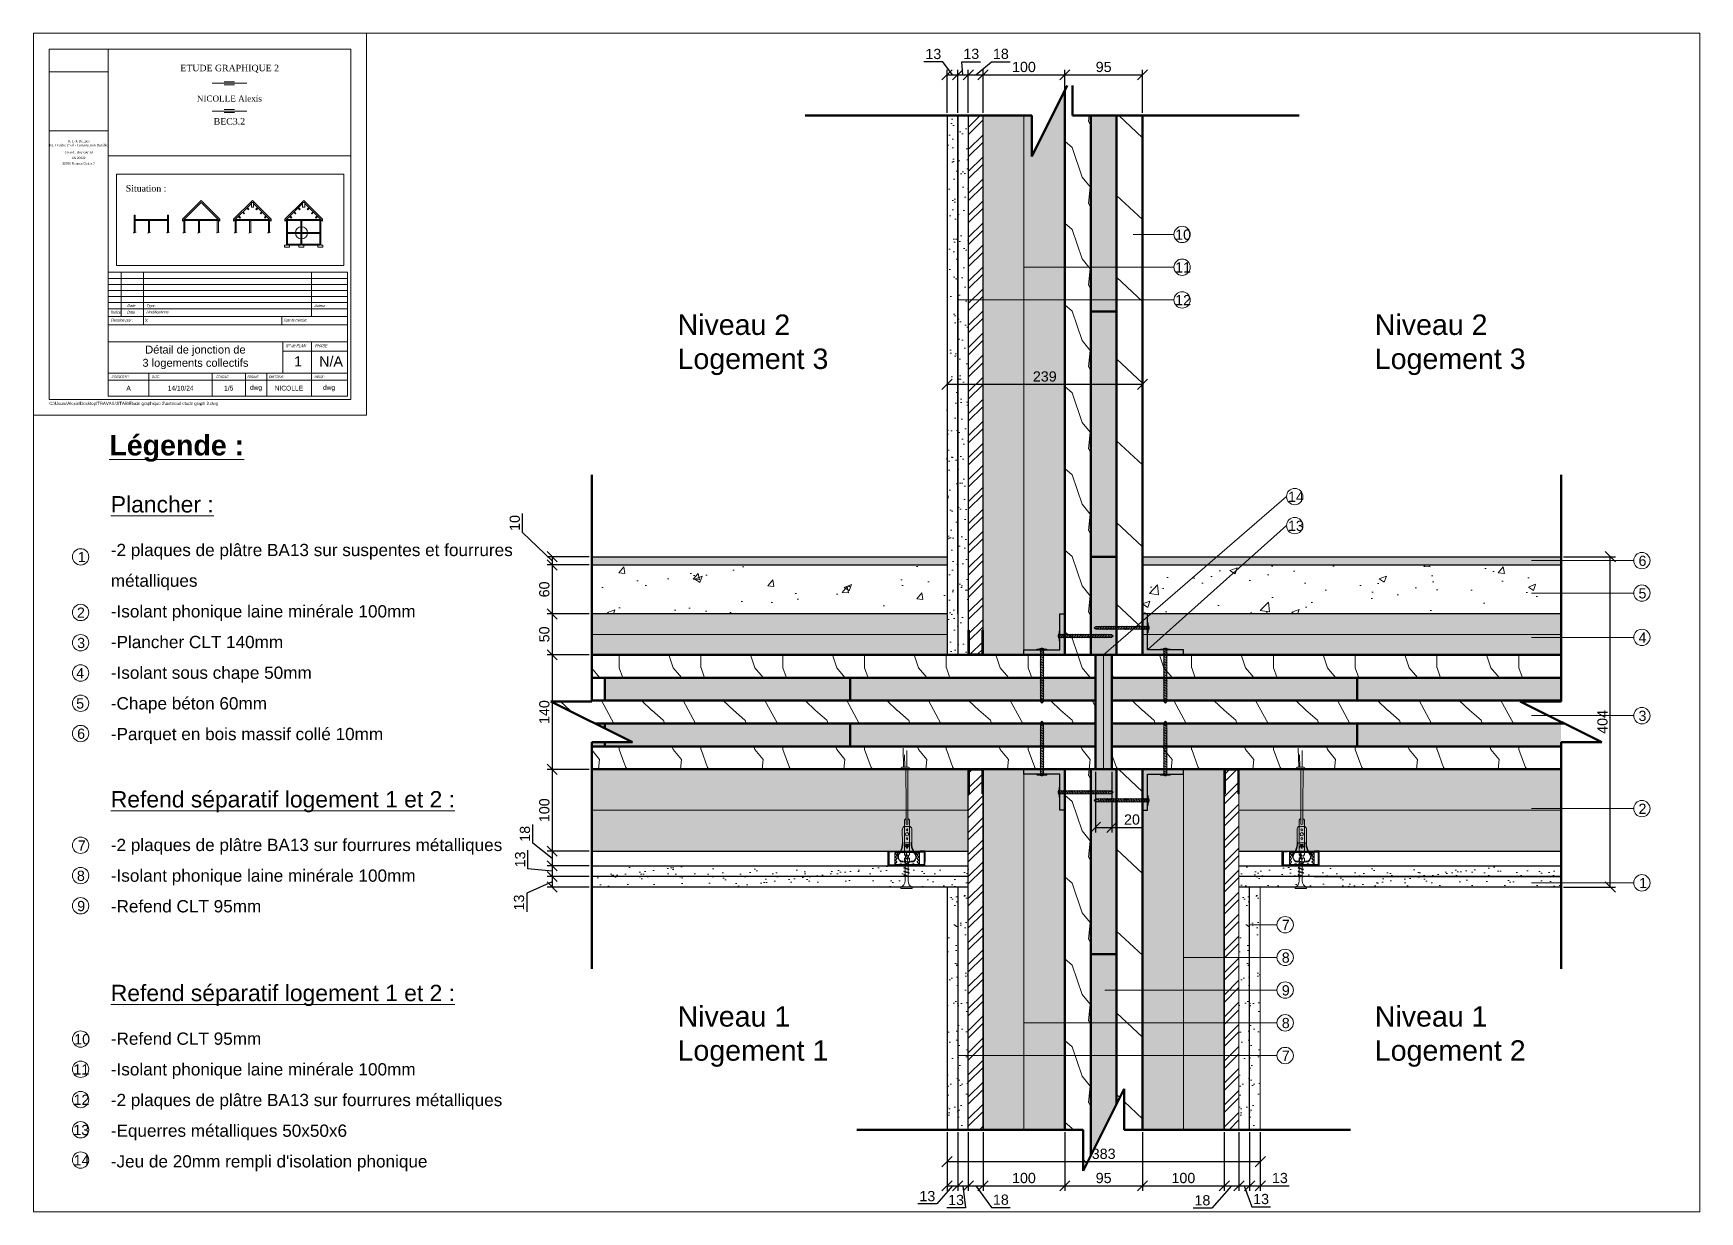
# Paper-space layout 'Présentation3' of a CAD drawing. Header units: millimetres. Extents: x 3 to 411, y 2 to 290.
# The model-space entities are those that its viewports show. They can reach past a viewport. Long polylines and large blocks are cut down to what shows.
import ezdxf
from ezdxf.enums import TextEntityAlignment as Align

# ---------------------------------------------------------------- set-up
doc = ezdxf.new("R2010")
doc.units = ezdxf.units.MM
doc.linetypes.add('TRATTEGGIATA', pattern=[30, 20, -10])
for name, color, linetype, lineweight in [('001_Dark_1 20', 7, 'Continuous', 5), ('001_Dark_1 5', 7, 'Continuous', 5), ('002_Medium_1 5', 250, 'Continuous', 5), ('003_Light_1 5', 252, 'Continuous', 5), ('CLT', 7, 'Continuous', 50), ('Cotations', 7, 'Continuous', 5), ('Fenetre', 7, 'Continuous', 5), ('hachures', 7, 'Continuous', 9), ('isolant', 7, 'ISOLATION', 9), ('PRESENTATION', 7, 'Continuous', 5)]:
    doc.layers.add(name, color=color, linetype=linetype, lineweight=lineweight)
doc.layers.add('r4f', color=7, linetype='Continuous')
doc.layers.get('Fenetre').off()
doc.styles.add('1000', font='arial.ttf', dxfattribs={"height": 2.4})
doc.styles.add('200', font='arial.ttf', dxfattribs={"height": 0.4})
doc.styles.add('ARD BX', font='times.ttf', dxfattribs={"height": 5})
doc.styles.add('Arial', font='arial.ttf', dxfattribs={"height": 4})
doc.styles.add('ARIALNARROW', font='ARIALN.TTF')
doc.styles.get("Standard").update_dxf_attribs({"font": 'arial.ttf'})
doc.linetypes.add('ISOLATION', pattern='A,0.00254,-2.54,[134,ltypeshp.shx,S=2.54,R=0,X=-2.54,Y=0],-5.08,[134,ltypeshp.shx,S=2.54,R=180,X=2.54,Y=0],-2.54', length=10.16254)
doc.dimstyles.new('Mon style', dxfattribs={"dimscale": 0, "dimtxt": 2.5, "dimasz": 2.5, "dimexe": 1.25, "dimexo": 0.625, "dimtad": 1, "dimtxsty": 'Standard', "dimblk": 'OBLIQUE', "dimcen": 2.5, "dimadec": 0, "dimazin": 0, "dimtfac": 1, "dimtmove": 0, "dimatfit": 3, "dimldrblk": 'OBLIQUE', "dimfxl": 1, "dimarcsym": 0})
picture_1 = doc.add_image_def('image2.png', size_in_pixel=(427, 429))
pattern_1 = [(37.5, (7856.617, -135.146), (-0.800016, 24.470662), [0, -19.304, 0, -21.59, 0, -20.6375]), (7.5, (7856.617, -135.146), (22.476164, 35.841255), [0, -10.414, 0, -17.399, 0, -6.6675]), (327.5, (7840.996, -135.146), (39.549619, 0.07186), [0, -6.35, 0, -22.86, 0, -29.845]), (317.5, (7840.996, -135.146), (38.17782, 11.146466), [0, -3.175, 0, -14.986, 0, -17.145])]
pattern_2 = [(108.4349, (26, 0), (-99.99984, 200.000043), [37.9473, -278.2804]), (139.3987, (14, 36), (-599.999902, 500.000042), [18.4391, -903.5154]), (136.8476, (100, 48), (-1499.99975375, 1400.0002834), [43.8634, -2149.3078]), (109.9831, (68, 78), (-299.9999454, 800.000066), [23.4094, -1147.0606]), (90, (60, 0), (-100, 100), [20, -80]), (118.4429, (60, 20), (699.9993839, -1300.0003766), [54.5894, -2674.8794]), (84.2894, (34, 68), (-100.0001315, -899.9999423), [20.0998, -984.8878]), (129.8056, (36, 88), (400.000243, -499.999806), [15.6205, -765.4045])]
pattern_3 = [(108.4349, (26, -799.568), (-99.99984, 200.000043), [37.9473, -278.2804]), (139.3987, (14, -763.568), (-599.999902, 500.000042), [18.4391, -903.5154]), (136.8476, (100, -751.5677), (-1499.99975375, 1400.0002834), [43.8634, -2149.3078]), (109.9831, (68, -721.568), (-299.9999454, 800.000066), [23.4094, -1147.0606]), (90, (60, -799.57), (-100, 100), [20, -80]), (118.4429, (60, -779.5677), (699.9993839, -1300.0003766), [54.5894, -2674.8794]), (84.2894, (34, -731.568), (-100.0001315, -899.9999423), [20.0998, -984.8878]), (129.8056, (36, -711.568), (400.000243, -499.999806), [15.6205, -765.4045])]

psp = doc.layouts.new('Présentation3')

# ---------------------------------------------------------------- texts
at = {"char_height": 2.5, "attachment_point": 1}
for s, insert in [('1', (67.2006, 211.3455)), ('N/A', (73.3343, 211.33))]:
    psp.add_mtext_dynamic_manual_height_columns(s, width=4.731076, gutter_width=12.5, heights=[0], dxfattribs=dict(at, insert=insert))
at = {"layer": 'Cotations', "char_height": 2.5, "attachment_point": 1}
for s, insert in [('14', (310.2674, 178.2367)), ('13', (310.2674, 171.1321))]:
    psp.add_mtext_dynamic_manual_height_columns(s, width=14.02462, gutter_width=12.5, heights=[0], dxfattribs=dict(at, insert=insert))
at = {"layer": 'PRESENTATION', "attachment_point": 1}
for s, width, insert, char_height in [('10', 14.02462, (282.6733, 242.3272), 2.5), ('11', 14.02462, (282.6733, 234.3272), 2.5), ('12', 14.02462, (282.6733, 226.3272), 2.5), ('{\\H1.33333x;\\LPlancher :\\P}\\P\\pxsm1.5;-2 plaques de plâtre BA13 sur suspentes et fourrures métalliques\\P-Isolant phonique laine minérale 100mm\\P-Plancher CLT 140mm\\P-Isolant sous chape 50mm\\P-Chape béton 60mm\\P-Parquet en bois massif collé 10mm', 101.175618, (22.3791, 177.136), 3), ('1', 14.02462, (14.3036, 163.4874), 2.5), ('6', 14.02462, (395.996, 162.5755), 2.5), ('5', 14.02462, (395.996, 154.6144), 2.5), ('2', 14.02462, (14.0889, 149.881), 2.5), ('4', 14.02462, (395.996, 143.7892), 2.5), ('3', 14.02462, (14.1535, 142.481), 2.5), ('4', 14.02462, (13.9131, 135.081), 2.5), ('5', 14.02462, (13.9131, 127.681), 2.5), ('3', 14.02462, (395.996, 124.6481), 2.5), ('6', 14.02462, (14.1488, 120.281), 2.5), ('{\\H1.33333x;\\LRefend séparatif logement 1 et 2 :\\P}\\P\\pxsm1.5;-2 plaques de plâtre BA13 sur fourrures métalliques\\P-Isolant phonique laine minérale 100mm\\P-Refend CLT 95mm', 99.945891, (22.3791, 105.0054), 3), ('2', 14.02462, (395.996, 101.9198), 2.5), ('7', 14.02462, (14.3036, 92.9419), 2.5), ('8', 14.02462, (14.0889, 85.5419), 2.5), ('1', 14.02462, (396.1358, 83.7655), 2.5), ('9', 14.02462, (14.1535, 78.1419), 2.5), ('7', 14.02462, (308.7601, 73.5272), 2.5), ('8', 14.02462, (308.7601, 65.5272), 2.5), ("{\\H1.33333x;\\LRefend séparatif logement 1 et 2 :\\P}\\P\\pxsm1.5;-Refend CLT 95mm\\P-Isolant phonique laine minérale 100mm\\P-2 plaques de plâtre BA13 sur fourrures métalliques\\P-Equerres métalliques 50x50x6\\P-Jeu de 20mm rempli d'isolation phonique", 99.945891, (22.3791, 57.6279), 3), ('9', 14.02462, (308.7601, 57.5272), 2.5), ('8', 14.02462, (308.7601, 49.5272), 2.5), ('10', 14.02462, (13.4226, 45.5644), 2.5), ('7', 14.02462, (308.7601, 41.5272), 2.5), ('11', 14.02462, (13.2079, 38.1644), 2.5), ('12', 14.02462, (13.2725, 30.7644), 2.5), ('13', 14.02462, (13.2079, 23.3644), 2.5), ('14', 14.02462, (13.2725, 15.9644), 2.5)]:
    psp.add_mtext_dynamic_manual_height_columns(s, width=width, gutter_width=12.5, heights=[0], dxfattribs=dict(at, insert=insert, char_height=char_height))
at = {"layer": 'PRESENTATION', "char_height": 5, "width": 50.78997, "attachment_point": 1}
for s, insert in [('Niveau 2\\PLogement 3', (160.9809, 221.5609)), ('Niveau 2\\PLogement 3', (331.5013, 221.5609)), ('{\\fArial|b1|i0|c0|p34;\\LLégende :}', (22.0073, 192.0829)), ('Niveau 1\\PLogement 1', (160.9809, 52.3989)), ('Niveau 1\\PLogement 2', (331.5013, 52.3989))]:
    psp.add_mtext(s, dxfattribs=dict(at, insert=insert))

msp = doc.modelspace()

# ---------------------------------------------------------------- blocks, each defined once
blk = doc.blocks.new('A$Cb37a1cd9')
at = {"layer": 'PRESENTATION', "color": 252, "true_color": 0x939598, "insert": (0, 0), "char_height": 0.003475, "width": 0.375818, "attachment_point": 1}
blk.add_mtext('C:\\\\Users\\\\Alexis\\\\Desktop\\\\TRAVAIL\\\\STAB\\\\Etude graphique 2\\\\autocad etude graph 2.dwg', dxfattribs=at)
blk = doc.blocks.new('A$Cc37f4995')
at = {"layer": 'PRESENTATION'}
for p, q in [((0.3797, 0.7425), (0.5897, 0.7425)), ((0.2168, 0.5919), (0.3677, 0.5919)), ((0.2168, 0.5881), (0.3677, 0.5881)), ((0.2391, 0.5919), (0.2391, 0.5588)), ((0.2168, 0.5843), (0.3677, 0.5843)), ((0.2168, 0.5805), (0.3677, 0.5805)), ((0.2168, 0.5766), (0.3677, 0.5766)), ((0.2168, 0.5728), (0.3677, 0.5728)), ((0.3677, 0.569), (0.2168, 0.569)), ((0.2168, 0.564), (0.3677, 0.564)), ((0.3677, 0.5588), (0.2168, 0.5588)), ((0.3262, 0.5588), (0.3262, 0.564)), ((0.3217, 0.5482), (0.2168, 0.5482)), ((0.3217, 0.5482), (0.3677, 0.5482)), ((0.3269, 0.5482), (0.3269, 0.5284)), ((0.3449, 0.5232), (0.3449, 0.5482)), ((0.3269, 0.5423), (0.3677, 0.5423)), ((0.2168, 0.5284), (0.2841, 0.5284)), ((0.2425, 0.5284), (0.2425, 0.5138)), ((0.3449, 0.5284), (0.2537, 0.5284)), ((0.2824, 0.5138), (0.2824, 0.5284)), ((0.3033, 0.5138), (0.3033, 0.5284)), ((0.3169, 0.5284), (0.3169, 0.5138)), ((0.3449, 0.5284), (0.3449, 0.5138)), ((0.2168, 0.5239), (0.3677, 0.5239))]:
    blk.add_line(p, q, dxfattribs=at)
at = {"layer": 'PRESENTATION', "transparency": 33554687}
for p, q in [((0.2823, 0.711), (0.3042, 0.711)), ((0.2899, 0.7119), (0.2965, 0.7119)), ((0.2899, 0.7101), (0.2965, 0.7101)), ((0.2823, 0.6935), (0.3042, 0.6935)), ((0.2899, 0.6944), (0.2965, 0.6944)), ((0.2899, 0.6926), (0.2965, 0.6926))]:
    blk.add_line(p, q, dxfattribs=at)
at = {"layer": 'PRESENTATION', "flags": 128}
blk.add_lwpolyline([(1.2197, 0.4455), (1.2197, 0.7425), (1.0097, 0.7425), (0.7997, 0.7425), (0.5897, 0.7425), (0.3797, 0.7425), (0.3797, 0.5018), (0.1697, 0.5018), (0.1697, 0), (1.2197, 0)], close=True, dxfattribs=at)
at = {"layer": 'PRESENTATION'}
for points in [[(0.1697, 0.5018), (0.3797, 0.5018), (0.3797, 0.7425), (0.1697, 0.7425)], [(0.1797, 0.5118), (0.3697, 0.5118), (0.3697, 0.7325), (0.1797, 0.7325)], [(0.222, 0.5962), (0.3653, 0.5962), (0.3653, 0.6537), (0.222, 0.6537)], [(0.3449, 0.5284), (0.3677, 0.5284), (0.3677, 0.5138), (0.3449, 0.5138), (0.3449, 0.5284)]]:
    blk.add_lwpolyline(points, close=True, dxfattribs=at)
at = {"layer": 'PRESENTATION', "flags": 128}
for points in [[(0.2168, 0.5876), (0.2168, 0.7325)], [(0.2168, 0.6654), (0.3697, 0.6654)], [(0.345, 0.564), (0.345, 0.5919)], [(0.2168, 0.5138), (0.2168, 0.5876)]]:
    blk.add_lwpolyline(points, dxfattribs=at)
at = {"layer": 'PRESENTATION'}
for points in [[(0.2168, 0.5138), (0.3677, 0.5138), (0.3677, 0.5919)], [(0.225, 0.564), (0.225, 0.5919)]]:
    blk.add_lwpolyline(points, dxfattribs=at)
at = {"layer": 'PRESENTATION', "xscale": 0.5625, "yscale": 0.5625, "zscale": 0.5625}
blk.add_blockref('A$Cb37a1cd9', (0.1797, 0.5103), dxfattribs=at)
at = {"layer": 'PRESENTATION', "transparency": 33554687}
for s, height, style, p in [('ETUDE GRAPHIQUE 2', 0.004096, 'ARD BX', (0.2934, 0.7186)), ('NICOLLE Alexis', 0.003804, 'ARD BX', (0.2932, 0.6995)), ('BEC3.2', 0.0041, 'ARD BX', (0.2932, 0.685)), ('BUT Génie Civil - Construction Durable', 0.001484, 'ARD BX', (0.1982, 0.6713)), ('IUT de Rennes', 0.001484, 'ARD BX', (0.1982, 0.6739)), ('3 rue du clos courtel', 0.0014, '200', (0.1982, 0.6669)), ('CS 20602', 0.0014, '200', (0.1982, 0.6633)), ('35706 Rennes Cedex 7', 0.0014, '200', (0.1982, 0.6598)), ('Situation :', 0.004096, 'ARD BX', (0.2407, 0.6428))]:
    blk.add_text(s, height=height, dxfattribs=dict(at, style=style)).set_placement(p, align=Align.CENTER)
at = {"layer": 'PRESENTATION', "style": 'ARIALNARROW', "oblique": 19}
for s, p in [('Indice', (0.2183, 0.5659)), ('Date', (0.2285, 0.5659)), ('Modifications', (0.2407, 0.566))]:
    blk.add_text(s, height=0.00175, dxfattribs=at).set_placement(p)
blk.add_text('Date', height=0.00175, dxfattribs=at).set_placement((0.2312, 0.5709), align=Align.MIDDLE_CENTER)
for s, p in [('Type:', (0.2407, 0.5695)), ('Auteur :', (0.3465, 0.5695))]:
    blk.add_text(s, height=0.00175, dxfattribs=at).set_placement(p, align=Align.BOTTOM_LEFT)
at = {"layer": 'PRESENTATION', "style": 'ARIALNARROW', "oblique": 19, "width": 0.992672}
blk.add_text('Dessiné par :', height=0.00175, dxfattribs=at).set_placement((0.2183, 0.5609))
at = {"layer": 'PRESENTATION', "style": 'ARIALNARROW', "oblique": 19}
for s, height, width, p, p2 in [('Date de création:', 0.00175, 0.958919, (0.3273, 0.5609), (0.3419, 0.5609)), ('N%%d de PLAN', 0.002, 1.001822, (0.3286, 0.5447), (0.3412, 0.5447)), ('PHASE', 0.002, 1.004462, (0.3469, 0.5447), (0.3547, 0.5447)), ('DOSSIER N%%d:', 0.0015, 1.00306, (0.2189, 0.5254), (0.2297, 0.5254)), ('DATE:', 0.0015, 0.94838, (0.2443, 0.5254), (0.2491, 0.5254)), ('ECHELLE:', 0.0015, 0.947533, (0.2848, 0.5254), (0.2927, 0.5254)), ('FORMAT:', 0.0015, 0.94463, (0.3043, 0.5253), (0.3116, 0.5253)), ('EMETTEUR:', 0.0015, 0.947708, (0.3179, 0.5253), (0.3273, 0.5253)), ('INDICE :', 0.0015, 0.94864, (0.3466, 0.5253), (0.3531, 0.5253))]:
    blk.add_text(s, height=height, dxfattribs=dict(at, width=width)).set_placement(p, p2, align=Align.FIT)
at = {"layer": 'PRESENTATION'}
for s, width, insert, char_height, attachment_point in [('\\pxql;X', 0.025757, (0.24, 0.5626), 0.002, 1), ('Détail de jonction de \\P3 logements collectifs', 0.147179, (0.2718, 0.5383), 0.005, 5)]:
    blk.add_mtext_dynamic_manual_height_columns(s, width=width, gutter_width=0.0347, heights=[0], dxfattribs=dict(at, insert=insert, char_height=char_height, attachment_point=attachment_point))
at = {"layer": 'PRESENTATION', "char_height": 0.003, "attachment_point": 5, "style": '1000'}
for s, insert in [('\\pxqc;A', (0.2297, 0.5189)), ('\\pxqc;14/10/24', (0.2625, 0.5189)), ('\\pxqc;1/5', (0.2928, 0.5189)), ('\\pxqc;dwg', (0.31, 0.5189)), ('NICOLLE', (0.3307, 0.5189)), ('\\pxqc;dwg', (0.356, 0.5189))]:
    blk.add_mtext_dynamic_manual_height_columns(s, width=0.025757, gutter_width=12, heights=[0], dxfattribs=dict(at, insert=insert))
at = {"layer": 'PRESENTATION', "style": 'ARIALNARROW', "oblique": 19}
for tag, p in [('F', (0.2191, 0.5892)), ('E', (0.2191, 0.5853)), ('D', (0.2191, 0.5815)), ('C', (0.2191, 0.5777)), ('A', (0.2191, 0.5701)), ('B', (0.2191, 0.5739))]:
    blk.add_attdef(tag, p, '', height=0.00175, dxfattribs=at)
at = {"layer": 'PRESENTATION', "style": 'Arial'}
for tag, p in [('1', (0.3359, 0.5353)), ('EXE', (0.3563, 0.5353))]:
    blk.add_attdef(tag, text='', height=0.008, dxfattribs=at).set_placement(p, align=Align.MIDDLE_CENTER)
blk = doc.blocks.new('_Oblique')
at = {"color": 0, "linetype": 'ByBlock', "lineweight": -2}
blk.add_line((-0.5, -0.5), (0.5, 0.5), dxfattribs=at)
blk = doc.blocks.new('*D55')
at = {"layer": 'Cotations', "color": 0, "lineweight": -2, "transparency": 16777216}
for p, q in [((123.09, 168.28), (123.09, 172.87)), ((130.31, 161.32), (123.09, 168.28)), ((139.36, 162.32), (129.06, 162.32)), ((139.36, 160.32), (129.06, 160.32)), ((130.31, 162.32), (130.31, 160.32))]:
    blk.add_line(p, q, dxfattribs=at)
at = {"layer": 'Defpoints', "color": 0, "transparency": 16777216}
for p in [(130.31, 160.32), (139.99, 162.32), (139.99, 160.32)]:
    blk.add_point(p, dxfattribs=at)
at = {"layer": 'Cotations', "color": 0, "lineweight": -2, "transparency": 16777216, "xscale": 2.5, "yscale": 2.5, "zscale": 2.5}
for p, rotation in [((130.31, 162.32), 90), ((130.31, 160.32), 270)]:
    blk.add_blockref('_Oblique', p, dxfattribs=dict(at, rotation=rotation))
at = {"layer": 'Cotations', "color": 0, "transparency": 16777216, "insert": (121.19, 170.58), "char_height": 2.5, "attachment_point": 5, "rotation": 90}
blk.add_mtext('10', dxfattribs=at)
blk = doc.blocks.new('*D56')
at = {"layer": 'Cotations', "color": 0, "lineweight": -2, "transparency": 16777216}
for p, q in [((139.36, 160.32), (129.06, 160.32)), ((130.31, 160.32), (130.31, 148.32)), ((139.36, 148.32), (129.06, 148.32))]:
    blk.add_line(p, q, dxfattribs=at)
at = {"layer": 'Defpoints', "color": 0, "transparency": 16777216}
for p in [(139.99, 160.32), (130.31, 148.32), (139.99, 148.32)]:
    blk.add_point(p, dxfattribs=at)
at = {"layer": 'Cotations', "color": 0, "lineweight": -2, "transparency": 16777216, "xscale": 2.5, "yscale": 2.5, "zscale": 2.5}
for p, rotation in [((130.31, 160.32), 90), ((130.31, 148.32), 270)]:
    blk.add_blockref('_Oblique', p, dxfattribs=dict(at, rotation=rotation))
at = {"layer": 'Cotations', "color": 0, "transparency": 16777216, "insert": (128.41, 154.32), "char_height": 2.5, "attachment_point": 5, "rotation": 90}
blk.add_mtext('60', dxfattribs=at)
blk = doc.blocks.new('*D57')
at = {"layer": 'Cotations', "color": 0, "lineweight": -2, "transparency": 16777216}
for p, q in [((139.36, 148.32), (129.06, 148.32)), ((130.31, 148.32), (130.31, 138.32)), ((139.36, 138.32), (129.06, 138.32))]:
    blk.add_line(p, q, dxfattribs=at)
at = {"layer": 'Defpoints', "color": 0, "transparency": 16777216}
for p in [(139.99, 148.32), (130.31, 138.32), (139.99, 138.32)]:
    blk.add_point(p, dxfattribs=at)
at = {"layer": 'Cotations', "color": 0, "lineweight": -2, "transparency": 16777216, "xscale": 2.5, "yscale": 2.5, "zscale": 2.5}
for p, rotation in [((130.31, 148.32), 90), ((130.31, 138.32), 270)]:
    blk.add_blockref('_Oblique', p, dxfattribs=dict(at, rotation=rotation))
at = {"layer": 'Cotations', "color": 0, "transparency": 16777216, "insert": (128.41, 143.32), "char_height": 2.5, "attachment_point": 5, "rotation": 90}
blk.add_mtext('50', dxfattribs=at)
blk = doc.blocks.new('*D58')
at = {"layer": 'Cotations', "color": 0, "lineweight": -2, "transparency": 16777216}
for p, q in [((139.36, 138.32), (129.06, 138.32)), ((130.31, 138.32), (130.31, 110.32)), ((139.36, 110.32), (129.06, 110.32))]:
    blk.add_line(p, q, dxfattribs=at)
at = {"layer": 'Defpoints', "color": 0, "transparency": 16777216}
for p in [(139.99, 138.32), (130.31, 110.32), (139.99, 110.32)]:
    blk.add_point(p, dxfattribs=at)
at = {"layer": 'Cotations', "color": 0, "lineweight": -2, "transparency": 16777216, "xscale": 2.5, "yscale": 2.5, "zscale": 2.5}
for p, rotation in [((130.31, 138.32), 90), ((130.31, 110.32), 270)]:
    blk.add_blockref('_Oblique', p, dxfattribs=dict(at, rotation=rotation))
at = {"layer": 'Cotations', "color": 0, "transparency": 16777216, "insert": (128.41, 124.32), "char_height": 2.5, "attachment_point": 5, "rotation": 90}
blk.add_mtext('140', dxfattribs=at)
blk = doc.blocks.new('*D59')
at = {"layer": 'Cotations', "color": 0, "lineweight": -2, "transparency": 16777216}
for p, q in [((139.36, 110.32), (129.06, 110.32)), ((130.31, 110.32), (130.31, 90.32)), ((139.36, 90.32), (129.06, 90.32))]:
    blk.add_line(p, q, dxfattribs=at)
at = {"layer": 'Defpoints', "color": 0, "transparency": 16777216}
for p in [(139.99, 110.32), (130.31, 90.32), (139.99, 90.32)]:
    blk.add_point(p, dxfattribs=at)
at = {"layer": 'Cotations', "color": 0, "lineweight": -2, "transparency": 16777216, "xscale": 2.5, "yscale": 2.5, "zscale": 2.5}
for p, rotation in [((130.31, 110.32), 90), ((130.31, 90.32), 270)]:
    blk.add_blockref('_Oblique', p, dxfattribs=dict(at, rotation=rotation))
at = {"layer": 'Cotations', "color": 0, "transparency": 16777216, "insert": (128.41, 100.32), "char_height": 2.5, "attachment_point": 5, "rotation": 90}
blk.add_mtext('100', dxfattribs=at)
blk = doc.blocks.new('*D60')
at = {"layer": 'Cotations', "color": 0, "lineweight": -2, "transparency": 16777216}
for p, q in [((125.57, 92.25), (125.57, 96.85)), ((130.31, 88.52), (125.57, 92.25)), ((139.36, 90.32), (129.06, 90.32)), ((130.31, 90.32), (130.31, 86.72)), ((139.36, 86.72), (129.06, 86.72))]:
    blk.add_line(p, q, dxfattribs=at)
at = {"layer": 'Defpoints', "color": 0, "transparency": 16777216}
for p in [(139.99, 90.32), (130.31, 86.72), (139.99, 86.72)]:
    blk.add_point(p, dxfattribs=at)
at = {"layer": 'Cotations', "color": 0, "lineweight": -2, "transparency": 16777216, "xscale": 2.5, "yscale": 2.5, "zscale": 2.5}
for p, rotation in [((130.31, 90.32), 90), ((130.31, 86.72), 270)]:
    blk.add_blockref('_Oblique', p, dxfattribs=dict(at, rotation=rotation))
at = {"layer": 'Cotations', "color": 0, "transparency": 16777216, "insert": (123.67, 94.55), "char_height": 2.5, "attachment_point": 5, "rotation": 90}
blk.add_mtext('18', dxfattribs=at)
blk = doc.blocks.new('*D61')
at = {"layer": 'Cotations', "color": 0, "lineweight": -2, "transparency": 16777216}
for p, q in [((124.39, 85.98), (124.39, 90.57)), ((130.31, 85.42), (124.39, 85.98)), ((139.36, 86.72), (129.06, 86.72)), ((130.31, 86.72), (130.31, 84.12)), ((139.36, 84.12), (129.06, 84.12))]:
    blk.add_line(p, q, dxfattribs=at)
at = {"layer": 'Defpoints', "color": 0, "transparency": 16777216}
for p in [(139.99, 86.72), (130.31, 84.12), (139.99, 84.12)]:
    blk.add_point(p, dxfattribs=at)
at = {"layer": 'Cotations', "color": 0, "lineweight": -2, "transparency": 16777216, "xscale": 2.5, "yscale": 2.5, "zscale": 2.5}
for p, rotation in [((130.31, 86.72), 90), ((130.31, 84.12), 270)]:
    blk.add_blockref('_Oblique', p, dxfattribs=dict(at, rotation=rotation))
at = {"layer": 'Cotations', "color": 0, "transparency": 16777216, "insert": (122.49, 88.28), "char_height": 2.5, "attachment_point": 5, "rotation": 90}
blk.add_mtext('13', dxfattribs=at)
blk = doc.blocks.new('*D62')
at = {"layer": 'Cotations', "color": 0, "lineweight": -2, "transparency": 16777216}
for p, q in [((225.83, 283.36), (221.24, 283.36)), ((228.19, 280.18), (225.83, 283.36)), ((226.89, 270.86), (226.89, 281.43)), ((229.49, 270.86), (229.49, 281.43)), ((226.89, 280.18), (229.49, 280.18))]:
    blk.add_line(p, q, dxfattribs=at)
at = {"layer": 'Defpoints', "color": 0, "transparency": 16777216}
for p in [(229.49, 280.18), (226.89, 270.24), (229.49, 270.24)]:
    blk.add_point(p, dxfattribs=at)
at = {"layer": 'Cotations', "color": 0, "lineweight": -2, "transparency": 16777216, "xscale": 2.5, "yscale": 2.5, "zscale": 2.5, "rotation": 180}
blk.add_blockref('_Oblique', (226.89, 280.18), dxfattribs=at)
at = {"layer": 'Cotations', "color": 0, "lineweight": -2, "transparency": 16777216, "xscale": 2.5, "yscale": 2.5, "zscale": 2.5}
blk.add_blockref('_Oblique', (229.49, 280.18), dxfattribs=at)
at = {"layer": 'Cotations', "color": 0, "transparency": 16777216, "insert": (223.53, 285.26), "char_height": 2.5, "attachment_point": 5}
blk.add_mtext('13', dxfattribs=at)
blk = doc.blocks.new('*D63')
at = {"layer": 'Cotations', "color": 0, "lineweight": -2, "transparency": 16777216}
for p, q in [((229.49, 270.86), (229.49, 281.43)), ((230.79, 280.18), (230.51, 283.38)), ((230.51, 283.38), (235.11, 283.38)), ((232.09, 270.86), (232.09, 281.43)), ((229.49, 280.18), (232.09, 280.18))]:
    blk.add_line(p, q, dxfattribs=at)
at = {"layer": 'Defpoints', "color": 0, "transparency": 16777216}
for p in [(232.09, 280.18), (229.49, 270.24), (232.09, 270.24)]:
    blk.add_point(p, dxfattribs=at)
at = {"layer": 'Cotations', "color": 0, "lineweight": -2, "transparency": 16777216, "xscale": 2.5, "yscale": 2.5, "zscale": 2.5, "rotation": 180}
blk.add_blockref('_Oblique', (229.49, 280.18), dxfattribs=at)
at = {"layer": 'Cotations', "color": 0, "lineweight": -2, "transparency": 16777216, "xscale": 2.5, "yscale": 2.5, "zscale": 2.5}
blk.add_blockref('_Oblique', (232.09, 280.18), dxfattribs=at)
at = {"layer": 'Cotations', "color": 0, "transparency": 16777216, "insert": (232.81, 285.28), "char_height": 2.5, "attachment_point": 5}
blk.add_mtext('13', dxfattribs=at)
blk = doc.blocks.new('*D64')
at = {"layer": 'Cotations', "color": 0, "lineweight": -2, "transparency": 16777216}
for p, q in [((235.69, 270.86), (235.69, 281.43)), ((255.69, 270.86), (255.69, 281.43)), ((235.69, 280.18), (255.69, 280.18))]:
    blk.add_line(p, q, dxfattribs=at)
at = {"layer": 'Defpoints', "color": 0, "transparency": 16777216}
for p in [(255.69, 280.18), (235.69, 270.24), (255.69, 270.24)]:
    blk.add_point(p, dxfattribs=at)
at = {"layer": 'Cotations', "color": 0, "lineweight": -2, "transparency": 16777216, "xscale": 2.5, "yscale": 2.5, "zscale": 2.5, "rotation": 180}
blk.add_blockref('_Oblique', (235.69, 280.18), dxfattribs=at)
at = {"layer": 'Cotations', "color": 0, "lineweight": -2, "transparency": 16777216, "xscale": 2.5, "yscale": 2.5, "zscale": 2.5}
blk.add_blockref('_Oblique', (255.69, 280.18), dxfattribs=at)
at = {"layer": 'Cotations', "color": 0, "transparency": 16777216, "insert": (245.69, 282.08), "char_height": 2.5, "attachment_point": 5}
blk.add_mtext('100', dxfattribs=at)
blk = doc.blocks.new('*D65')
at = {"layer": 'Cotations', "color": 0, "lineweight": -2, "transparency": 16777216}
for p, q in [((255.69, 270.86), (255.69, 281.43)), ((274.69, 270.86), (274.69, 281.43)), ((255.69, 280.18), (274.69, 280.18))]:
    blk.add_line(p, q, dxfattribs=at)
at = {"layer": 'Defpoints', "color": 0, "transparency": 16777216}
for p in [(274.69, 280.18), (255.69, 270.24), (274.69, 270.24)]:
    blk.add_point(p, dxfattribs=at)
at = {"layer": 'Cotations', "color": 0, "lineweight": -2, "transparency": 16777216, "xscale": 2.5, "yscale": 2.5, "zscale": 2.5, "rotation": 180}
blk.add_blockref('_Oblique', (255.69, 280.18), dxfattribs=at)
at = {"layer": 'Cotations', "color": 0, "lineweight": -2, "transparency": 16777216, "xscale": 2.5, "yscale": 2.5, "zscale": 2.5}
blk.add_blockref('_Oblique', (274.69, 280.18), dxfattribs=at)
at = {"layer": 'Cotations', "color": 0, "transparency": 16777216, "insert": (265.19, 282.08), "char_height": 2.5, "attachment_point": 5}
blk.add_mtext('95', dxfattribs=at)
blk = doc.blocks.new('*D66')
at = {"layer": 'Cotations', "color": 0, "lineweight": -2, "transparency": 16777216}
for p, q in [((226.89, 21.55), (226.89, 7.21)), ((229.49, 21.55), (229.49, 7.21)), ((228.19, 8.46), (224.37, 4.02)), ((226.89, 8.46), (229.49, 8.46)), ((224.37, 4.02), (219.77, 4.02))]:
    blk.add_line(p, q, dxfattribs=at)
at = {"layer": 'Defpoints', "color": 0, "transparency": 16777216}
for p in [(226.89, 22.18), (229.49, 22.18), (229.49, 8.46)]:
    blk.add_point(p, dxfattribs=at)
at = {"layer": 'Cotations', "color": 0, "lineweight": -2, "transparency": 16777216, "xscale": 2.5, "yscale": 2.5, "zscale": 2.5, "rotation": 180}
blk.add_blockref('_Oblique', (226.89, 8.46), dxfattribs=at)
at = {"layer": 'Cotations', "color": 0, "lineweight": -2, "transparency": 16777216, "xscale": 2.5, "yscale": 2.5, "zscale": 2.5}
blk.add_blockref('_Oblique', (229.49, 8.46), dxfattribs=at)
at = {"layer": 'Cotations', "color": 0, "transparency": 16777216, "insert": (222.07, 5.93), "char_height": 2.5, "attachment_point": 5}
blk.add_mtext('13', dxfattribs=at)
blk = doc.blocks.new('*D67')
at = {"layer": 'Cotations', "color": 0, "lineweight": -2, "transparency": 16777216}
for p, q in [((229.49, 21.55), (229.49, 7.21)), ((232.09, 21.55), (232.09, 7.21)), ((229.49, 8.46), (232.09, 8.46)), ((230.79, 8.46), (231.4, 3.08)), ((231.4, 3.08), (226.8, 3.08))]:
    blk.add_line(p, q, dxfattribs=at)
at = {"layer": 'Defpoints', "color": 0, "transparency": 16777216}
for p in [(229.49, 22.18), (232.09, 22.18), (232.09, 8.46)]:
    blk.add_point(p, dxfattribs=at)
at = {"layer": 'Cotations', "color": 0, "lineweight": -2, "transparency": 16777216, "xscale": 2.5, "yscale": 2.5, "zscale": 2.5, "rotation": 180}
blk.add_blockref('_Oblique', (229.49, 8.46), dxfattribs=at)
at = {"layer": 'Cotations', "color": 0, "lineweight": -2, "transparency": 16777216, "xscale": 2.5, "yscale": 2.5, "zscale": 2.5}
blk.add_blockref('_Oblique', (232.09, 8.46), dxfattribs=at)
at = {"layer": 'Cotations', "color": 0, "transparency": 16777216, "insert": (229.1, 4.99), "char_height": 2.5, "attachment_point": 5}
blk.add_mtext('13', dxfattribs=at)
blk = doc.blocks.new('*D68')
at = {"layer": 'Cotations', "color": 0, "lineweight": -2, "transparency": 16777216}
for p, q in [((235.69, 21.55), (235.69, 7.21)), ((255.69, 21.55), (255.69, 7.21)), ((235.69, 8.46), (255.69, 8.46))]:
    blk.add_line(p, q, dxfattribs=at)
at = {"layer": 'Defpoints', "color": 0, "transparency": 16777216}
for p in [(235.69, 22.18), (255.69, 22.18), (255.69, 8.46)]:
    blk.add_point(p, dxfattribs=at)
at = {"layer": 'Cotations', "color": 0, "lineweight": -2, "transparency": 16777216, "xscale": 2.5, "yscale": 2.5, "zscale": 2.5, "rotation": 180}
blk.add_blockref('_Oblique', (235.69, 8.46), dxfattribs=at)
at = {"layer": 'Cotations', "color": 0, "lineweight": -2, "transparency": 16777216, "xscale": 2.5, "yscale": 2.5, "zscale": 2.5}
blk.add_blockref('_Oblique', (255.69, 8.46), dxfattribs=at)
at = {"layer": 'Cotations', "color": 0, "transparency": 16777216, "insert": (245.69, 10.36), "char_height": 2.5, "attachment_point": 5}
blk.add_mtext('100', dxfattribs=at)
blk = doc.blocks.new('*D69')
at = {"layer": 'Cotations', "color": 0, "lineweight": -2, "transparency": 16777216}
for p, q in [((255.69, 21.55), (255.69, 7.21)), ((274.69, 21.55), (274.69, 7.21)), ((255.69, 8.46), (274.69, 8.46))]:
    blk.add_line(p, q, dxfattribs=at)
at = {"layer": 'Defpoints', "color": 0, "transparency": 16777216}
for p in [(255.69, 22.18), (274.69, 22.18), (274.69, 8.46)]:
    blk.add_point(p, dxfattribs=at)
at = {"layer": 'Cotations', "color": 0, "lineweight": -2, "transparency": 16777216, "xscale": 2.5, "yscale": 2.5, "zscale": 2.5, "rotation": 180}
blk.add_blockref('_Oblique', (255.69, 8.46), dxfattribs=at)
at = {"layer": 'Cotations', "color": 0, "lineweight": -2, "transparency": 16777216, "xscale": 2.5, "yscale": 2.5, "zscale": 2.5}
blk.add_blockref('_Oblique', (274.69, 8.46), dxfattribs=at)
at = {"layer": 'Cotations', "color": 0, "transparency": 16777216, "insert": (265.19, 10.36), "char_height": 2.5, "attachment_point": 5}
blk.add_mtext('95', dxfattribs=at)
blk = doc.blocks.new('*D70')
at = {"layer": 'Cotations', "color": 0, "lineweight": -2, "transparency": 16777216}
for p, q in [((274.69, 21.55), (274.69, 7.21)), ((294.69, 21.55), (294.69, 7.21)), ((274.69, 8.46), (294.69, 8.46))]:
    blk.add_line(p, q, dxfattribs=at)
at = {"layer": 'Defpoints', "color": 0, "transparency": 16777216}
for p in [(274.69, 22.18), (294.69, 22.18), (294.69, 8.46)]:
    blk.add_point(p, dxfattribs=at)
at = {"layer": 'Cotations', "color": 0, "lineweight": -2, "transparency": 16777216, "xscale": 2.5, "yscale": 2.5, "zscale": 2.5, "rotation": 180}
blk.add_blockref('_Oblique', (274.69, 8.46), dxfattribs=at)
at = {"layer": 'Cotations', "color": 0, "lineweight": -2, "transparency": 16777216, "xscale": 2.5, "yscale": 2.5, "zscale": 2.5}
blk.add_blockref('_Oblique', (294.69, 8.46), dxfattribs=at)
at = {"layer": 'Cotations', "color": 0, "transparency": 16777216, "insert": (284.69, 10.36), "char_height": 2.5, "attachment_point": 5}
blk.add_mtext('100', dxfattribs=at)
blk = doc.blocks.new('*D71')
at = {"layer": 'Cotations', "color": 0, "lineweight": -2, "transparency": 16777216}
for p, q in [((294.69, 21.55), (294.69, 7.21)), ((298.29, 21.55), (298.29, 7.21)), ((296.49, 8.46), (291.65, 3)), ((294.69, 8.46), (298.29, 8.46)), ((291.65, 3), (287.05, 3))]:
    blk.add_line(p, q, dxfattribs=at)
at = {"layer": 'Defpoints', "color": 0, "transparency": 16777216}
for p in [(294.69, 22.18), (298.29, 22.18), (298.29, 8.46)]:
    blk.add_point(p, dxfattribs=at)
at = {"layer": 'Cotations', "color": 0, "lineweight": -2, "transparency": 16777216, "xscale": 2.5, "yscale": 2.5, "zscale": 2.5, "rotation": 180}
blk.add_blockref('_Oblique', (294.69, 8.46), dxfattribs=at)
at = {"layer": 'Cotations', "color": 0, "lineweight": -2, "transparency": 16777216, "xscale": 2.5, "yscale": 2.5, "zscale": 2.5}
blk.add_blockref('_Oblique', (298.29, 8.46), dxfattribs=at)
at = {"layer": 'Cotations', "color": 0, "transparency": 16777216, "insert": (289.35, 4.91), "char_height": 2.5, "attachment_point": 5}
blk.add_mtext('18', dxfattribs=at)
blk = doc.blocks.new('*D72')
at = {"layer": 'Cotations', "color": 0, "lineweight": -2, "transparency": 16777216}
for p, q in [((298.29, 21.55), (298.29, 7.21)), ((300.89, 21.55), (300.89, 7.21)), ((298.29, 8.46), (300.89, 8.46)), ((299.59, 8.46), (301.4, 3.32)), ((301.4, 3.32), (306, 3.32))]:
    blk.add_line(p, q, dxfattribs=at)
at = {"layer": 'Defpoints', "color": 0, "transparency": 16777216}
for p in [(298.29, 22.18), (300.89, 22.18), (300.89, 8.46)]:
    blk.add_point(p, dxfattribs=at)
at = {"layer": 'Cotations', "color": 0, "lineweight": -2, "transparency": 16777216, "xscale": 2.5, "yscale": 2.5, "zscale": 2.5, "rotation": 180}
blk.add_blockref('_Oblique', (298.29, 8.46), dxfattribs=at)
at = {"layer": 'Cotations', "color": 0, "lineweight": -2, "transparency": 16777216, "xscale": 2.5, "yscale": 2.5, "zscale": 2.5}
blk.add_blockref('_Oblique', (300.89, 8.46), dxfattribs=at)
at = {"layer": 'Cotations', "color": 0, "transparency": 16777216, "insert": (303.7, 5.22), "char_height": 2.5, "attachment_point": 5}
blk.add_mtext('13', dxfattribs=at)
blk = doc.blocks.new('*D73')
at = {"layer": 'Cotations', "color": 0, "lineweight": -2, "transparency": 16777216}
for p, q in [((263.19, 109.7), (263.19, 94.88)), ((267.19, 109.7), (267.19, 94.88)), ((263.19, 96.13), (267.19, 96.13)), ((267.19, 96.13), (274.56, 96.13))]:
    blk.add_line(p, q, dxfattribs=at)
at = {"layer": 'Defpoints', "color": 0, "transparency": 16777216}
for p in [(263.19, 110.32), (267.19, 110.32), (267.19, 96.13)]:
    blk.add_point(p, dxfattribs=at)
at = {"layer": 'Cotations', "color": 0, "lineweight": -2, "transparency": 16777216, "xscale": 2.5, "yscale": 2.5, "zscale": 2.5, "rotation": 180}
blk.add_blockref('_Oblique', (263.19, 96.13), dxfattribs=at)
at = {"layer": 'Cotations', "color": 0, "lineweight": -2, "transparency": 16777216, "xscale": 2.5, "yscale": 2.5, "zscale": 2.5}
blk.add_blockref('_Oblique', (267.19, 96.13), dxfattribs=at)
at = {"layer": 'Cotations', "color": 0, "transparency": 16777216, "insert": (272.12, 98.03), "char_height": 2.5, "attachment_point": 5}
blk.add_mtext('20', dxfattribs=at)
blk = doc.blocks.new('*D75')
at = {"layer": 'Cotations', "color": 0, "lineweight": -2, "transparency": 16777216}
for p, q in [((232.09, 270.86), (232.09, 281.43)), ((233.89, 280.18), (237.75, 283.38)), ((235.69, 270.86), (235.69, 281.43)), ((237.75, 283.38), (242.35, 283.38)), ((232.09, 280.18), (235.69, 280.18))]:
    blk.add_line(p, q, dxfattribs=at)
at = {"layer": 'Defpoints', "color": 0, "transparency": 16777216}
for p in [(235.69, 280.18), (232.09, 270.24), (235.69, 270.24)]:
    blk.add_point(p, dxfattribs=at)
at = {"layer": 'Cotations', "color": 0, "lineweight": -2, "transparency": 16777216, "xscale": 2.5, "yscale": 2.5, "zscale": 2.5, "rotation": 180}
blk.add_blockref('_Oblique', (232.09, 280.18), dxfattribs=at)
at = {"layer": 'Cotations', "color": 0, "lineweight": -2, "transparency": 16777216, "xscale": 2.5, "yscale": 2.5, "zscale": 2.5}
blk.add_blockref('_Oblique', (235.69, 280.18), dxfattribs=at)
at = {"layer": 'Cotations', "color": 0, "transparency": 16777216, "insert": (240.05, 285.28), "char_height": 2.5, "attachment_point": 5}
blk.add_mtext('18', dxfattribs=at)
blk = doc.blocks.new('*D76')
at = {"layer": 'Cotations', "color": 0, "lineweight": -2, "transparency": 16777216}
for p, q in [((130.31, 82.82), (124.12, 80.05)), ((139.36, 84.12), (129.06, 84.12)), ((139.36, 81.52), (129.06, 81.52)), ((130.31, 84.12), (130.31, 81.52)), ((124.12, 80.05), (124.12, 75.45))]:
    blk.add_line(p, q, dxfattribs=at)
at = {"layer": 'Defpoints', "color": 0, "transparency": 16777216}
for p in [(130.31, 81.52), (139.99, 84.12), (139.99, 81.52)]:
    blk.add_point(p, dxfattribs=at)
at = {"layer": 'Cotations', "color": 0, "lineweight": -2, "transparency": 16777216, "xscale": 2.5, "yscale": 2.5, "zscale": 2.5}
for p, rotation in [((130.31, 84.12), 90), ((130.31, 81.52), 270)]:
    blk.add_blockref('_Oblique', p, dxfattribs=dict(at, rotation=rotation))
at = {"layer": 'Cotations', "color": 0, "transparency": 16777216, "insert": (122.22, 77.75), "char_height": 2.5, "attachment_point": 5, "rotation": 90}
blk.add_mtext('13', dxfattribs=at)
blk = doc.blocks.new('*D77')
at = {"layer": 'Cotations', "color": 0, "lineweight": -2, "transparency": 16777216}
for p, q in [((300.89, 21.55), (300.89, 7.21)), ((303.49, 21.55), (303.49, 7.21)), ((300.89, 8.46), (303.49, 8.46)), ((303.49, 8.46), (310.59, 8.46))]:
    blk.add_line(p, q, dxfattribs=at)
at = {"layer": 'Defpoints', "color": 0, "transparency": 16777216}
for p in [(300.89, 22.18), (303.49, 22.18), (303.49, 8.46)]:
    blk.add_point(p, dxfattribs=at)
at = {"layer": 'Cotations', "color": 0, "lineweight": -2, "transparency": 16777216, "xscale": 2.5, "yscale": 2.5, "zscale": 2.5, "rotation": 180}
blk.add_blockref('_Oblique', (300.89, 8.46), dxfattribs=at)
at = {"layer": 'Cotations', "color": 0, "lineweight": -2, "transparency": 16777216, "xscale": 2.5, "yscale": 2.5, "zscale": 2.5}
blk.add_blockref('_Oblique', (303.49, 8.46), dxfattribs=at)
at = {"layer": 'Cotations', "color": 0, "transparency": 16777216, "insert": (308.29, 10.36), "char_height": 2.5, "attachment_point": 5}
blk.add_mtext('13', dxfattribs=at)
blk = doc.blocks.new('*D78')
at = {"layer": 'Cotations', "color": 0, "lineweight": -2, "transparency": 16777216}
for p, q in [((226.89, 21.55), (226.89, 13.13)), ((303.49, 21.55), (303.49, 13.13)), ((226.89, 14.38), (303.49, 14.38))]:
    blk.add_line(p, q, dxfattribs=at)
at = {"layer": 'Defpoints', "color": 0, "transparency": 16777216}
for p in [(226.89, 22.18), (303.49, 22.18), (303.49, 14.38)]:
    blk.add_point(p, dxfattribs=at)
at = {"layer": 'Cotations', "color": 0, "lineweight": -2, "transparency": 16777216, "xscale": 2.5, "yscale": 2.5, "zscale": 2.5, "rotation": 180}
blk.add_blockref('_Oblique', (226.89, 14.38), dxfattribs=at)
at = {"layer": 'Cotations', "color": 0, "lineweight": -2, "transparency": 16777216, "xscale": 2.5, "yscale": 2.5, "zscale": 2.5}
blk.add_blockref('_Oblique', (303.49, 14.38), dxfattribs=at)
at = {"layer": 'Cotations', "color": 0, "transparency": 16777216, "insert": (265.19, 16.28), "char_height": 2.5, "attachment_point": 5}
blk.add_mtext('383', dxfattribs=at)
blk = doc.blocks.new('*D79')
at = {"layer": 'Cotations', "color": 0, "lineweight": -2, "transparency": 16777216}
for p, q in [((377.67, 162.32), (390.34, 162.32)), ((389.09, 81.52), (389.09, 162.32)), ((377.67, 81.52), (390.34, 81.52))]:
    blk.add_line(p, q, dxfattribs=at)
at = {"layer": 'Defpoints', "color": 0, "transparency": 16777216}
for p in [(377.04, 162.32), (389.09, 162.32), (377.04, 81.52)]:
    blk.add_point(p, dxfattribs=at)
at = {"layer": 'Cotations', "color": 0, "lineweight": -2, "transparency": 16777216, "xscale": 2.5, "yscale": 2.5, "zscale": 2.5}
for p, rotation in [((389.09, 162.32), 90), ((389.09, 81.52), 270)]:
    blk.add_blockref('_Oblique', p, dxfattribs=dict(at, rotation=rotation))
at = {"layer": 'Cotations', "color": 0, "transparency": 16777216, "insert": (387.19, 121.92), "char_height": 2.5, "attachment_point": 5, "rotation": 90}
blk.add_mtext('404', dxfattribs=at)
blk = doc.blocks.new('*D80')
at = {"layer": 'Cotations', "color": 0, "lineweight": -2, "transparency": 16777216}
for p, q in [((226.89, 265.69), (226.89, 203.24)), ((274.69, 265.69), (274.69, 203.24)), ((226.89, 204.49), (274.69, 204.49))]:
    blk.add_line(p, q, dxfattribs=at)
at = {"layer": 'Defpoints', "color": 0, "transparency": 16777216}
for p in [(226.89, 266.31), (274.69, 266.31), (274.69, 204.49)]:
    blk.add_point(p, dxfattribs=at)
at = {"layer": 'Cotations', "color": 0, "lineweight": -2, "transparency": 16777216, "xscale": 2.5, "yscale": 2.5, "zscale": 2.5, "rotation": 180}
blk.add_blockref('_Oblique', (226.89, 204.49), dxfattribs=at)
at = {"layer": 'Cotations', "color": 0, "lineweight": -2, "transparency": 16777216, "xscale": 2.5, "yscale": 2.5, "zscale": 2.5}
blk.add_blockref('_Oblique', (274.69, 204.49), dxfattribs=at)
at = {"layer": 'Cotations', "color": 0, "transparency": 16777216, "insert": (250.79, 206.39), "char_height": 2.5, "attachment_point": 5}
blk.add_mtext('239', dxfattribs=at)
blk = doc.blocks.new('*D81')
at = {"layer": 'Cotations', "color": 0, "lineweight": -2, "transparency": 16777216}
for p, q in [((232.09, 21.55), (232.09, 7.21)), ((235.69, 21.55), (235.69, 7.21)), ((232.09, 8.46), (235.69, 8.46)), ((233.89, 8.46), (237.75, 3.16)), ((237.75, 3.16), (242.36, 3.16))]:
    blk.add_line(p, q, dxfattribs=at)
at = {"layer": 'Defpoints', "color": 0, "transparency": 16777216}
for p in [(232.09, 22.18), (235.69, 22.18), (235.69, 8.46)]:
    blk.add_point(p, dxfattribs=at)
at = {"layer": 'Cotations', "color": 0, "lineweight": -2, "transparency": 16777216, "xscale": 2.5, "yscale": 2.5, "zscale": 2.5, "rotation": 180}
blk.add_blockref('_Oblique', (232.09, 8.46), dxfattribs=at)
at = {"layer": 'Cotations', "color": 0, "lineweight": -2, "transparency": 16777216, "xscale": 2.5, "yscale": 2.5, "zscale": 2.5}
blk.add_blockref('_Oblique', (235.69, 8.46), dxfattribs=at)
at = {"layer": 'Cotations', "color": 0, "transparency": 16777216, "insert": (240.05, 5.06), "char_height": 2.5, "attachment_point": 5}
blk.add_mtext('18', dxfattribs=at)
blk = doc.blocks.new('TN25')
at = {"layer": '002_Medium_1 5'}
for p, q in [((0, 4.2), (0, -4.2)), ((0, 4.2), (1, 4.2)), ((1, 4.2), (1, -4.2)), ((5.5, 1.1), (8.9, 1.1)), ((9.4, 1.1), (11.5, 1.1)), ((12, 1.1), (14.1, 1.1)), ((14.6, 1.1), (16.7, 1.1)), ((17.2, 1.1), (18.2, 1.1)), ((18.2, 1.1), (19.2, 1)), ((19.7, 0.9), (21.7, 0.7)), ((22.2, 0.6), (24.1, 0.4)), ((24.6, 0.3), (27.2, 0)), ((24.8, -0.3), (27.2, 0)), ((0, -4.2), (1, -4.2)), ((9.6, -1.1), (5.5, -1.1)), ((12.2, -1.1), (10.1, -1.1)), ((14.8, -1.1), (12.7, -1.1)), ((17.4, -1.1), (15.3, -1.1)), ((18.2, -1.1), (17.9, -1.1)), ((18.2, -1.1), (19.9, -0.9)), ((20.3, -0.9), (22.1, -0.6)), ((22.6, -0.6), (24.4, -0.4))]:
    blk.add_line(p, q, dxfattribs=at)
for centre, start, end in [((5.6, 6), 201.3837, 269.0609), ((5.6, -6), 90.9392, 158.6164)]:
    blk.add_arc(centre, 4.92, start, end, dxfattribs=at)
at = {"layer": '003_Light_1 5'}
for p, q in [((9, 2), (8.7, 1.7)), ((8.7, 1.7), (9.8, -1.7)), ((9, 2), (10, -2)), ((9, 2), (9.2, 1.7)), ((9.2, 1.7), (10.3, -1.7)), ((11.6, 2), (11.3, 1.7)), ((11.3, 1.7), (12.4, -1.7)), ((11.6, 2), (12.6, -2)), ((11.6, 2), (11.8, 1.7)), ((11.8, 1.7), (12.9, -1.7)), ((14.2, 2), (13.9, 1.7)), ((13.9, 1.7), (15, -1.7)), ((14.2, 2), (15.2, -2)), ((14.2, 2), (14.4, 1.7)), ((14.4, 1.7), (15.5, -1.7)), ((16.8, 2), (16.5, 1.7)), ((16.5, 1.7), (17.6, -1.7)), ((16.8, 2), (17.8, -2)), ((16.8, 2), (17, 1.7)), ((17, 1.7), (18.1, -1.7)), ((19.4, 1.8), (19, 1.5)), ((19, 1.5), (20, -1.3)), ((19.4, 1.8), (19.5, 1.5)), ((19.4, 1.8), (20.2, -1.6)), ((19.5, 1.5), (20.5, -1.3)), ((21.9, 1.3), (21.6, 1)), ((21.6, 1), (22.2, -1)), ((21.9, 1.3), (22.1, 1)), ((21.9, 1.3), (22.4, -1.3)), ((22.1, 1), (22.7, -1)), ((24.4, 0.8), (24.1, 0.5)), ((24.1, 0.5), (24.5, -0.6)), ((24.4, 0.8), (24.6, 0.5)), ((24.4, 0.8), (24.6, -0.9)), ((24.6, 0.5), (25, -0.6)), ((10, -2), (9.8, -1.7)), ((10, -2), (10.3, -1.7)), ((12.6, -2), (12.4, -1.7)), ((12.6, -2), (12.9, -1.7)), ((15.2, -2), (15, -1.7)), ((15.2, -2), (15.5, -1.7)), ((17.8, -2), (17.6, -1.7)), ((17.8, -2), (18.1, -1.7)), ((20.2, -1.6), (20, -1.3)), ((20.2, -1.6), (20.5, -1.3)), ((22.4, -1.3), (22.2, -1)), ((22.4, -1.3), (22.7, -1)), ((24.6, -0.9), (24.5, -0.6)), ((24.6, -0.9), (25, -0.6))]:
    blk.add_line(p, q, dxfattribs=at)

# ---------------------------------------------------------------- dimensions: what is measured, and where the dimension line sits
at = {"layer": 'Cotations'}
for base, p1, p2, picture, middle in [((229.4905, 280.182), (226.8905, 270.236), (229.4905, 270.2361), '*D62', (225.2068, 283.3612)), ((232.0905, 280.182), (229.4905, 270.2361), (232.0905, 270.2361), '*D63', (231.1371, 283.3751)), ((235.6905, 280.182), (232.0905, 270.236), (235.6905, 270.236), '*D75', (238.3773, 283.3751)), ((229.4905, 8.4605), (226.8905, 22.1753), (229.4905, 22.1753), '*D66', (223.7434, 4.0235)), ((232.0905, 8.4605), (229.4905, 22.1753), (232.0905, 22.1753), '*D67', (230.7717, 3.0846)), ((235.6905, 8.4605), (232.0905, 22.1753), (235.6905, 22.1753), '*D81', (238.3793, 3.157)), ((298.2905, 8.4605), (294.6906, 22.1753), (298.2905, 22.1753), '*D71', (291.0241, 3.0039)), ((300.8905, 8.4605), (298.2905, 22.1753), (300.8905, 22.1753), '*D72', (302.027, 3.3207))]:
    dim = psp.add_linear_dim(base=base, p1=p1, p2=p2, dimstyle='Mon style', override={"dimscale": 1, "dimlfac": -5, "dimtmove": 1}, dxfattribs=at)
    dim.commit()
    dim.dimension.update_dxf_attribs({"geometry": picture, "text_midpoint": middle, "dimtype": 160})
for base, p1, p2, picture, middle in [((255.6906, 280.182), (235.6905, 270.2361), (255.6906, 270.2361), '*D64', (245.6906, 282.0834)), ((274.6906, 280.182), (255.6906, 270.2361), (274.6906, 270.2361), '*D65', (265.1906, 282.0834)), ((274.6905, 204.4876), (226.8905, 266.3105), (274.6905, 266.3105), '*D80', (250.7905, 206.3899)), ((267.1916, 96.1262), (263.1916, 110.3225), (267.1916, 110.3225), '*D73', (272.1242, 98.0276)), ((303.4905, 14.3804), (226.8905, 22.1753), (303.4905, 22.1753), '*D78', (265.1905, 16.2827)), ((255.6906, 8.4605), (235.6905, 22.1753), (255.6906, 22.1753), '*D68', (245.6906, 10.3619)), ((274.6906, 8.4605), (255.6906, 22.1753), (274.6906, 22.1753), '*D69', (265.1906, 10.3619)), ((294.6906, 8.4605), (274.6906, 22.1753), (294.6906, 22.1753), '*D70', (284.6906, 10.3619)), ((303.4905, 8.4605), (300.8905, 22.1753), (303.4905, 22.1753), '*D77', (308.2885, 10.3628))]:
    dim = psp.add_linear_dim(base=base, p1=p1, p2=p2, dimstyle='Mon style', override={"dimscale": 1, "dimlfac": -5}, dxfattribs=at)
    dim.commit()
    dim.dimension.update_dxf_attribs({"geometry": picture, "text_midpoint": middle})
for base, p1, p2, picture, middle in [((130.3127, 160.3225), (139.9869, 162.3225), (139.9869, 160.3225), '*D55', (123.0929, 168.9083)), ((130.3127, 86.7225), (139.9869, 90.3225), (139.9869, 86.7225), '*D60', (125.5684, 92.8725)), ((130.3127, 84.1225), (139.9869, 86.7225), (139.9869, 84.1225), '*D61', (124.3896, 86.6031)), ((130.3127, 81.5225), (139.9869, 84.1225), (139.9869, 81.5225), '*D76', (124.1224, 79.4225))]:
    dim = psp.add_linear_dim(base=base, p1=p1, p2=p2, angle=90, dimstyle='Mon style', override={"dimscale": 1, "dimlfac": -5, "dimtmove": 1}, dxfattribs=at)
    dim.commit()
    dim.dimension.update_dxf_attribs({"geometry": picture, "text_midpoint": middle, "dimtype": 160})
dim = psp.add_aligned_dim(p1=(377.043, 81.5225), p2=(377.043, 162.3225), distance=-12.0459, dimstyle='Mon style', override={"dimscale": 1, "dimlfac": -5}, dxfattribs=at)
dim.commit()
dim.dimension.update_dxf_attribs({"geometry": '*D79', "text_midpoint": (387.1874, 121.9225)})
for base, p1, p2, picture, middle in [((130.3127, 148.3225), (139.9869, 160.3225), (139.9869, 148.3225), '*D56', (128.4113, 154.3225)), ((130.3127, 138.3225), (139.9869, 148.3225), (139.9869, 138.3225), '*D57', (128.4113, 143.3225)), ((130.3127, 110.3225), (139.9869, 138.3225), (139.9869, 110.3225), '*D58', (128.4113, 124.3225)), ((130.3127, 90.3225), (139.9869, 110.3225), (139.9869, 90.3225), '*D59', (128.4113, 100.3225))]:
    dim = psp.add_linear_dim(base=base, p1=p1, p2=p2, angle=90, dimstyle='Mon style', override={"dimscale": 1, "dimlfac": -5}, dxfattribs=at)
    dim.commit()
    dim.dimension.update_dxf_attribs({"geometry": picture, "text_midpoint": middle})

# ---------------------------------------------------------------- hatches: boundary and pattern name
at = {"layer": 'hachures', "true_color": 0xaf804f}
h = msp.add_hatch(dxfattribs=at)
h.set_pattern_fill('WOOD2', color=45, scale=100, pattern_type=2)
h.set_pattern_definition(pattern_2)
h.paths.add_polyline_path([(24137.2, 1116.4), (24105.5, 1116.4), (24105.5, 1775.9), (24105.5, 1806.9), (24115, 1825.9), (24115, 1775.9), (24137.2, 1775.9)])
at = {"layer": 'hachures', "true_color": 0xffff80}
h = msp.add_hatch(color=51, dxfattribs=at)
h.dxf.hatch_style = 1
h.paths.add_polyline_path([(24105.5, 1806.9), (24065, 1725.9), (24065, 1775.9), (24005.5, 1775.9), (24005.5, 1116.4), (24105.5, 1116.4)])
h.paths.add_polyline_path([(24105.5, 976.4), (24005.5, 976.4), (24005.5, 931.4), (24005.5, 535.6), (24105.5, 535.6)])
h.paths.add_polyline_path([(24300.5, 976.4), (24200.5, 976.4), (24200.5, 535.6), (24300.5, 535.6)])
h.paths.add_polyline_path([(23987.5, 976.4), (23527, 976.4), (23527, 876.4), (23987.5, 876.4)])
h.paths.add_polyline_path([(24712.3, 976.4), (24318.5, 976.4), (24318.5, 876.4), (24377.5, 876.4), (24712.3, 876.4)])
h.paths.add_polyline_path([(24163, 1116.4), (24143, 1116.4), (24143, 976.4), (24163, 976.4)])
h.paths.add_polyline_path([(24712.3, 1166.4), (24200.5, 1166.4), (24200.5, 1116.4), (24712.3, 1116.4)])
h.paths.add_polyline_path([(23961.5, 1166.4), (23527, 1166.4), (23527, 1116.4), (23961.5, 1116.4)])
at = {"layer": 'hachures'}
h = msp.add_hatch(dxfattribs=at)
h.set_pattern_fill('AR-SAND', scale=0.5)
h.set_pattern_definition([(37.5, (7883.617, -135.146), (-0.800016, 24.470662), [0, -19.304, 0, -21.59, 0, -20.6375]), (7.5, (7883.617, -135.146), (22.476164, 35.841255), [0, -10.414, 0, -17.399, 0, -6.6675]), (327.5, (7867.996, -135.146), (39.549619, 0.07186), [0, -6.35, 0, -22.86, 0, -29.845]), (317.5, (7867.996, -135.146), (38.17782, 11.146466), [0, -3.175, 0, -14.986, 0, -17.145])])
h.paths.add_polyline_path([(23961.5, 1116.4), (23987.5, 1116.4), (23987.5, 1775.9), (23961.5, 1775.9)])
h = msp.add_hatch(dxfattribs=at)
h.set_pattern_fill('ANSI32', color=0, scale=2)
h.paths.add_polyline_path([(24005.5, 1775.9), (23987.5, 1775.9), (23987.5, 1116.4), (24005.5, 1116.4)])
at = {"layer": 'hachures', "true_color": 0xaf804f}
h = msp.add_hatch(color=45, dxfattribs=at)
h.dxf.hatch_style = 1
h.paths.add_polyline_path([(24168.9, 1116.4), (24137.2, 1116.4), (24137.2, 1775.9), (24168.9, 1775.9)])
h = msp.add_hatch(dxfattribs=at)
h.set_pattern_fill('WOOD2', color=45, scale=100, pattern_type=2)
h.set_pattern_definition(pattern_2)
h.paths.add_polyline_path([(24168.9, 1116.4), (24200.5, 1116.4), (24200.5, 1775.9), (24168.9, 1775.9)])
at = {"layer": 'hachures'}
h = msp.add_hatch(dxfattribs=at)
h.set_pattern_fill('WOOD3', scale=30, pattern_type=2)
h.set_pattern_definition([(355.2364, (7856.617, -130.0456), (-330.0000284, 29.99974598), [3.61248, -357.63537]), (11.3099, (7860.217, -130.3456), (120.0000226, 29.999929), [4.58913, -148.38147]), (45, (7864.717, -129.446), (0, 30.00001), [3.39411, -39.03228]), (46.8476, (7867.1171, -127.0456), (420.00008502, 449.99992613), [6.57951, -651.37185]), (12.9946, (7871.6171, -122.2456), (-270.00002303, -59.99992733), [4.00251, -396.24741]), (0, (7875.517, -121.346), (30, 30), [7.5, -22.5]), (350.5377, (7883.017, -121.3456), (-150.0000232, 29.9999442), [3.64965, -178.83321]), (354.2894, (7856.617, -121.9456), (-269.9999827, 30.00003944), [3.01497, -298.48131]), (0, (7859.617, -122.246), (30, 30), [4.5, -25.5]), (28.3008, (7864.1171, -122.2456), (329.9998536, 180.00026623), [4.42944, -438.51525]), (52.125, (7868.017, -120.1456), (-120.00005595, -149.999973), [6.84105, -335.21157]), (39.2894, (7872.2171, -114.7456), (180.0000192, 149.99998896), [4.26381, -422.11632]), (6.3402, (7875.517, -112.0456), (239.9999821, 30.0000474), [5.43324, -266.22831]), (348.1113, (7880.9171, -111.4456), (-419.99991903, 90.00031606), [5.82495, -576.66969]), (353.2902, (7856.6171, -112.6456), (270.00002993, -29.99981644), [5.13516, -508.3821]), (3.3665, (7861.7171, -113.2456), (479.99997966, 30.0003289), [5.10882, -505.77279]), (33.6901, (7866.817, -112.9456), (-59.9999867, -30.00004), [5.40834, -102.75822]), (47.4896, (7871.3171, -109.9456), (299.99972155, 330.00026022), [4.88364, -483.48096]), (14.9314, (7874.6171, -106.3456), (330.00001605, 89.99990862), [4.65726, -461.06799]), (0, (7879.117, -105.146), (30, 30), [3.6, -26.4]), (347.0054, (7882.7171, -105.1456), (270.00002303, -59.99992733), [4.00251, -396.24741]), (0, (7865.917, -135.146), (30, 30), [0, -30]), (223.1524, (7870.1171, -130.6456), (449.99992613, 420.00008502), [6.57951, -651.37185]), (206.5651, (7865.317, -105.146), (-29.999975, -30.000039), [2.68329, -64.39875]), (188.1301, (7862.917, -106.3456), (-179.9999933, -29.9999807), [4.24263, -207.88938]), (156.8014, (7858.717, -106.9456), (-149.9999919, 60.0000398), [2.28474, -226.18845]), (26.5651, (7870.117, -130.646), (29.999975, 30.000039), [3.35409, -63.72795]), (6.7098, (7873.1171, -129.1456), (-270.00002993, -29.99981644), [5.13516, -508.3821]), (349.8753, (7878.2171, -128.5456), (509.99996369, -90.00025766), [8.53287, -844.75488]), (349.6952, (7856.617, -133.3456), (180.00002883, -29.99984627), [3.35409, -332.05608]), (15.5241, (7859.9171, -133.9456), (-330.00003074, -89.99993333), [5.60445, -554.84178]), (42.8789, (7865.3171, -132.4456), (-390.00002379, -359.9999926), [5.7315, -567.41769]), (34.6952, (7869.5171, -128.5456), (299.99982777, 210.00025829), [4.74342, -469.59822]), (9.4623, (7873.417, -125.8456), (150.0000232, 29.9999442), [5.47449, -177.0084]), (353.4181, (7878.8171, -124.9456), (-510.00004314, 59.99960101), [7.85175, -777.3234]), (351.8699, (7856.617, -125.8456), (-179.9999933, 29.9999807), [4.24263, -207.88938]), (11.3099, (7860.817, -126.4456), (120.0000226, 29.999929), [4.58913, -148.38147]), (42.5104, (7865.3171, -125.5456), (-330.00026022, -299.99972155), [4.88364, -483.48096]), (45, (7868.917, -122.246), (0, 30.00001), [5.51544, -36.91098]), (17.354, (7872.8171, -118.3456), (-390.00006057, -119.99983507), [5.02893, -497.86272]), (356.6335, (7877.6171, -116.8456), (-479.99997966, 30.0003289), [5.10882, -505.77279]), (342.8973, (7882.7171, -117.1456), (300.00005193, -89.9998648), [4.08045, -403.96368]), (351.2538, (7856.6171, -118.3456), (209.9999801, -30.0001259), [3.94587, -390.64251]), (14.9314, (7860.5171, -118.9456), (330.00001605, 89.99990862), [4.65726, -461.06799]), (32.0054, (7865.017, -117.7456), (-149.99996834, -90.00003316), [5.6604, -277.35906]), (49.8991, (7869.8171, -114.7456), (-329.99994179, -390.00005789), [7.45185, -737.7327]), (15.9454, (7874.617, -109.0456), (-120.0000038, -29.9999967), [4.36806, -214.03524]), (353.991, (7878.8171, -107.8456), (299.99999253, -29.99997952), [5.7315, -567.41769]), (336.8014, (7884.517, -108.4456), (149.9999919, -60.0000398), [2.28474, -226.18845]), (350.5377, (7856.617, -109.3456), (-150.0000232, 29.9999442), [3.64965, -178.83321]), (10.008, (7860.2171, -109.9456), (329.99998664, 60.00010416), [5.17881, -512.7015]), (37.4054, (7865.3171, -109.0456), (389.99977395, 300.00029858), [6.42027, -635.60775]), (29.0546, (7870.417, -135.1456), (210.00001154, 120.0000008), [3.08868, -305.78022]), (10.7843, (7873.1171, -133.6456), (-479.99998511, -90.00001649), [6.41328, -634.91349]), (352.875, (7879.417, -132.4456), (-210.0000114, 29.99994846), [7.25604, -234.6117])])
h.paths.add_polyline_path([(23961.5, 1236.4), (23527, 1236.4), (23527, 1226.4), (23961.5, 1226.4)])
h = msp.add_hatch(dxfattribs=at)
h.set_pattern_fill('AR-CONC', color=256, scale=0.5)
h.set_pattern_definition([(50, (7856.62, -135.146), (91.09233, -7.96954), [9.525, -104.775]), (355, (7856.62, -135.15), (-17.6217, 95.5284), [7.62, -83.8203]), (100.45144, (7864.21, -135.81), (73.47062, 87.55888), [8.095, -89.0451]), (46.1842, (7856.62, -109.75), (135.5395, -21.0212), [14.2875, -157.1625]), (96.6356, (7867.91, -111.5), (118.7021, 123.7131), [12.1425, -133.5678]), (351.18415, (7856.62, -109.75), (118.7021, 123.7131), [11.43, -125.7299]), (21, (7869.32, -116.096), (75.8072, -51.1326), [9.525, -104.775]), (326, (7869.32, -116.1), (30.901, 92.094), [7.62, -83.82]), (71.45144, (7875.63, -120.36), (106.7082, 40.9614), [8.095, -89.04497]), (37.5, (7856.617, -135.146), (1.5443, 42.27752), [0, -82.804, 0, -85.09, 0, -84.1375]), (7.5, (7856.617, -135.146), (33.40983, 50.09029), [0, -48.514, 0, -80.899, 0, -32.0675]), (327.5, (7828.296, -135.146), (67.7953, -2.86437), [0, -31.75, 0, -99.06, 0, -131.445]), (317.5, (7815.596, -135.146), (74.0646, 12.71325), [0, -41.275, 0, -65.786, 0, -93.345])])
h.paths.add_polyline_path([(24200.5, 1226.4), (24200.5, 1166.4), (24712.3, 1166.4), (24712.3, 1226.4)])
h.paths.add_polyline_path([(23961.5, 1166.4), (23961.5, 1226.4), (23527, 1226.4), (23527, 1166.4)])
h = msp.add_hatch(dxfattribs=at)
h.set_pattern_fill('WOOD3', scale=20, pattern_type=2)
h.set_pattern_definition([(355.2364, (7856.6171, -131.7456), (-220.00001893, 19.99983065), [2.40832, -238.42358]), (11.3099, (7859.017, -131.9456), (80.000015, 19.9999526), [3.05942, -98.92098]), (45, (7862.017, -131.346), (0, 20.000006), [2.26274, -26.02152]), (46.8476, (7863.6171, -129.7456), (280.00005668, 299.99995075), [4.38634, -434.2479]), (12.9946, (7866.6171, -126.5456), (-180.00001535, -39.99995155), [2.66834, -264.16494]), (0, (7869.217, -125.946), (20, 20), [5, -15]), (350.5377, (7874.217, -125.9456), (-100.0000155, 19.9999628), [2.4331, -119.22214]), (354.2894, (7856.6171, -126.3456), (-179.99998847, 20.0000263), [2.00998, -198.98754]), (0, (7858.617, -126.546), (20, 20), [3, -17]), (28.3008, (7861.6171, -126.5456), (219.9999024, 120.00017748), [2.95296, -292.3435]), (52.125, (7864.2171, -125.1456), (-80.0000373, -99.99998199), [4.5607, -223.47438]), (39.2894, (7867.0171, -121.5456), (120.00001279, 99.99999264), [2.84254, -281.41088]), (6.3402, (7869.2171, -119.7456), (159.99998805, 20.00003158), [3.62216, -177.48554]), (348.1113, (7872.8171, -119.3456), (-279.99994602, 60.000210705), [3.8833, -384.44646]), (353.2902, (7856.6171, -120.1456), (180.000019955, -19.999877625), [3.42344, -338.9214]), (3.3665, (7860.0171, -120.5456), (319.99998644, 20.00021927), [3.40588, -337.18186]), (33.6901, (7863.417, -120.3456), (-39.9999912, -20.0000267), [3.60556, -68.50548]), (47.4896, (7866.4171, -118.3456), (199.99981437, 220.00017348), [3.25576, -322.32064]), (14.9314, (7868.6171, -115.9456), (220.0000107, 59.99993908), [3.10484, -307.37866]), (0, (7871.617, -115.146), (20, 20), [2.4, -17.6]), (347.0054, (7874.0171, -115.1456), (180.00001535, -39.99995155), [2.66834, -264.16494]), (0, (7862.817, -135.146), (20, 20), [0, -20]), (223.1524, (7865.6171, -132.1456), (299.99995075, 280.00005668), [4.38634, -434.2479]), (206.5651, (7862.417, -115.146), (-19.999983, -20.000026), [1.78886, -42.9325]), (188.1301, (7860.817, -115.9456), (-119.99999553, -19.9999871), [2.82842, -138.59292]), (156.8014, (7858.017, -116.3456), (-99.9999946, 40.0000265), [1.52316, -150.7923]), (26.5651, (7865.617, -132.146), (19.999983, 20.000026), [2.23606, -42.4853]), (6.7098, (7867.6171, -131.1456), (-180.000019955, -19.999877625), [3.42344, -338.9214]), (349.8753, (7871.0171, -130.7456), (339.999975793, -60.000171772), [5.68858, -563.16992]), (349.6952, (7856.6171, -133.9456), (120.00001922, -19.99989751), [2.23606, -221.37072]), (15.5241, (7858.8171, -134.3456), (-220.00002049, -59.99995555), [3.7363, -369.89452]), (42.8789, (7862.4171, -133.3456), (-260.00001586, -239.999995065), [3.821, -378.27846]), (34.6952, (7865.2171, -130.7456), (199.99988518, 140.00017219), [3.16228, -313.06548]), (9.4623, (7867.817, -128.9456), (100.0000155, 19.9999628), [3.64966, -118.0056]), (353.4181, (7871.4171, -128.3456), (-340.00002876, 39.999734007), [5.2345, -518.2156]), (351.8699, (7856.617, -128.9456), (-119.99999553, 19.9999871), [2.82842, -138.59292]), (11.3099, (7859.417, -129.3456), (80.000015, 19.9999526), [3.05942, -98.92098]), (42.5104, (7862.4171, -128.7456), (-220.00017348, -199.99981437), [3.25576, -322.32064]), (45, (7864.817, -126.546), (0, 20.000006), [3.67696, -24.60732]), (17.354, (7867.4171, -123.9456), (-260.00004038, -79.999890045), [3.35262, -331.90848]), (356.6335, (7870.6171, -122.9456), (-319.99998644, 20.00021927), [3.40588, -337.18186]), (342.8973, (7874.0171, -123.1456), (200.00003462, -59.99990987), [2.7203, -269.30912]), (351.2538, (7856.6171, -123.9456), (139.99998673, -20.00008394), [2.63058, -260.42834]), (14.9314, (7859.2171, -124.3456), (220.0000107, 59.99993908), [3.10484, -307.37866]), (32.0054, (7862.2171, -123.5456), (-99.9999789, -60.0000221), [3.7736, -184.90604]), (49.8991, (7865.4171, -121.5456), (-219.999961196, -260.00003859), [4.9679, -491.8218]), (15.9454, (7868.617, -117.7456), (-80.00000253, -19.9999978), [2.91204, -142.69016]), (353.991, (7871.4171, -116.9456), (199.99999502, -19.99998635), [3.821, -378.27846]), (336.8014, (7875.217, -117.3456), (99.9999946, -40.0000265), [1.52316, -150.7923]), (350.5377, (7856.617, -117.9456), (-100.0000155, 19.9999628), [2.4331, -119.22214]), (10.008, (7859.0171, -118.3456), (219.99999109, 40.00006944), [3.45254, -341.801]), (37.4054, (7862.4171, -117.7456), (259.9998493, 200.00019905), [4.28018, -423.7385]), (29.0546, (7865.8171, -135.1456), (140.0000077, 80.00000054), [2.05912, -203.85348]), (10.7843, (7867.6171, -134.1456), (-319.999990074, -60.000010994), [4.27552, -423.27566]), (352.875, (7871.817, -133.3456), (-140.0000076, 19.99996564), [4.83736, -156.4078])])
h.paths.add_polyline_path([(24712.3, 1236.4), (24200.5, 1236.4), (24200.5, 1226.4), (24712.3, 1226.4)])
h = msp.add_hatch(color=7, dxfattribs=at)
h.dxf.hatch_style = 1
h.paths.add_polyline_path([(24105.5, 1166.4), (24099.5, 1166.4), (24099.5, 1122.4), (24055.5, 1122.4), (24055.5, 1116.4), (24105.5, 1116.4)])
h.paths.add_polyline_path([(24105.5, 976.4), (24055.5, 976.4), (24055.5, 970.4), (24099.5, 970.4), (24099.5, 926.4), (24105.5, 926.4)])
h.paths.add_polyline_path([(24206.5, 970.4), (24250.5, 970.4), (24250.5, 976.4), (24200.5, 976.4), (24200.5, 926.4), (24206.5, 926.4)])
h = msp.add_hatch(color=7, dxfattribs=at)
h.dxf.hatch_style = 1
h.paths.add_polyline_path([(24206.5, 1166.4), (24200.5, 1166.4), (24200.5, 1116.4), (24250.5, 1116.4), (24250.5, 1122.4), (24206.5, 1122.4)])
h.paths.add_polyline_path([(24105.5, 1166.4), (24099.5, 1166.4), (24099.5, 1122.4), (24055.5, 1122.4), (24055.5, 1116.4), (24105.5, 1116.4)])
h = msp.add_hatch(dxfattribs=at)
h.set_pattern_fill('WOOD2', scale=100, pattern_type=2)
h.set_pattern_definition(pattern_2)
h.paths.add_polyline_path([(23527, 1116.4), (24143, 1116.4), (24143, 1088.4), (23527, 1088.4)])
h = msp.add_hatch(dxfattribs=at)
h.set_pattern_fill('WOOD2', scale=100, pattern_type=2)
h.set_pattern_definition(pattern_2)
h.paths.add_polyline_path([(24163, 1116.4), (24712.3, 1116.4), (24712.3, 1088.4), (24163, 1088.4)])
at = {"layer": 'hachures', "true_color": 0xaf804f}
h = msp.add_hatch(color=45, dxfattribs=at)
h.dxf.hatch_style = 1
h.paths.add_polyline_path([(23843, 1088.4), (23543, 1088.4), (23543, 1060.4), (23843, 1060.4)])
h.paths.add_polyline_path([(23843, 1032.4), (23543, 1032.4), (23543, 1026.4), (23577, 1009.4), (23543, 1009.4), (23543, 1004.4), (23843, 1004.4)])
h.paths.add_polyline_path([(23543, 1009.4), (23527, 1009.4), (23527, 1004.4), (23543, 1004.4)])
h.paths.add_polyline_path([(23543, 1032.4), (23531, 1032.4), (23543, 1026.4)])
h.paths.add_polyline_path([(24712.3, 1032.4), (24463, 1032.4), (24463, 1004.4), (24712.3, 1004.4)])
h.paths.add_polyline_path([(24712.3, 1088.4), (24463, 1088.4), (24463, 1060.4), (24712.3, 1060.4)])
h = msp.add_hatch(color=45, dxfattribs=at)
h.dxf.hatch_style = 1
h.paths.add_polyline_path([(24143, 1088.4), (23843, 1088.4), (23843, 1060.4), (24143, 1060.4)])
h = msp.add_hatch(color=45, dxfattribs=at)
h.dxf.hatch_style = 1
h.paths.add_polyline_path([(24463, 1088.4), (24163, 1088.4), (24163, 1060.4), (24463, 1060.4)])
at = {"layer": 'hachures'}
h = msp.add_hatch(dxfattribs=at)
h.set_pattern_fill('WOOD2', scale=100, pattern_type=2)
h.set_pattern_definition(pattern_2)
h.paths.add_polyline_path([(23527, 1059.4), (23527, 1060.4), (24143, 1060.4), (24143, 1032.4), (23531, 1032.4), (23477, 1059.4)])
h = msp.add_hatch(dxfattribs=at)
h.set_pattern_fill('WOOD2', scale=100, pattern_type=2)
h.set_pattern_definition(pattern_2)
h.paths.add_polyline_path([(24163, 1060.4), (24712.3, 1060.4), (24712.3, 1059.4), (24662.3, 1059.4), (24712.3, 1034.4), (24716.3, 1032.4), (24712.3, 1032.4), (24163, 1032.4)])
at = {"layer": 'hachures', "true_color": 0xaf804f}
h = msp.add_hatch(color=45, dxfattribs=at)
h.dxf.hatch_style = 1
h.paths.add_polyline_path([(24143, 1032.4), (23843, 1032.4), (23843, 1004.4), (24143, 1004.4)])
h = msp.add_hatch(color=45, dxfattribs=at)
h.dxf.hatch_style = 1
h.paths.add_polyline_path([(24463, 1032.4), (24163, 1032.4), (24163, 1004.4), (24463, 1004.4)])
at = {"layer": 'hachures'}
h = msp.add_hatch(dxfattribs=at)
h.set_pattern_fill('WOOD2', scale=100, pattern_type=2)
h.set_pattern_definition(pattern_2)
h.paths.add_polyline_path([(23527, 1004.4), (24143, 1004.4), (24143, 976.4), (23527, 976.4)])
h = msp.add_hatch(dxfattribs=at)
h.set_pattern_fill('WOOD2', scale=100, pattern_type=2)
h.set_pattern_definition(pattern_2)
h.paths.add_polyline_path([(24163, 1004.4), (24712.3, 1004.4), (24712.3, 976.4), (24163, 976.4)])
h = msp.add_hatch(dxfattribs=at)
h.set_pattern_fill('ANSI32', color=0, scale=2)
h.paths.add_polyline_path([(24005.5, 976.4), (23987.5, 976.4), (23987.5, 535.6), (24005.5, 535.6)])
h.paths.add_polyline_path([(24318.5, 946.4), (24317.5, 946.4), (24317.5, 975.4), (24301.5, 975.4), (24301.5, 946.4), (24300.5, 946.4), (24300.5, 931.4), (24300.5, 535.6), (24318.5, 535.6)])
at = {"layer": 'hachures', "true_color": 0xaf804f}
h = msp.add_hatch(dxfattribs=at)
h.set_pattern_fill('WOOD2', color=45, scale=100, pattern_type=2)
h.set_pattern_definition(pattern_3)
h.paths.add_polyline_path([(24137.2, 535.6), (24137.2, 504), (24128, 485.6), (24128, 535.6), (24105.5, 535.6), (24105.5, 976.4), (24115, 976.4), (24137.2, 976.4)])
h = msp.add_hatch(color=45, dxfattribs=at)
h.dxf.hatch_style = 1
h.paths.add_polyline_path([(24137.2, 976.4), (24168.9, 976.4), (24168.9, 567.3), (24137.2, 504)])
h = msp.add_hatch(dxfattribs=at)
h.set_pattern_fill('WOOD2', color=45, scale=100, pattern_type=2)
h.set_pattern_definition(pattern_3)
h.paths.add_polyline_path([(24168.9, 567.3), (24178, 585.6), (24178, 535.6), (24200.5, 535.6), (24200.5, 976.4), (24168.9, 976.4)])
at = {"layer": 'hachures', "linetype": 'ISOLATION'}
h = msp.add_hatch(color=256, dxfattribs=at)
h.dxf.hatch_style = 1
h.paths.add_polyline_path([(23895.5, 876.4), (23889.5, 876.4), (23889.5, 858.4), (23912, 858.4), (23934.5, 858.4), (23934.5, 876.4), (23928.5, 876.4), (23928.5, 875.4), (23933.5, 875.4), (23933.5, 859.4), (23912, 859.4), (23890.5, 859.4), (23890.5, 875.4), (23895.5, 875.4)])
at = {"layer": 'hachures'}
h = msp.add_hatch(color=7, dxfattribs=at)
h.dxf.hatch_style = 1
h.paths.add_polyline_path([(24372.5, 875.4), (24377.5, 875.4), (24377.5, 876.4), (24371.5, 876.4), (24371.5, 858.4), (24416.5, 858.4), (24416.5, 876.4), (24410.5, 876.4), (24410.5, 875.4), (24415.5, 875.4), (24415.5, 859.4), (24394, 859.4), (24372.5, 859.4)])
h = msp.add_hatch(dxfattribs=at)
h.set_pattern_fill('AR-SAND', color=256, scale=0.5)
h.set_pattern_definition(pattern_1)
h.paths.add_polyline_path([(23987.5, 845.4), (23527, 845.4), (23527, 832.4), (23987.5, 832.4)])
h.paths.add_polyline_path([(23987.5, 858.4), (23912, 858.4), (23889.5, 858.4), (23527, 858.4), (23527, 845.4), (23987.5, 845.4)])
h = msp.add_hatch(dxfattribs=at)
h.set_pattern_fill('AR-SAND', color=256, scale=0.5)
h.set_pattern_definition(pattern_1)
h.paths.add_polyline_path([(24712.3, 845.4), (24318.5, 845.4), (24318.5, 832.4), (24712.3, 832.4)])
h.paths.add_polyline_path([(24712.3, 858.4), (24318.5, 858.4), (24318.5, 845.4), (24712.3, 845.4)])
h = msp.add_hatch(dxfattribs=at)
h.set_pattern_fill('AR-SAND', scale=0.5)
h.set_pattern_definition([(37.5, (7472.617, -135.146), (-0.800016, 24.470662), [0, -19.304, 0, -21.59, 0, -20.6375]), (7.5, (7472.617, -135.146), (22.476164, 35.841255), [0, -10.414, 0, -17.399, 0, -6.6675]), (327.5, (7456.996, -135.146), (39.549619, 0.07186), [0, -6.35, 0, -22.86, 0, -29.845]), (317.5, (7456.996, -135.146), (38.17782, 11.146466), [0, -3.175, 0, -14.986, 0, -17.145])])
h.paths.add_polyline_path([(23961.5, 535.6), (23987.5, 535.6), (23987.5, 832.4), (23961.5, 832.4)])
h = msp.add_hatch(dxfattribs=at)
h.set_pattern_fill('AR-SAND', scale=0.5)
h.set_pattern_definition([(37.5, (7829.617, -135.146), (-0.800016, 24.470662), [0, -19.304, 0, -21.59, 0, -20.6375]), (7.5, (7829.617, -135.146), (22.476164, 35.841255), [0, -10.414, 0, -17.399, 0, -6.6675]), (327.5, (7813.996, -135.146), (39.549619, 0.07186), [0, -6.35, 0, -22.86, 0, -29.845]), (317.5, (7813.996, -135.146), (38.17782, 11.146466), [0, -3.175, 0, -14.986, 0, -17.145])])
h.paths.add_polyline_path([(24318.5, 535.6), (24344.5, 535.6), (24344.5, 832.4), (24318.5, 832.4)])

# ---------------------------------------------------------------- linework, layer by layer
for p, q in [((23961.5, 1775.9), (23961.5, 1116.4)), ((23974.5, 1166.4), (23974.5, 1775.9)), ((23974.5, 1775.9), (23974.5, 1116.4)), ((23987.5, 1775.9), (23987.5, 1116.4)), ((24005.5, 1116.4), (24005.5, 1775.9)), ((24005.5, 1236.4), (24005.5, 1281.4)), ((23527, 1236.4), (23961.5, 1236.4)), ((23527, 1226.4), (23961.5, 1226.4)), ((24200.5, 1236.4), (24712.3, 1236.4)), ((24200.5, 1226.4), (24712.3, 1226.4)), ((23961.5, 1166.4), (23527, 1166.4)), ((24099.5, 1122.4), (24099.5, 1166.4)), ((24099.5, 1166.4), (24105.5, 1166.4)), ((24105.5, 1166.4), (24105.5, 1116.4)), ((24712.3, 1166.4), (24200.5, 1166.4)), ((24200.5, 1166.4), (24200.5, 1116.4)), ((24206.5, 1166.4), (24200.5, 1166.4)), ((24206.5, 1122.4), (24206.5, 1166.4)), ((24345.5, 1166.4), (24300.5, 1166.4)), ((23987.5, 1116.4), (23987.5, 1146.4)), ((23987.5, 1146.4), (23988.5, 1146.4)), ((23988.5, 1146.4), (23988.5, 1117.4)), ((24004.5, 1117.4), (24004.5, 1146.4)), ((24004.5, 1146.4), (24005.5, 1146.4)), ((24005.5, 1146.4), (24005.5, 1116.4)), ((24055.5, 1116.4), (24055.5, 1122.4)), ((24055.5, 1122.4), (24099.5, 1122.4)), ((24250.5, 1122.4), (24206.5, 1122.4)), ((24250.5, 1116.4), (24250.5, 1122.4)), ((23960.5, 1116.4), (24005.5, 1116.4)), ((24005.5, 1116.4), (23987.5, 1116.4)), ((23988.5, 1117.4), (24004.5, 1117.4)), ((24005.5, 1116.4), (24050.5, 1116.4)), ((24105.5, 1116.4), (24055.5, 1116.4)), ((24200.5, 1116.4), (24250.5, 1116.4)), ((23987.5, 535.6), (23987.5, 976.4)), ((23987.5, 946.4), (23987.5, 976.4)), ((23987.5, 976.4), (24005.5, 976.4)), ((24004.5, 975.4), (23988.5, 975.4)), ((23988.5, 975.4), (23988.5, 946.4)), ((24004.5, 946.4), (24004.5, 975.4)), ((24005.5, 535.6), (24005.5, 976.4)), ((24005.5, 976.4), (24005.5, 535.6)), ((24050.5, 976.4), (24005.5, 976.4)), ((24005.5, 787.4), (24005.5, 976.4)), ((24005.5, 931.4), (24005.5, 976.4)), ((24005.5, 976.4), (24005.5, 946.4)), ((24055.5, 976.4), (24105.5, 976.4)), ((24055.5, 970.4), (24055.5, 976.4)), ((24099.5, 970.4), (24055.5, 970.4)), ((24099.5, 926.4), (24099.5, 970.4)), ((24105.5, 976.4), (24105.5, 926.4)), ((24250.5, 976.4), (24200.5, 976.4)), ((24200.5, 976.4), (24200.5, 926.4)), ((24206.5, 926.4), (24206.5, 970.4)), ((24206.5, 970.4), (24250.5, 970.4)), ((24250.5, 970.4), (24250.5, 976.4)), ((24255.5, 976.4), (24300.5, 976.4)), ((24300.5, 976.4), (24300.5, 535.6)), ((24300.5, 535.6), (24300.5, 976.4)), ((24300.5, 931.4), (24300.5, 976.4)), ((24300.5, 946.4), (24300.5, 976.4)), ((24300.5, 976.4), (24318.5, 976.4)), ((24317.5, 975.4), (24301.5, 975.4)), ((24301.5, 975.4), (24301.5, 946.4)), ((24317.5, 946.4), (24317.5, 975.4)), ((24363.5, 976.4), (24318.5, 976.4)), ((24318.5, 976.4), (24318.5, 946.4)), ((23988.5, 946.4), (23987.5, 946.4)), ((24005.5, 946.4), (24004.5, 946.4)), ((24301.5, 946.4), (24300.5, 946.4)), ((24318.5, 946.4), (24317.5, 946.4)), ((24105.5, 926.4), (24099.5, 926.4)), ((24200.5, 926.4), (24206.5, 926.4)), ((23527, 876.4), (23987.5, 876.4)), ((23889.5, 858.4), (23889.5, 876.4)), ((23889.5, 876.4), (23895.5, 876.4)), ((23895.5, 876.4), (23895.5, 875.4)), ((23934.5, 876.4), (23928.5, 876.4)), ((23928.5, 876.4), (23928.5, 875.4)), ((23934.5, 876.4), (23934.5, 863.4)), ((23934.5, 858.4), (23934.5, 876.4)), ((24318.5, 876.4), (24712.3, 876.4)), ((24371.5, 876.4), (24377.5, 876.4)), ((24371.5, 858.4), (24371.5, 876.4)), ((24377.5, 876.4), (24377.5, 875.4)), ((24416.5, 876.4), (24410.5, 876.4)), ((24410.5, 876.4), (24410.5, 875.4)), ((24416.5, 858.4), (24416.5, 876.4)), ((23527, 858.4), (23987.5, 858.4)), ((23912, 858.4), (23889.5, 858.4)), ((23895.5, 875.4), (23890.5, 875.4)), ((23890.5, 875.4), (23890.5, 859.4)), ((23890.5, 859.4), (23912, 859.4)), ((23933.5, 859.4), (23912, 859.4)), ((23912, 858.4), (23934.5, 858.4)), ((23928.5, 875.4), (23933.5, 875.4)), ((23933.5, 875.4), (23933.5, 859.4)), ((24318.5, 858.4), (24712.3, 858.4)), ((24394, 858.4), (24371.5, 858.4)), ((24377.5, 875.4), (24372.5, 875.4)), ((24372.5, 875.4), (24372.5, 859.4)), ((24372.5, 859.4), (24394, 859.4)), ((24415.5, 859.4), (24394, 859.4)), ((24394, 858.4), (24416.5, 858.4)), ((24410.5, 875.4), (24415.5, 875.4)), ((24415.5, 875.4), (24415.5, 859.4)), ((23987.5, 845.4), (23527, 845.4)), ((24712.3, 845.4), (24318.5, 845.4)), ((24410.4, 845.4), (24712.3, 845.4)), ((23987.5, 832.4), (23527, 832.4)), ((23961.5, 832.4), (23961.5, 535.6)), ((23974.5, 832.4), (23974.5, 535.6)), ((24712.3, 832.4), (24318.5, 832.4)), ((24331.5, 535.6), (24331.5, 832.4))]:
    msp.add_line(p, q)
at = {"layer": '001_Dark_1 20'}
for p, q in [((24098.5, 1133.9), (24098.5, 1144.9)), ((24099.5, 1133.9), (24099.5, 1144.9)), ((24100.1, 1141.2), (24099.5, 1141.2)), ((24100.1, 1141.2), (24100.2, 1141.6)), ((24101.5, 1137.6), (24100.1, 1141.2)), ((24100.2, 1141.6), (24100.5, 1141.2)), ((24101.8, 1137.2), (24100.2, 1141.6)), ((24101.9, 1137.6), (24100.5, 1141.2)), ((24100.5, 1141.2), (24102.1, 1141.2)), ((24102.1, 1141.2), (24102.2, 1141.6)), ((24103.5, 1137.6), (24102.1, 1141.2)), ((24102.2, 1141.6), (24102.5, 1141.2)), ((24103.8, 1137.2), (24102.2, 1141.6)), ((24103.9, 1137.6), (24102.5, 1141.2)), ((24102.5, 1141.2), (24104.1, 1141.2)), ((24104.1, 1141.2), (24104.2, 1141.6)), ((24105.5, 1137.6), (24104.1, 1141.2)), ((24104.2, 1141.6), (24104.5, 1141.2)), ((24105.8, 1137.2), (24104.2, 1141.6)), ((24105.9, 1137.6), (24104.5, 1141.2)), ((24104.5, 1141.2), (24106.1, 1141.2)), ((24106.1, 1141.2), (24106.2, 1141.6)), ((24107.5, 1137.6), (24106.1, 1141.2)), ((24106.2, 1141.6), (24106.5, 1141.2)), ((24107.8, 1137.2), (24106.2, 1141.6)), ((24107.9, 1137.6), (24106.5, 1141.2)), ((24106.5, 1141.2), (24108.1, 1141.2)), ((24108.1, 1141.2), (24108.2, 1141.6)), ((24109.5, 1137.6), (24108.1, 1141.2)), ((24108.2, 1141.6), (24108.5, 1141.2)), ((24109.8, 1137.2), (24108.2, 1141.6)), ((24109.9, 1137.6), (24108.5, 1141.2)), ((24108.5, 1141.2), (24110.1, 1141.2)), ((24110.1, 1141.2), (24110.2, 1141.6)), ((24111.5, 1137.6), (24110.1, 1141.2)), ((24110.2, 1141.6), (24110.5, 1141.2)), ((24111.8, 1137.2), (24110.2, 1141.6)), ((24111.9, 1137.6), (24110.5, 1141.2)), ((24110.5, 1141.2), (24112.1, 1141.2)), ((24112.1, 1141.2), (24112.2, 1141.6)), ((24113.5, 1137.6), (24112.1, 1141.2)), ((24112.2, 1141.6), (24112.5, 1141.2)), ((24113.8, 1137.2), (24112.2, 1141.6)), ((24113.9, 1137.6), (24112.5, 1141.2)), ((24112.5, 1141.2), (24114.1, 1141.2)), ((24114.1, 1141.2), (24114.2, 1141.6)), ((24115.5, 1137.6), (24114.1, 1141.2)), ((24114.2, 1141.6), (24114.5, 1141.2)), ((24115.8, 1137.2), (24114.2, 1141.6)), ((24115.9, 1137.6), (24114.5, 1141.2)), ((24114.5, 1141.2), (24116.1, 1141.2)), ((24117.5, 1137.6), (24116.1, 1141.2)), ((24117.8, 1137.2), (24116.2, 1141.6)), ((24117.9, 1137.6), (24116.5, 1141.2)), ((24116.5, 1141.2), (24118.1, 1141.2)), ((24118.1, 1141.2), (24118.2, 1141.6)), ((24119.5, 1137.6), (24118.1, 1141.2)), ((24118.2, 1141.6), (24118.5, 1141.2)), ((24119.8, 1137.2), (24118.2, 1141.6)), ((24119.9, 1137.6), (24118.5, 1141.2)), ((24118.5, 1141.2), (24120.1, 1141.2)), ((24120.1, 1141.2), (24120.2, 1141.6)), ((24121.5, 1137.6), (24120.1, 1141.2)), ((24120.2, 1141.6), (24120.5, 1141.2)), ((24121.8, 1137.2), (24120.2, 1141.6)), ((24121.9, 1137.6), (24120.5, 1141.2)), ((24120.5, 1141.2), (24122.1, 1141.2)), ((24122.1, 1141.2), (24122.2, 1141.6)), ((24123.5, 1137.6), (24122.1, 1141.2)), ((24122.2, 1141.6), (24122.5, 1141.2)), ((24123.8, 1137.2), (24122.2, 1141.6)), ((24123.9, 1137.6), (24122.5, 1141.2)), ((24122.5, 1141.2), (24124.1, 1141.2)), ((24124.1, 1141.2), (24124.2, 1141.6)), ((24125.5, 1137.6), (24124.1, 1141.2)), ((24124.2, 1141.6), (24124.5, 1141.2)), ((24125.8, 1137.2), (24124.2, 1141.6)), ((24125.9, 1137.6), (24124.5, 1141.2)), ((24124.5, 1141.2), (24126.1, 1141.2)), ((24126.1, 1141.2), (24126.2, 1141.6)), ((24127.5, 1137.6), (24126.1, 1141.2)), ((24126.2, 1141.6), (24126.5, 1141.2)), ((24127.8, 1137.2), (24126.2, 1141.6)), ((24127.9, 1137.6), (24126.5, 1141.2)), ((24126.5, 1141.2), (24128.1, 1141.2)), ((24128.1, 1141.2), (24128.2, 1141.6)), ((24129.5, 1137.6), (24128.1, 1141.2)), ((24128.2, 1141.6), (24128.5, 1141.2)), ((24129.8, 1137.2), (24128.2, 1141.6)), ((24129.9, 1137.6), (24128.5, 1141.2)), ((24128.5, 1141.2), (24130.1, 1141.2)), ((24131.5, 1137.6), (24130.1, 1141.2)), ((24131.8, 1137.2), (24130.2, 1141.6)), ((24131.9, 1137.6), (24130.5, 1141.2)), ((24130.5, 1141.2), (24132.1, 1141.2)), ((24132.1, 1141.2), (24132.2, 1141.6)), ((24133.5, 1137.6), (24132.1, 1141.2)), ((24132.2, 1141.6), (24132.5, 1141.2)), ((24133.8, 1137.2), (24132.2, 1141.6)), ((24133.9, 1137.6), (24132.5, 1141.2)), ((24132.5, 1141.2), (24134.1, 1141.2)), ((24134.1, 1141.2), (24134.2, 1141.6)), ((24135.5, 1137.6), (24134.1, 1141.2)), ((24134.2, 1141.6), (24134.5, 1141.2)), ((24135.8, 1137.2), (24134.2, 1141.6)), ((24135.9, 1137.6), (24134.5, 1141.2)), ((24134.5, 1141.2), (24136.1, 1141.2)), ((24136.1, 1141.2), (24136.2, 1141.6)), ((24137.5, 1137.6), (24136.1, 1141.2)), ((24136.2, 1141.6), (24136.5, 1141.2)), ((24137.8, 1137.2), (24136.2, 1141.6)), ((24137.9, 1137.6), (24136.5, 1141.2)), ((24136.5, 1141.2), (24138.1, 1141.2)), ((24138.1, 1141.2), (24138.2, 1141.6)), ((24139.5, 1137.6), (24138.1, 1141.2)), ((24138.2, 1141.6), (24138.5, 1141.2)), ((24139.8, 1137.2), (24138.2, 1141.6)), ((24139.9, 1137.6), (24138.5, 1141.2)), ((24138.5, 1141.2), (24140.1, 1141.2)), ((24140.1, 1141.2), (24140.2, 1141.6)), ((24141.5, 1137.6), (24140.1, 1141.2)), ((24140.2, 1141.6), (24140.5, 1141.2)), ((24141.8, 1137.2), (24140.2, 1141.6)), ((24141.9, 1137.6), (24140.5, 1141.2)), ((24140.5, 1141.2), (24142.1, 1141.2)), ((24143.5, 1151.2), (24141.5, 1149.4)), ((24141.5, 1149.4), (24143.5, 1147.6)), ((24143.5, 1148.6), (24141.5, 1149.4)), ((24142.1, 1141.2), (24142.2, 1141.6)), ((24143.5, 1137.6), (24142.1, 1141.2)), ((24142.2, 1141.6), (24142.5, 1141.2)), ((24143.8, 1137.2), (24142.2, 1141.6)), ((24143.9, 1137.6), (24142.5, 1141.2)), ((24142.5, 1141.2), (24144.1, 1141.2)), ((24143.5, 1151.2), (24150.1, 1151.2)), ((24143.5, 1147.6), (24143.5, 1148.6)), ((24143.5, 1147.6), (24149.5, 1147.6)), ((24144.1, 1141.2), (24144.2, 1141.6)), ((24145.5, 1137.6), (24144.1, 1141.2)), ((24144.2, 1141.6), (24144.5, 1141.2)), ((24145.8, 1137.2), (24144.2, 1141.6)), ((24145.9, 1137.6), (24144.5, 1141.2)), ((24144.5, 1141.2), (24146.1, 1141.2)), ((24147.5, 1137.6), (24146.1, 1141.2)), ((24147.8, 1137.2), (24146.2, 1141.6)), ((24147.9, 1137.6), (24146.5, 1141.2)), ((24146.5, 1141.2), (24148.1, 1141.2)), ((24148.1, 1141.2), (24148.2, 1141.6)), ((24149.5, 1137.6), (24148.1, 1141.2)), ((24148.2, 1141.6), (24148.5, 1141.2)), ((24149.8, 1137.2), (24148.2, 1141.6)), ((24148.5, 1150.7), (24149.8, 1147.2)), ((24148.5, 1150.7), (24148.5, 1150)), ((24148.5, 1150.7), (24149.1, 1149.7)), ((24148.5, 1150), (24149.5, 1147.6)), ((24149.9, 1137.6), (24148.5, 1141.2)), ((24148.5, 1141.2), (24150.1, 1141.2)), ((24149.1, 1149.7), (24150, 1147.6)), ((24149.8, 1147.2), (24149.5, 1147.6)), ((24150, 1147.6), (24149.8, 1147.2)), ((24151.5, 1147.6), (24150, 1147.6)), ((24150.2, 1151.6), (24150.1, 1151.2)), ((24150.1, 1151.2), (24151.5, 1147.6)), ((24150.1, 1141.2), (24150.2, 1141.6)), ((24151.5, 1137.6), (24150.1, 1141.2)), ((24150.5, 1151.2), (24150.2, 1151.6)), ((24150.2, 1151.6), (24151.8, 1147.2)), ((24150.2, 1141.6), (24150.5, 1141.2)), ((24151.8, 1137.2), (24150.2, 1141.6)), ((24152.1, 1151.2), (24150.5, 1151.2)), ((24150.5, 1151.2), (24152, 1147.6)), ((24151.9, 1137.6), (24150.5, 1141.2)), ((24150.5, 1141.2), (24152.1, 1141.2)), ((24151.8, 1147.2), (24151.5, 1147.6)), ((24152, 1147.6), (24151.8, 1147.2)), ((24153.5, 1147.6), (24152, 1147.6)), ((24152.2, 1151.6), (24152.1, 1151.2)), ((24152.1, 1151.2), (24153.5, 1147.6)), ((24152.1, 1141.2), (24152.2, 1141.6)), ((24153.5, 1137.6), (24152.1, 1141.2)), ((24152.5, 1151.2), (24152.2, 1151.6)), ((24152.2, 1151.6), (24153.8, 1147.2)), ((24152.2, 1141.6), (24152.5, 1141.2)), ((24153.8, 1137.2), (24152.2, 1141.6)), ((24154.1, 1151.2), (24152.5, 1151.2)), ((24152.5, 1151.2), (24154, 1147.6)), ((24153.9, 1137.6), (24152.5, 1141.2)), ((24152.5, 1141.2), (24154.1, 1141.2)), ((24153.8, 1147.2), (24153.5, 1147.6)), ((24154, 1147.6), (24153.8, 1147.2)), ((24155.5, 1147.6), (24154, 1147.6)), ((24154.2, 1151.6), (24154.1, 1151.2)), ((24154.1, 1151.2), (24155.5, 1147.6)), ((24154.1, 1141.2), (24154.2, 1141.6)), ((24155.5, 1137.6), (24154.1, 1141.2)), ((24154.5, 1151.2), (24154.2, 1151.6)), ((24154.2, 1151.6), (24155.8, 1147.2)), ((24154.2, 1141.6), (24154.5, 1141.2)), ((24155.8, 1137.2), (24154.2, 1141.6)), ((24156.1, 1151.2), (24154.5, 1151.2)), ((24154.5, 1151.2), (24156, 1147.6)), ((24155.9, 1137.6), (24154.5, 1141.2)), ((24154.5, 1141.2), (24156.1, 1141.2)), ((24155.8, 1147.2), (24155.5, 1147.6)), ((24156, 1147.6), (24155.8, 1147.2)), ((24157.5, 1147.6), (24156, 1147.6)), ((24156.2, 1151.6), (24156.1, 1151.2)), ((24156.1, 1151.2), (24157.5, 1147.6)), ((24156.1, 1141.2), (24156.2, 1141.6)), ((24157, 1139.1), (24156.1, 1141.2)), ((24156.5, 1151.2), (24156.2, 1151.6)), ((24156.2, 1151.6), (24157.8, 1147.2)), ((24157.5, 1138.1), (24156.2, 1141.6)), ((24156.2, 1141.6), (24156.5, 1141.2)), ((24158.1, 1151.2), (24156.5, 1151.2)), ((24156.5, 1151.2), (24158, 1147.6)), ((24162.5, 1141.2), (24156.5, 1141.2)), ((24157.5, 1138.7), (24156.5, 1141.2)), ((24157.8, 1147.2), (24157.5, 1147.6)), ((24158, 1147.6), (24157.8, 1147.2)), ((24159.5, 1147.6), (24158, 1147.6)), ((24158.2, 1151.6), (24158.1, 1151.2)), ((24158.1, 1151.2), (24159.5, 1147.6)), ((24158.5, 1151.2), (24158.2, 1151.6)), ((24158.2, 1151.6), (24159.8, 1147.2)), ((24160.1, 1151.2), (24158.5, 1151.2)), ((24158.5, 1151.2), (24160, 1147.6)), ((24161.5, 1147.6), (24160, 1147.6)), ((24160.2, 1151.6), (24160.1, 1151.2)), ((24160.1, 1151.2), (24161.5, 1147.6)), ((24160.5, 1151.2), (24160.2, 1151.6)), ((24160.2, 1151.6), (24161.8, 1147.2)), ((24162.1, 1151.2), (24160.5, 1151.2)), ((24160.5, 1151.2), (24162, 1147.6)), ((24161.8, 1147.2), (24161.5, 1147.6)), ((24162, 1147.6), (24161.8, 1147.2)), ((24163.5, 1147.6), (24162, 1147.6)), ((24162.2, 1151.6), (24162.1, 1151.2)), ((24162.1, 1151.2), (24163.5, 1147.6)), ((24162.5, 1151.2), (24162.2, 1151.6)), ((24162.2, 1151.6), (24163.8, 1147.2)), ((24164.1, 1151.2), (24162.5, 1151.2)), ((24162.5, 1151.2), (24164, 1147.6)), ((24164.5, 1139.4), (24162.5, 1141.2)), ((24162.5, 1141.2), (24162.5, 1140.2)), ((24163.8, 1147.2), (24163.5, 1147.6)), ((24164, 1147.6), (24163.8, 1147.2)), ((24165.5, 1147.6), (24164, 1147.6)), ((24164.2, 1151.6), (24164.1, 1151.2)), ((24164.1, 1151.2), (24165.5, 1147.6)), ((24164.5, 1151.2), (24164.2, 1151.6)), ((24164.2, 1151.6), (24165.8, 1147.2)), ((24166.1, 1151.2), (24164.5, 1151.2)), ((24164.5, 1151.2), (24166, 1147.6)), ((24165.8, 1147.2), (24165.5, 1147.6)), ((24166, 1147.6), (24165.8, 1147.2)), ((24167.5, 1147.6), (24166, 1147.6)), ((24166.2, 1151.6), (24166.1, 1151.2)), ((24166.1, 1151.2), (24167.5, 1147.6)), ((24166.5, 1151.2), (24166.2, 1151.6)), ((24166.2, 1151.6), (24167.8, 1147.2)), ((24168.1, 1151.2), (24166.5, 1151.2)), ((24166.5, 1151.2), (24168, 1147.6)), ((24167.8, 1147.2), (24167.5, 1147.6)), ((24168, 1147.6), (24167.8, 1147.2)), ((24169.5, 1147.6), (24168, 1147.6)), ((24168.2, 1151.6), (24168.1, 1151.2)), ((24168.1, 1151.2), (24169.5, 1147.6)), ((24168.5, 1151.2), (24168.2, 1151.6)), ((24168.2, 1151.6), (24169.8, 1147.2)), ((24170.1, 1151.2), (24168.5, 1151.2)), ((24168.5, 1151.2), (24170, 1147.6)), ((24169.8, 1147.2), (24169.5, 1147.6)), ((24170, 1147.6), (24169.8, 1147.2)), ((24171.5, 1147.6), (24170, 1147.6)), ((24170.2, 1151.6), (24170.1, 1151.2)), ((24170.1, 1151.2), (24171.5, 1147.6)), ((24170.5, 1151.2), (24170.2, 1151.6)), ((24170.2, 1151.6), (24171.8, 1147.2)), ((24172.1, 1151.2), (24170.5, 1151.2)), ((24170.5, 1151.2), (24172, 1147.6)), ((24171.8, 1147.2), (24171.5, 1147.6)), ((24172, 1147.6), (24171.8, 1147.2)), ((24173.5, 1147.6), (24172, 1147.6)), ((24172.2, 1151.6), (24172.1, 1151.2)), ((24172.1, 1151.2), (24173.5, 1147.6)), ((24172.5, 1151.2), (24172.2, 1151.6)), ((24172.2, 1151.6), (24173.8, 1147.2)), ((24174.1, 1151.2), (24172.5, 1151.2)), ((24172.5, 1151.2), (24174, 1147.6)), ((24173.8, 1147.2), (24173.5, 1147.6)), ((24174, 1147.6), (24173.8, 1147.2)), ((24175.5, 1147.6), (24174, 1147.6)), ((24174.2, 1151.6), (24174.1, 1151.2)), ((24174.1, 1151.2), (24175.5, 1147.6)), ((24174.5, 1151.2), (24174.2, 1151.6)), ((24174.2, 1151.6), (24175.8, 1147.2)), ((24176.1, 1151.2), (24174.5, 1151.2)), ((24174.5, 1151.2), (24176, 1147.6)), ((24177.5, 1147.6), (24176, 1147.6)), ((24176.2, 1151.6), (24176.1, 1151.2)), ((24176.1, 1151.2), (24177.5, 1147.6)), ((24176.5, 1151.2), (24176.2, 1151.6)), ((24176.2, 1151.6), (24177.8, 1147.2)), ((24178.1, 1151.2), (24176.5, 1151.2)), ((24176.5, 1151.2), (24178, 1147.6)), ((24177.8, 1147.2), (24177.5, 1147.6)), ((24178, 1147.6), (24177.8, 1147.2)), ((24179.5, 1147.6), (24178, 1147.6)), ((24178.2, 1151.6), (24178.1, 1151.2)), ((24178.1, 1151.2), (24179.5, 1147.6)), ((24178.5, 1151.2), (24178.2, 1151.6)), ((24178.2, 1151.6), (24179.8, 1147.2)), ((24180.1, 1151.2), (24178.5, 1151.2)), ((24178.5, 1151.2), (24180, 1147.6)), ((24179.8, 1147.2), (24179.5, 1147.6)), ((24180, 1147.6), (24179.8, 1147.2)), ((24181.5, 1147.6), (24180, 1147.6)), ((24180.2, 1151.6), (24180.1, 1151.2)), ((24180.1, 1151.2), (24181.5, 1147.6)), ((24180.5, 1151.2), (24180.2, 1151.6)), ((24180.2, 1151.6), (24181.8, 1147.2)), ((24182.1, 1151.2), (24180.5, 1151.2)), ((24180.5, 1151.2), (24182, 1147.6)), ((24181.8, 1147.2), (24181.5, 1147.6)), ((24182, 1147.6), (24181.8, 1147.2)), ((24183.5, 1147.6), (24182, 1147.6)), ((24182.2, 1151.6), (24182.1, 1151.2)), ((24182.1, 1151.2), (24183.5, 1147.6)), ((24182.5, 1151.2), (24182.2, 1151.6)), ((24182.2, 1151.6), (24183.8, 1147.2)), ((24184.1, 1151.2), (24182.5, 1151.2)), ((24182.5, 1151.2), (24184, 1147.6)), ((24183.8, 1147.2), (24183.5, 1147.6)), ((24184, 1147.6), (24183.8, 1147.2)), ((24185.5, 1147.6), (24184, 1147.6)), ((24184.2, 1151.6), (24184.1, 1151.2)), ((24184.1, 1151.2), (24185.5, 1147.6)), ((24184.5, 1151.2), (24184.2, 1151.6)), ((24184.2, 1151.6), (24185.8, 1147.2)), ((24186.1, 1151.2), (24184.5, 1151.2)), ((24184.5, 1151.2), (24186, 1147.6)), ((24185.8, 1147.2), (24185.5, 1147.6)), ((24186, 1147.6), (24185.8, 1147.2)), ((24187.5, 1147.6), (24186, 1147.6)), ((24186.2, 1151.6), (24186.1, 1151.2)), ((24186.1, 1151.2), (24187.5, 1147.6)), ((24186.5, 1151.2), (24186.2, 1151.6)), ((24186.2, 1151.6), (24187.8, 1147.2)), ((24188.1, 1151.2), (24186.5, 1151.2)), ((24186.5, 1151.2), (24188, 1147.6)), ((24187.8, 1147.2), (24187.5, 1147.6)), ((24188, 1147.6), (24187.8, 1147.2)), ((24189.5, 1147.6), (24188, 1147.6)), ((24188.2, 1151.6), (24188.1, 1151.2)), ((24188.1, 1151.2), (24189.5, 1147.6)), ((24188.5, 1151.2), (24188.2, 1151.6)), ((24188.2, 1151.6), (24189.8, 1147.2)), ((24190.1, 1151.2), (24188.5, 1151.2)), ((24188.5, 1151.2), (24190, 1147.6)), ((24191.5, 1147.6), (24190, 1147.6)), ((24190.2, 1151.6), (24190.1, 1151.2)), ((24190.1, 1151.2), (24191.5, 1147.6)), ((24190.5, 1151.2), (24190.2, 1151.6)), ((24190.2, 1151.6), (24191.8, 1147.2)), ((24192.1, 1151.2), (24190.5, 1151.2)), ((24190.5, 1151.2), (24192, 1147.6)), ((24191.8, 1147.2), (24191.5, 1147.6)), ((24192, 1147.6), (24191.8, 1147.2)), ((24193.5, 1147.6), (24192, 1147.6)), ((24192.2, 1151.6), (24192.1, 1151.2)), ((24192.1, 1151.2), (24193.5, 1147.6)), ((24192.5, 1151.2), (24192.2, 1151.6)), ((24192.2, 1151.6), (24193.8, 1147.2)), ((24194.1, 1151.2), (24192.5, 1151.2)), ((24192.5, 1151.2), (24194, 1147.6)), ((24193.8, 1147.2), (24193.5, 1147.6)), ((24194, 1147.6), (24193.8, 1147.2)), ((24195.5, 1147.6), (24194, 1147.6)), ((24194.2, 1151.6), (24194.1, 1151.2)), ((24194.1, 1151.2), (24195.5, 1147.6)), ((24194.5, 1151.2), (24194.2, 1151.6)), ((24194.2, 1151.6), (24195.8, 1147.2)), ((24196.1, 1151.2), (24194.5, 1151.2)), ((24194.5, 1151.2), (24196, 1147.6)), ((24195.8, 1147.2), (24195.5, 1147.6)), ((24196, 1147.6), (24195.8, 1147.2)), ((24197.5, 1147.6), (24196, 1147.6)), ((24196.2, 1151.6), (24196.1, 1151.2)), ((24196.1, 1151.2), (24197.5, 1147.6)), ((24196.5, 1151.2), (24196.2, 1151.6)), ((24196.2, 1151.6), (24197.8, 1147.2)), ((24198.1, 1151.2), (24196.5, 1151.2)), ((24196.5, 1151.2), (24198, 1147.6)), ((24197.8, 1147.2), (24197.5, 1147.6)), ((24198, 1147.6), (24197.8, 1147.2)), ((24199.5, 1147.6), (24198, 1147.6)), ((24198.2, 1151.6), (24198.1, 1151.2)), ((24198.1, 1151.2), (24199.5, 1147.6)), ((24198.5, 1151.2), (24198.2, 1151.6)), ((24198.2, 1151.6), (24199.8, 1147.2)), ((24200.1, 1151.2), (24198.5, 1151.2)), ((24198.5, 1151.2), (24200, 1147.6)), ((24199.8, 1147.2), (24199.5, 1147.6)), ((24200, 1147.6), (24199.8, 1147.2)), ((24201.5, 1147.6), (24200, 1147.6)), ((24200.2, 1151.6), (24200.1, 1151.2)), ((24200.1, 1151.2), (24201.5, 1147.6)), ((24200.5, 1151.2), (24200.2, 1151.6)), ((24200.2, 1151.6), (24201.8, 1147.2)), ((24202.1, 1151.2), (24200.5, 1151.2)), ((24200.5, 1151.2), (24202, 1147.6)), ((24201.8, 1147.2), (24201.5, 1147.6)), ((24202, 1147.6), (24201.8, 1147.2)), ((24203.5, 1147.6), (24202, 1147.6)), ((24202.2, 1151.6), (24202.1, 1151.2)), ((24202.1, 1151.2), (24203.5, 1147.6)), ((24202.5, 1151.2), (24202.2, 1151.6)), ((24202.2, 1151.6), (24203.8, 1147.2)), ((24204.1, 1151.2), (24202.5, 1151.2)), ((24202.5, 1151.2), (24204, 1147.6)), ((24203.8, 1147.2), (24203.5, 1147.6)), ((24204, 1147.6), (24203.8, 1147.2)), ((24205.5, 1147.6), (24204, 1147.6)), ((24204.2, 1151.6), (24204.1, 1151.2)), ((24204.1, 1151.2), (24205.5, 1147.6)), ((24204.5, 1151.2), (24204.2, 1151.6)), ((24204.2, 1151.6), (24205.8, 1147.2)), ((24204.5, 1151.2), (24206, 1147.6)), ((24206.1, 1151.2), (24204.5, 1151.2)), ((24205.8, 1147.2), (24205.5, 1147.6)), ((24206, 1147.6), (24205.8, 1147.2)), ((24206, 1147.6), (24206.5, 1147.6)), ((24206.2, 1151.6), (24206.1, 1151.2)), ((24206.1, 1151.2), (24206.5, 1150.1)), ((24206.2, 1151.6), (24206.5, 1150.7)), ((24206.5, 1151.2), (24206.2, 1151.6)), ((24206.5, 1154.9), (24206.5, 1143.9)), ((24207.5, 1154.9), (24207.5, 1143.9)), ((24208.5, 1150.1), (24208.5, 1148.6)), ((24072, 1123.4), (24083, 1123.4)), ((24072, 1122.4), (24083, 1122.4)), ((24075.3, 1122.1), (24076.1, 1122.4)), ((24075.7, 1122.4), (24075.3, 1122.1)), ((24075.3, 1122.1), (24075.7, 1121.9)), ((24075.3, 1120.1), (24079.7, 1121.7)), ((24075.7, 1121.9), (24076.8, 1122.4)), ((24075.7, 1121.9), (24075.7, 1120.4)), ((24075.7, 1120.4), (24079.3, 1121.8)), ((24075.7, 1119.9), (24079.3, 1121.4)), ((24076.8, 1124.4), (24078.3, 1124.4)), ((24079.3, 1121.8), (24079.3, 1122.4)), ((24079.3, 1121.8), (24079.7, 1121.7)), ((24079.7, 1121.7), (24079.3, 1121.4)), ((24079.3, 1121.4), (24079.3, 1119.8)), ((24097.5, 1138.6), (24097.5, 1140.1)), ((24099.9, 1137.6), (24099.5, 1138.6)), ((24099.8, 1137.2), (24099.5, 1138)), ((24099.5, 1137.6), (24099.8, 1137.2)), ((24099.8, 1137.2), (24099.9, 1137.6)), ((24099.9, 1137.6), (24101.5, 1137.6)), ((24101.5, 1137.6), (24101.8, 1137.2)), ((24101.8, 1137.2), (24101.9, 1137.6)), ((24101.9, 1137.6), (24103.5, 1137.6)), ((24103.5, 1137.6), (24103.8, 1137.2)), ((24103.8, 1137.2), (24103.9, 1137.6)), ((24103.9, 1137.6), (24105.5, 1137.6)), ((24105.5, 1137.6), (24105.8, 1137.2)), ((24105.8, 1137.2), (24105.9, 1137.6)), ((24105.9, 1137.6), (24107.5, 1137.6)), ((24107.5, 1137.6), (24107.8, 1137.2)), ((24107.8, 1137.2), (24107.9, 1137.6)), ((24107.9, 1137.6), (24109.5, 1137.6)), ((24109.5, 1137.6), (24109.8, 1137.2)), ((24109.8, 1137.2), (24109.9, 1137.6)), ((24109.9, 1137.6), (24111.5, 1137.6)), ((24111.5, 1137.6), (24111.8, 1137.2)), ((24111.8, 1137.2), (24111.9, 1137.6)), ((24111.9, 1137.6), (24113.5, 1137.6)), ((24113.5, 1137.6), (24113.8, 1137.2)), ((24113.8, 1137.2), (24113.9, 1137.6)), ((24113.9, 1137.6), (24115.5, 1137.6)), ((24115.5, 1137.6), (24115.8, 1137.2)), ((24115.8, 1137.2), (24115.9, 1137.6)), ((24115.9, 1137.6), (24117.5, 1137.6)), ((24117.5, 1137.6), (24117.8, 1137.2)), ((24117.8, 1137.2), (24117.9, 1137.6)), ((24117.9, 1137.6), (24119.5, 1137.6)), ((24119.5, 1137.6), (24119.8, 1137.2)), ((24119.8, 1137.2), (24119.9, 1137.6)), ((24119.9, 1137.6), (24121.5, 1137.6)), ((24121.5, 1137.6), (24121.8, 1137.2)), ((24121.8, 1137.2), (24121.9, 1137.6)), ((24121.9, 1137.6), (24123.5, 1137.6)), ((24123.5, 1137.6), (24123.8, 1137.2)), ((24123.8, 1137.2), (24123.9, 1137.6)), ((24123.9, 1137.6), (24125.5, 1137.6)), ((24125.5, 1137.6), (24125.8, 1137.2)), ((24125.8, 1137.2), (24125.9, 1137.6)), ((24125.9, 1137.6), (24127.5, 1137.6)), ((24127.5, 1137.6), (24127.8, 1137.2)), ((24127.8, 1137.2), (24127.9, 1137.6)), ((24127.9, 1137.6), (24129.5, 1137.6)), ((24129.5, 1137.6), (24129.8, 1137.2)), ((24129.8, 1137.2), (24129.9, 1137.6)), ((24129.9, 1137.6), (24131.5, 1137.6)), ((24131.5, 1137.6), (24131.8, 1137.2)), ((24131.8, 1137.2), (24131.9, 1137.6)), ((24131.9, 1137.6), (24133.5, 1137.6)), ((24133.5, 1137.6), (24133.8, 1137.2)), ((24133.8, 1137.2), (24133.9, 1137.6)), ((24133.9, 1137.6), (24135.5, 1137.6)), ((24135.5, 1137.6), (24135.8, 1137.2)), ((24135.8, 1137.2), (24135.9, 1137.6)), ((24135.9, 1137.6), (24137.5, 1137.6)), ((24137.5, 1137.6), (24137.8, 1137.2)), ((24137.8, 1137.2), (24137.9, 1137.6)), ((24137.9, 1137.6), (24139.5, 1137.6)), ((24139.5, 1137.6), (24139.8, 1137.2)), ((24139.8, 1137.2), (24139.9, 1137.6)), ((24139.9, 1137.6), (24141.5, 1137.6)), ((24141.5, 1137.6), (24141.8, 1137.2)), ((24141.8, 1137.2), (24141.9, 1137.6)), ((24141.9, 1137.6), (24143.5, 1137.6)), ((24143.5, 1137.6), (24143.8, 1137.2)), ((24143.8, 1137.2), (24143.9, 1137.6)), ((24143.9, 1137.6), (24145.5, 1137.6)), ((24145.5, 1137.6), (24145.8, 1137.2)), ((24145.8, 1137.2), (24145.9, 1137.6)), ((24145.9, 1137.6), (24147.5, 1137.6)), ((24147.5, 1137.6), (24147.8, 1137.2)), ((24147.8, 1137.2), (24147.9, 1137.6)), ((24147.9, 1137.6), (24149.5, 1137.6)), ((24149.5, 1137.6), (24149.8, 1137.2)), ((24149.8, 1137.2), (24149.9, 1137.6)), ((24149.9, 1137.6), (24151.5, 1137.6)), ((24151.5, 1137.6), (24151.8, 1137.2)), ((24151.8, 1137.2), (24151.9, 1137.6)), ((24151.9, 1137.6), (24153.5, 1137.6)), ((24153.5, 1137.6), (24153.8, 1137.2)), ((24153.8, 1137.2), (24153.9, 1137.6)), ((24153.9, 1137.6), (24155.5, 1137.6)), ((24155.5, 1137.6), (24155.8, 1137.2)), ((24155.8, 1137.2), (24155.9, 1137.6)), ((24162.5, 1137.6), (24155.9, 1137.6)), ((24157.5, 1138.1), (24157, 1139.1)), ((24157.5, 1138.1), (24157.5, 1138.7)), ((24162.5, 1140.2), (24164.5, 1139.4)), ((24162.5, 1137.6), (24164.5, 1139.4)), ((24223, 1123.4), (24234, 1123.4)), ((24223, 1122.4), (24234, 1122.4)), ((24226.3, 1122.1), (24227.1, 1122.4)), ((24226.7, 1122.4), (24226.3, 1122.1)), ((24226.3, 1122.1), (24226.7, 1121.9)), ((24226.3, 1120.1), (24230.7, 1121.7)), ((24226.7, 1121.9), (24227.8, 1122.4)), ((24226.7, 1121.9), (24226.7, 1120.4)), ((24226.7, 1120.4), (24230.3, 1121.8)), ((24226.7, 1119.9), (24230.3, 1121.4)), ((24227.8, 1124.4), (24229.3, 1124.4)), ((24230.3, 1121.8), (24230.3, 1122.4)), ((24230.3, 1121.8), (24230.7, 1121.7)), ((24230.7, 1121.7), (24230.3, 1121.4)), ((24230.3, 1121.4), (24230.3, 1119.8)), ((24075.7, 1120.4), (24075.3, 1120.1)), ((24075.3, 1120.1), (24075.7, 1119.9)), ((24075.3, 1118.1), (24079.7, 1119.7)), ((24075.7, 1118.4), (24075.3, 1118.1)), ((24075.3, 1118.1), (24075.7, 1117.9)), ((24075.3, 1116.1), (24079.7, 1117.7)), ((24075.7, 1116.4), (24075.3, 1116.1)), ((24075.3, 1116.1), (24075.7, 1115.9)), ((24075.3, 1114.1), (24079.7, 1115.7)), ((24075.7, 1114.4), (24075.3, 1114.1)), ((24075.3, 1114.1), (24075.7, 1113.9)), ((24075.3, 1112.1), (24079.7, 1113.7)), ((24075.7, 1112.4), (24075.3, 1112.1)), ((24075.3, 1112.1), (24075.7, 1111.9)), ((24075.3, 1110.1), (24079.7, 1111.7)), ((24075.7, 1110.4), (24075.3, 1110.1)), ((24075.3, 1110.1), (24075.7, 1109.9)), ((24075.3, 1108.1), (24079.7, 1109.7)), ((24075.7, 1108.4), (24075.3, 1108.1)), ((24075.3, 1108.1), (24075.7, 1107.9)), ((24075.3, 1106.1), (24079.7, 1107.7)), ((24075.7, 1106.4), (24075.3, 1106.1)), ((24075.3, 1106.1), (24075.7, 1105.9)), ((24075.3, 1104.1), (24079.7, 1105.7)), ((24075.7, 1104.4), (24075.3, 1104.1)), ((24075.3, 1104.1), (24075.7, 1103.9)), ((24075.3, 1102.1), (24079.7, 1103.7)), ((24075.7, 1102.4), (24075.3, 1102.1)), ((24075.3, 1102.1), (24075.7, 1101.9)), ((24075.3, 1100.1), (24079.7, 1101.7)), ((24075.7, 1100.4), (24075.3, 1100.1)), ((24075.7, 1119.9), (24075.7, 1118.4)), ((24075.7, 1118.4), (24079.3, 1119.8)), ((24075.7, 1117.9), (24079.3, 1119.4)), ((24075.7, 1117.9), (24075.7, 1116.4)), ((24075.7, 1116.4), (24079.3, 1117.8)), ((24075.7, 1115.9), (24079.3, 1117.4)), ((24075.7, 1115.9), (24075.7, 1114.4)), ((24075.7, 1114.4), (24079.3, 1115.8)), ((24075.7, 1113.9), (24079.3, 1115.4)), ((24075.7, 1113.9), (24075.7, 1112.4)), ((24075.7, 1112.4), (24079.3, 1113.8)), ((24075.7, 1111.9), (24079.3, 1113.4)), ((24075.7, 1111.9), (24075.7, 1110.4)), ((24075.7, 1110.4), (24079.3, 1111.8)), ((24075.7, 1109.9), (24079.3, 1111.4)), ((24075.7, 1109.9), (24075.7, 1108.4)), ((24075.7, 1108.4), (24079.3, 1109.8)), ((24075.7, 1107.9), (24079.3, 1109.4)), ((24075.7, 1107.9), (24075.7, 1106.4)), ((24075.7, 1106.4), (24079.3, 1107.8)), ((24075.7, 1105.9), (24079.3, 1107.4)), ((24075.7, 1105.9), (24075.7, 1104.4)), ((24075.7, 1104.4), (24079.3, 1105.8)), ((24075.7, 1103.9), (24079.3, 1105.4)), ((24075.7, 1103.9), (24075.7, 1102.4)), ((24075.7, 1102.4), (24079.3, 1103.8)), ((24075.7, 1101.9), (24079.3, 1103.4)), ((24075.7, 1101.9), (24075.7, 1100.4)), ((24075.7, 1100.4), (24079.3, 1101.8)), ((24075.7, 1099.9), (24079.3, 1101.4)), ((24079.3, 1119.8), (24079.7, 1119.7)), ((24079.7, 1119.7), (24079.3, 1119.4)), ((24079.3, 1119.4), (24079.3, 1117.8)), ((24079.3, 1117.8), (24079.7, 1117.7)), ((24079.7, 1117.7), (24079.3, 1117.4)), ((24079.3, 1117.4), (24079.3, 1115.8)), ((24079.3, 1115.8), (24079.7, 1115.7)), ((24079.7, 1115.7), (24079.3, 1115.4)), ((24079.3, 1115.4), (24079.3, 1113.8)), ((24079.3, 1113.8), (24079.7, 1113.7)), ((24079.7, 1113.7), (24079.3, 1113.4)), ((24079.3, 1113.4), (24079.3, 1111.8)), ((24079.3, 1111.8), (24079.7, 1111.7)), ((24079.7, 1111.7), (24079.3, 1111.4)), ((24079.3, 1111.4), (24079.3, 1109.8)), ((24079.3, 1109.8), (24079.7, 1109.7)), ((24079.7, 1109.7), (24079.3, 1109.4)), ((24079.3, 1109.4), (24079.3, 1107.8)), ((24079.3, 1107.8), (24079.7, 1107.7)), ((24079.7, 1107.7), (24079.3, 1107.4)), ((24079.3, 1107.4), (24079.3, 1105.8)), ((24079.3, 1105.4), (24079.3, 1103.8)), ((24079.3, 1103.8), (24079.7, 1103.7)), ((24079.7, 1103.7), (24079.3, 1103.4)), ((24079.3, 1103.4), (24079.3, 1101.8)), ((24079.3, 1101.8), (24079.7, 1101.7)), ((24079.7, 1101.7), (24079.3, 1101.4)), ((24079.3, 1101.4), (24079.3, 1099.8)), ((24226.7, 1120.4), (24226.3, 1120.1)), ((24226.3, 1120.1), (24226.7, 1119.9)), ((24226.3, 1118.1), (24230.7, 1119.7)), ((24226.7, 1118.4), (24226.3, 1118.1)), ((24226.3, 1118.1), (24226.7, 1117.9)), ((24226.3, 1116.1), (24230.7, 1117.7)), ((24226.7, 1116.4), (24226.3, 1116.1)), ((24226.3, 1116.1), (24226.7, 1115.9)), ((24226.3, 1114.1), (24230.7, 1115.7)), ((24226.7, 1114.4), (24226.3, 1114.1)), ((24226.3, 1114.1), (24226.7, 1113.9)), ((24226.3, 1112.1), (24230.7, 1113.7)), ((24226.7, 1112.4), (24226.3, 1112.1)), ((24226.3, 1112.1), (24226.7, 1111.9)), ((24226.3, 1110.1), (24230.7, 1111.7)), ((24226.7, 1110.4), (24226.3, 1110.1)), ((24226.3, 1110.1), (24226.7, 1109.9)), ((24226.3, 1108.1), (24230.7, 1109.7)), ((24226.7, 1108.4), (24226.3, 1108.1)), ((24226.3, 1108.1), (24226.7, 1107.9)), ((24226.3, 1106.1), (24230.7, 1107.7)), ((24226.7, 1106.4), (24226.3, 1106.1)), ((24226.3, 1106.1), (24226.7, 1105.9)), ((24226.3, 1104.1), (24230.7, 1105.7)), ((24226.7, 1104.4), (24226.3, 1104.1)), ((24226.3, 1104.1), (24226.7, 1103.9)), ((24226.3, 1102.1), (24230.7, 1103.7)), ((24226.7, 1102.4), (24226.3, 1102.1)), ((24226.3, 1102.1), (24226.7, 1101.9)), ((24226.3, 1100.1), (24230.7, 1101.7)), ((24226.7, 1100.4), (24226.3, 1100.1)), ((24226.7, 1119.9), (24226.7, 1118.4)), ((24226.7, 1118.4), (24230.3, 1119.8)), ((24226.7, 1117.9), (24230.3, 1119.4)), ((24226.7, 1117.9), (24226.7, 1116.4)), ((24226.7, 1116.4), (24230.3, 1117.8)), ((24226.7, 1115.9), (24230.3, 1117.4)), ((24226.7, 1115.9), (24226.7, 1114.4)), ((24226.7, 1114.4), (24230.3, 1115.8)), ((24226.7, 1113.9), (24230.3, 1115.4)), ((24226.7, 1113.9), (24226.7, 1112.4)), ((24226.7, 1112.4), (24230.3, 1113.8)), ((24226.7, 1111.9), (24230.3, 1113.4)), ((24226.7, 1111.9), (24226.7, 1110.4)), ((24226.7, 1110.4), (24230.3, 1111.8)), ((24226.7, 1109.9), (24230.3, 1111.4)), ((24226.7, 1109.9), (24226.7, 1108.4)), ((24226.7, 1108.4), (24230.3, 1109.8)), ((24226.7, 1107.9), (24230.3, 1109.4)), ((24226.7, 1107.9), (24226.7, 1106.4)), ((24226.7, 1106.4), (24230.3, 1107.8)), ((24226.7, 1105.9), (24230.3, 1107.4)), ((24226.7, 1105.9), (24226.7, 1104.4)), ((24226.7, 1104.4), (24230.3, 1105.8)), ((24226.7, 1103.9), (24230.3, 1105.4)), ((24226.7, 1103.9), (24226.7, 1102.4)), ((24226.7, 1102.4), (24230.3, 1103.8)), ((24226.7, 1101.9), (24230.3, 1103.4)), ((24226.7, 1101.9), (24226.7, 1100.4)), ((24226.7, 1100.4), (24230.3, 1101.8)), ((24226.7, 1099.9), (24230.3, 1101.4)), ((24230.3, 1119.8), (24230.7, 1119.7)), ((24230.7, 1119.7), (24230.3, 1119.4)), ((24230.3, 1119.4), (24230.3, 1117.8)), ((24230.3, 1117.8), (24230.7, 1117.7)), ((24230.7, 1117.7), (24230.3, 1117.4)), ((24230.3, 1117.4), (24230.3, 1115.8)), ((24230.3, 1115.8), (24230.7, 1115.7)), ((24230.7, 1115.7), (24230.3, 1115.4)), ((24230.3, 1115.4), (24230.3, 1113.8)), ((24230.3, 1113.8), (24230.7, 1113.7)), ((24230.7, 1113.7), (24230.3, 1113.4)), ((24230.3, 1113.4), (24230.3, 1111.8)), ((24230.3, 1111.8), (24230.7, 1111.7)), ((24230.7, 1111.7), (24230.3, 1111.4)), ((24230.3, 1111.4), (24230.3, 1109.8)), ((24230.3, 1109.8), (24230.7, 1109.7)), ((24230.7, 1109.7), (24230.3, 1109.4)), ((24230.3, 1109.4), (24230.3, 1107.8)), ((24230.3, 1107.8), (24230.7, 1107.7)), ((24230.7, 1107.7), (24230.3, 1107.4)), ((24230.3, 1107.4), (24230.3, 1105.8)), ((24230.3, 1105.4), (24230.3, 1103.8)), ((24230.3, 1103.8), (24230.7, 1103.7)), ((24230.7, 1103.7), (24230.3, 1103.4)), ((24230.3, 1103.4), (24230.3, 1101.8)), ((24230.3, 1101.8), (24230.7, 1101.7)), ((24230.7, 1101.7), (24230.3, 1101.4)), ((24230.3, 1101.4), (24230.3, 1099.8)), ((24075.3, 1100.1), (24075.7, 1099.9)), ((24075.3, 1098.1), (24079.7, 1099.7)), ((24075.7, 1098.4), (24075.3, 1098.1)), ((24075.3, 1098.1), (24075.7, 1097.9)), ((24075.3, 1096.1), (24079.7, 1097.7)), ((24075.7, 1096.4), (24075.3, 1096.1)), ((24075.3, 1096.1), (24075.7, 1095.9)), ((24075.3, 1094.1), (24079.7, 1095.7)), ((24075.7, 1094.4), (24075.3, 1094.1)), ((24075.3, 1094.1), (24075.7, 1093.9)), ((24075.3, 1092.1), (24079.7, 1093.7)), ((24075.7, 1092.4), (24075.3, 1092.1)), ((24075.3, 1092.1), (24075.7, 1091.9)), ((24075.3, 1090.1), (24079.7, 1091.7)), ((24075.7, 1090.4), (24075.3, 1090.1)), ((24075.3, 1090.1), (24075.7, 1089.9)), ((24075.3, 1088.1), (24079.7, 1089.7)), ((24075.7, 1088.4), (24075.3, 1088.1)), ((24075.3, 1088.1), (24075.7, 1087.9)), ((24075.3, 1086.1), (24079.7, 1087.7)), ((24075.7, 1086.4), (24075.3, 1086.1)), ((24075.3, 1086.1), (24075.7, 1085.9)), ((24075.3, 1084.1), (24079.7, 1085.7)), ((24075.7, 1084.4), (24075.3, 1084.1)), ((24075.3, 1084.1), (24075.7, 1083.9)), ((24075.3, 1082.1), (24079.7, 1083.7)), ((24075.7, 1082.4), (24075.3, 1082.1)), ((24075.3, 1082.1), (24075.7, 1081.9)), ((24075.3, 1080.1), (24079.7, 1081.7)), ((24075.7, 1080.4), (24075.3, 1080.1)), ((24075.3, 1080.1), (24075.7, 1079.9)), ((24075.7, 1099.9), (24075.7, 1098.4)), ((24075.7, 1098.4), (24079.3, 1099.8)), ((24075.7, 1097.9), (24079.3, 1099.4)), ((24075.7, 1097.9), (24075.7, 1096.4)), ((24075.7, 1096.4), (24079.3, 1097.8)), ((24075.7, 1095.9), (24079.3, 1097.4)), ((24075.7, 1095.9), (24075.7, 1094.4)), ((24075.7, 1094.4), (24079.3, 1095.8)), ((24075.7, 1093.9), (24079.3, 1095.4)), ((24075.7, 1093.9), (24075.7, 1092.4)), ((24075.7, 1092.4), (24079.3, 1093.8)), ((24075.7, 1091.9), (24079.3, 1093.4)), ((24075.7, 1091.9), (24075.7, 1090.4)), ((24075.7, 1090.4), (24079.3, 1091.8)), ((24075.7, 1089.9), (24079.3, 1091.4)), ((24075.7, 1089.9), (24075.7, 1088.4)), ((24075.7, 1088.4), (24079.3, 1089.8)), ((24075.7, 1087.9), (24079.3, 1089.4)), ((24075.7, 1087.9), (24075.7, 1086.4)), ((24075.7, 1086.4), (24079.3, 1087.8)), ((24075.7, 1085.9), (24079.3, 1087.4)), ((24075.7, 1085.9), (24075.7, 1084.4)), ((24075.7, 1084.4), (24079.3, 1085.8)), ((24075.7, 1083.9), (24079.3, 1085.4)), ((24075.7, 1083.9), (24075.7, 1082.4)), ((24075.7, 1082.4), (24079.3, 1083.8)), ((24075.7, 1081.9), (24079.3, 1083.4)), ((24075.7, 1081.9), (24075.7, 1080.4)), ((24075.7, 1080.4), (24079.3, 1081.8)), ((24075.7, 1079.9), (24079.3, 1081.4)), ((24079.3, 1099.8), (24079.7, 1099.7)), ((24079.7, 1099.7), (24079.3, 1099.4)), ((24079.3, 1099.4), (24079.3, 1097.8)), ((24079.3, 1097.8), (24079.7, 1097.7)), ((24079.7, 1097.7), (24079.3, 1097.4)), ((24079.3, 1097.4), (24079.3, 1095.8)), ((24079.3, 1095.8), (24079.7, 1095.7)), ((24079.7, 1095.7), (24079.3, 1095.4)), ((24079.3, 1095.4), (24079.3, 1093.8)), ((24079.3, 1093.8), (24079.7, 1093.7)), ((24079.7, 1093.7), (24079.3, 1093.4)), ((24079.3, 1093.4), (24079.3, 1091.8)), ((24079.3, 1091.4), (24079.3, 1089.8)), ((24079.3, 1089.8), (24079.7, 1089.7)), ((24079.7, 1089.7), (24079.3, 1089.4)), ((24079.3, 1089.4), (24079.3, 1087.8)), ((24079.3, 1087.8), (24079.7, 1087.7)), ((24079.7, 1087.7), (24079.3, 1087.4)), ((24079.3, 1087.4), (24079.3, 1085.8)), ((24079.3, 1085.8), (24079.7, 1085.7)), ((24079.7, 1085.7), (24079.3, 1085.4)), ((24079.3, 1085.4), (24079.3, 1083.8)), ((24079.3, 1083.8), (24079.7, 1083.7)), ((24079.7, 1083.7), (24079.3, 1083.4)), ((24079.3, 1083.4), (24079.3, 1081.8)), ((24079.3, 1081.8), (24079.7, 1081.7)), ((24079.7, 1081.7), (24079.3, 1081.4)), ((24079.3, 1081.4), (24079.3, 1079.8)), ((24226.3, 1100.1), (24226.7, 1099.9)), ((24226.3, 1098.1), (24230.7, 1099.7)), ((24226.7, 1098.4), (24226.3, 1098.1)), ((24226.3, 1098.1), (24226.7, 1097.9)), ((24226.3, 1096.1), (24230.7, 1097.7)), ((24226.7, 1096.4), (24226.3, 1096.1)), ((24226.3, 1096.1), (24226.7, 1095.9)), ((24226.3, 1094.1), (24230.7, 1095.7)), ((24226.7, 1094.4), (24226.3, 1094.1)), ((24226.3, 1094.1), (24226.7, 1093.9)), ((24226.3, 1092.1), (24230.7, 1093.7)), ((24226.7, 1092.4), (24226.3, 1092.1)), ((24226.3, 1092.1), (24226.7, 1091.9)), ((24226.3, 1090.1), (24230.7, 1091.7)), ((24226.7, 1090.4), (24226.3, 1090.1)), ((24226.3, 1090.1), (24226.7, 1089.9)), ((24226.3, 1088.1), (24230.7, 1089.7)), ((24226.7, 1088.4), (24226.3, 1088.1)), ((24226.3, 1088.1), (24226.7, 1087.9)), ((24226.3, 1086.1), (24230.7, 1087.7)), ((24226.7, 1086.4), (24226.3, 1086.1)), ((24226.3, 1086.1), (24226.7, 1085.9)), ((24226.3, 1084.1), (24230.7, 1085.7)), ((24226.7, 1084.4), (24226.3, 1084.1)), ((24226.3, 1084.1), (24226.7, 1083.9)), ((24226.3, 1082.1), (24230.7, 1083.7)), ((24226.7, 1082.4), (24226.3, 1082.1)), ((24226.3, 1082.1), (24226.7, 1081.9)), ((24226.3, 1080.1), (24230.7, 1081.7)), ((24226.7, 1080.4), (24226.3, 1080.1)), ((24226.3, 1080.1), (24226.7, 1079.9)), ((24226.7, 1099.9), (24226.7, 1098.4)), ((24226.7, 1098.4), (24230.3, 1099.8)), ((24226.7, 1097.9), (24230.3, 1099.4)), ((24226.7, 1097.9), (24226.7, 1096.4)), ((24226.7, 1096.4), (24230.3, 1097.8)), ((24226.7, 1095.9), (24230.3, 1097.4)), ((24226.7, 1095.9), (24226.7, 1094.4)), ((24226.7, 1094.4), (24230.3, 1095.8)), ((24226.7, 1093.9), (24230.3, 1095.4)), ((24226.7, 1093.9), (24226.7, 1092.4)), ((24226.7, 1092.4), (24230.3, 1093.8)), ((24226.7, 1091.9), (24230.3, 1093.4)), ((24226.7, 1091.9), (24226.7, 1090.4)), ((24226.7, 1090.4), (24230.3, 1091.8)), ((24226.7, 1089.9), (24230.3, 1091.4)), ((24226.7, 1089.9), (24226.7, 1088.4)), ((24226.7, 1088.4), (24230.3, 1089.8)), ((24226.7, 1087.9), (24230.3, 1089.4)), ((24226.7, 1087.9), (24226.7, 1086.4)), ((24226.7, 1086.4), (24230.3, 1087.8)), ((24226.7, 1085.9), (24230.3, 1087.4)), ((24226.7, 1085.9), (24226.7, 1084.4)), ((24226.7, 1084.4), (24230.3, 1085.8)), ((24226.7, 1083.9), (24230.3, 1085.4)), ((24226.7, 1083.9), (24226.7, 1082.4)), ((24226.7, 1082.4), (24230.3, 1083.8)), ((24226.7, 1081.9), (24230.3, 1083.4)), ((24226.7, 1081.9), (24226.7, 1080.4)), ((24226.7, 1080.4), (24230.3, 1081.8)), ((24226.7, 1079.9), (24230.3, 1081.4)), ((24230.3, 1099.8), (24230.7, 1099.7)), ((24230.7, 1099.7), (24230.3, 1099.4)), ((24230.3, 1099.4), (24230.3, 1097.8)), ((24230.3, 1097.8), (24230.7, 1097.7)), ((24230.7, 1097.7), (24230.3, 1097.4)), ((24230.3, 1097.4), (24230.3, 1095.8)), ((24230.3, 1095.8), (24230.7, 1095.7)), ((24230.7, 1095.7), (24230.3, 1095.4)), ((24230.3, 1095.4), (24230.3, 1093.8)), ((24230.3, 1093.8), (24230.7, 1093.7)), ((24230.7, 1093.7), (24230.3, 1093.4)), ((24230.3, 1093.4), (24230.3, 1091.8)), ((24230.3, 1091.4), (24230.3, 1089.8)), ((24230.3, 1089.8), (24230.7, 1089.7)), ((24230.7, 1089.7), (24230.3, 1089.4)), ((24230.3, 1089.4), (24230.3, 1087.8)), ((24230.3, 1087.8), (24230.7, 1087.7)), ((24230.7, 1087.7), (24230.3, 1087.4)), ((24230.3, 1087.4), (24230.3, 1085.8)), ((24230.3, 1085.8), (24230.7, 1085.7)), ((24230.7, 1085.7), (24230.3, 1085.4)), ((24230.3, 1085.4), (24230.3, 1083.8)), ((24230.3, 1083.8), (24230.7, 1083.7)), ((24230.7, 1083.7), (24230.3, 1083.4)), ((24230.3, 1083.4), (24230.3, 1081.8)), ((24230.3, 1081.8), (24230.7, 1081.7)), ((24230.7, 1081.7), (24230.3, 1081.4)), ((24230.3, 1081.4), (24230.3, 1079.8)), ((24075.3, 1078.1), (24079.7, 1079.7)), ((24075.7, 1078.4), (24075.3, 1078.1)), ((24075.3, 1078.1), (24075.7, 1077.9)), ((24075.3, 1076.1), (24079.7, 1077.7)), ((24075.7, 1076.4), (24075.3, 1076.1)), ((24075.3, 1076.1), (24075.7, 1075.9)), ((24075.3, 1074.1), (24079.7, 1075.7)), ((24075.7, 1074.4), (24075.3, 1074.1)), ((24075.3, 1074.1), (24075.7, 1073.9)), ((24075.3, 1072.1), (24079.7, 1073.7)), ((24075.7, 1072.4), (24075.3, 1072.1)), ((24075.3, 1072.1), (24075.7, 1071.9)), ((24075.3, 1070.1), (24079.7, 1071.7)), ((24075.7, 1070.4), (24075.3, 1070.1)), ((24075.3, 1070.1), (24075.7, 1069.9)), ((24075.3, 1068.1), (24079.7, 1069.7)), ((24075.7, 1068.4), (24075.3, 1068.1)), ((24075.3, 1068.1), (24075.7, 1067.9)), ((24075.3, 1066.1), (24079.7, 1067.7)), ((24075.7, 1066.4), (24075.3, 1066.1)), ((24075.3, 1066.1), (24075.7, 1065.9)), ((24075.7, 1079.9), (24075.7, 1078.4)), ((24075.7, 1078.4), (24079.3, 1079.8)), ((24075.7, 1077.9), (24079.3, 1079.4)), ((24075.7, 1077.9), (24075.7, 1076.4)), ((24075.7, 1076.4), (24079.3, 1077.8)), ((24075.7, 1075.9), (24079.3, 1077.4)), ((24075.7, 1075.9), (24075.7, 1074.4)), ((24075.7, 1074.4), (24079.3, 1075.8)), ((24075.7, 1073.9), (24079.3, 1075.4)), ((24075.7, 1073.9), (24075.7, 1072.4)), ((24075.7, 1072.4), (24079.3, 1073.8)), ((24075.7, 1071.9), (24079.3, 1073.4)), ((24075.7, 1071.9), (24075.7, 1070.4)), ((24075.7, 1070.4), (24079.3, 1071.8)), ((24075.7, 1069.9), (24079.3, 1071.4)), ((24075.7, 1069.9), (24075.7, 1068.4)), ((24075.7, 1068.4), (24079.3, 1069.8)), ((24075.7, 1067.9), (24079.3, 1069.4)), ((24075.7, 1067.9), (24075.7, 1066.4)), ((24075.7, 1066.4), (24079.3, 1067.8)), ((24075.7, 1065.9), (24079.3, 1067.4)), ((24075.7, 1059.4), (24075.7, 1065.9)), ((24076.2, 1064.4), (24079.7, 1065.7)), ((24076.2, 1064.4), (24077.2, 1064.9)), ((24076.2, 1064.4), (24076.9, 1064.4)), ((24076.9, 1064.4), (24079.3, 1065.4)), ((24077.2, 1064.9), (24079.3, 1065.8)), ((24079.3, 1079.8), (24079.7, 1079.7)), ((24079.7, 1079.7), (24079.3, 1079.4)), ((24079.3, 1079.4), (24079.3, 1077.8)), ((24079.3, 1077.8), (24079.7, 1077.7)), ((24079.7, 1077.7), (24079.3, 1077.4)), ((24079.3, 1077.4), (24079.3, 1075.8)), ((24079.3, 1075.4), (24079.3, 1073.8)), ((24079.3, 1073.8), (24079.7, 1073.7)), ((24079.7, 1073.7), (24079.3, 1073.4)), ((24079.3, 1073.4), (24079.3, 1071.8)), ((24079.3, 1071.8), (24079.7, 1071.7)), ((24079.7, 1071.7), (24079.3, 1071.4)), ((24079.3, 1071.4), (24079.3, 1069.8)), ((24079.3, 1069.8), (24079.7, 1069.7)), ((24079.7, 1069.7), (24079.3, 1069.4)), ((24079.3, 1069.4), (24079.3, 1067.8)), ((24079.3, 1067.8), (24079.7, 1067.7)), ((24079.7, 1067.7), (24079.3, 1067.4)), ((24079.3, 1067.4), (24079.3, 1065.8)), ((24079.3, 1065.8), (24079.7, 1065.7)), ((24079.7, 1065.7), (24079.3, 1065.4)), ((24079.3, 1059.4), (24079.3, 1065.4)), ((24226.3, 1078.1), (24230.7, 1079.7)), ((24226.7, 1078.4), (24226.3, 1078.1)), ((24226.3, 1078.1), (24226.7, 1077.9)), ((24226.3, 1076.1), (24230.7, 1077.7)), ((24226.7, 1076.4), (24226.3, 1076.1)), ((24226.3, 1076.1), (24226.7, 1075.9)), ((24226.3, 1074.1), (24230.7, 1075.7)), ((24226.7, 1074.4), (24226.3, 1074.1)), ((24226.3, 1074.1), (24226.7, 1073.9)), ((24226.3, 1072.1), (24230.7, 1073.7)), ((24226.7, 1072.4), (24226.3, 1072.1)), ((24226.3, 1072.1), (24226.7, 1071.9)), ((24226.3, 1070.1), (24230.7, 1071.7)), ((24226.7, 1070.4), (24226.3, 1070.1)), ((24226.3, 1070.1), (24226.7, 1069.9)), ((24226.3, 1068.1), (24230.7, 1069.7)), ((24226.7, 1068.4), (24226.3, 1068.1)), ((24226.3, 1068.1), (24226.7, 1067.9)), ((24226.3, 1066.1), (24230.7, 1067.7)), ((24226.7, 1066.4), (24226.3, 1066.1)), ((24226.3, 1066.1), (24226.7, 1065.9)), ((24226.7, 1079.9), (24226.7, 1078.4)), ((24226.7, 1078.4), (24230.3, 1079.8)), ((24226.7, 1077.9), (24230.3, 1079.4)), ((24226.7, 1077.9), (24226.7, 1076.4)), ((24226.7, 1076.4), (24230.3, 1077.8)), ((24226.7, 1075.9), (24230.3, 1077.4)), ((24226.7, 1075.9), (24226.7, 1074.4)), ((24226.7, 1074.4), (24230.3, 1075.8)), ((24226.7, 1073.9), (24230.3, 1075.4)), ((24226.7, 1073.9), (24226.7, 1072.4)), ((24226.7, 1072.4), (24230.3, 1073.8)), ((24226.7, 1071.9), (24230.3, 1073.4)), ((24226.7, 1071.9), (24226.7, 1070.4)), ((24226.7, 1070.4), (24230.3, 1071.8)), ((24226.7, 1069.9), (24230.3, 1071.4)), ((24226.7, 1069.9), (24226.7, 1068.4)), ((24226.7, 1068.4), (24230.3, 1069.8)), ((24226.7, 1067.9), (24230.3, 1069.4)), ((24226.7, 1067.9), (24226.7, 1066.4)), ((24226.7, 1066.4), (24230.3, 1067.8)), ((24226.7, 1065.9), (24230.3, 1067.4)), ((24226.7, 1059.4), (24226.7, 1065.9)), ((24227.2, 1064.4), (24230.7, 1065.7)), ((24227.2, 1064.4), (24228.2, 1064.9)), ((24227.2, 1064.4), (24227.9, 1064.4)), ((24227.9, 1064.4), (24230.3, 1065.4)), ((24228.2, 1064.9), (24230.3, 1065.8)), ((24230.3, 1079.8), (24230.7, 1079.7)), ((24230.7, 1079.7), (24230.3, 1079.4)), ((24230.3, 1079.4), (24230.3, 1077.8)), ((24230.3, 1077.8), (24230.7, 1077.7)), ((24230.7, 1077.7), (24230.3, 1077.4)), ((24230.3, 1077.4), (24230.3, 1075.8)), ((24230.3, 1075.4), (24230.3, 1073.8)), ((24230.3, 1073.8), (24230.7, 1073.7)), ((24230.7, 1073.7), (24230.3, 1073.4)), ((24230.3, 1073.4), (24230.3, 1071.8)), ((24230.3, 1071.8), (24230.7, 1071.7)), ((24230.7, 1071.7), (24230.3, 1071.4)), ((24230.3, 1071.4), (24230.3, 1069.8)), ((24230.3, 1069.8), (24230.7, 1069.7)), ((24230.7, 1069.7), (24230.3, 1069.4)), ((24230.3, 1069.4), (24230.3, 1067.8)), ((24230.3, 1067.8), (24230.7, 1067.7)), ((24230.7, 1067.7), (24230.3, 1067.4)), ((24230.3, 1067.4), (24230.3, 1065.8)), ((24230.3, 1065.8), (24230.7, 1065.7)), ((24230.7, 1065.7), (24230.3, 1065.4)), ((24230.3, 1059.4), (24230.3, 1065.4)), ((24075.7, 1059.4), (24077.5, 1057.4)), ((24077.5, 1057.4), (24079.3, 1059.4)), ((24078.3, 1059.4), (24077.5, 1057.4)), ((24079.3, 1059.4), (24078.3, 1059.4)), ((24226.7, 1059.4), (24228.5, 1057.4)), ((24228.5, 1057.4), (24230.3, 1059.4)), ((24229.3, 1059.4), (24228.5, 1057.4)), ((24230.3, 1059.4), (24229.3, 1059.4)), ((24078.8, 1028.4), (24075.3, 1027)), ((24075.3, 1027), (24075.7, 1027.3)), ((24075.7, 1026.9), (24075.3, 1027)), ((24079.7, 1026.7), (24075.3, 1025)), ((24075.3, 1025), (24075.7, 1025.3)), ((24075.7, 1024.9), (24075.3, 1025)), ((24079.7, 1024.7), (24075.3, 1023)), ((24075.3, 1023), (24075.7, 1023.3)), ((24075.7, 1022.9), (24075.3, 1023)), ((24079.7, 1022.7), (24075.3, 1021)), ((24075.3, 1021), (24075.7, 1021.3)), ((24075.7, 1020.9), (24075.3, 1021)), ((24079.7, 1020.7), (24075.3, 1019)), ((24075.3, 1019), (24075.7, 1019.3)), ((24075.7, 1018.9), (24075.3, 1019)), ((24077.5, 1035.4), (24075.7, 1033.4)), ((24075.7, 1033.4), (24075.7, 1027.3)), ((24075.7, 1033.4), (24076.7, 1033.4)), ((24078.1, 1028.4), (24075.7, 1027.3)), ((24077.8, 1027.8), (24075.7, 1026.9)), ((24075.7, 1025.3), (24075.7, 1026.9)), ((24079.3, 1026.8), (24075.7, 1025.3)), ((24079.3, 1026.4), (24075.7, 1024.9)), ((24075.7, 1023.3), (24075.7, 1024.9)), ((24079.3, 1024.8), (24075.7, 1023.3)), ((24079.3, 1024.4), (24075.7, 1022.9)), ((24075.7, 1021.3), (24075.7, 1022.9)), ((24079.3, 1022.8), (24075.7, 1021.3)), ((24079.3, 1022.4), (24075.7, 1020.9)), ((24075.7, 1019.3), (24075.7, 1020.9)), ((24079.3, 1020.8), (24075.7, 1019.3)), ((24079.3, 1020.4), (24075.7, 1018.9)), ((24075.7, 1017.3), (24075.7, 1018.9)), ((24076.7, 1033.4), (24077.5, 1035.4)), ((24079.3, 1033.4), (24077.5, 1035.4)), ((24078.8, 1028.4), (24077.8, 1027.8)), ((24078.8, 1028.4), (24078.1, 1028.4)), ((24079.3, 1033.4), (24079.3, 1026.8)), ((24079.7, 1026.7), (24079.3, 1026.8)), ((24079.3, 1026.4), (24079.7, 1026.7)), ((24079.3, 1024.8), (24079.3, 1026.4)), ((24079.7, 1024.7), (24079.3, 1024.8)), ((24079.3, 1024.4), (24079.7, 1024.7)), ((24079.3, 1022.8), (24079.3, 1024.4)), ((24079.7, 1022.7), (24079.3, 1022.8)), ((24079.3, 1022.4), (24079.7, 1022.7)), ((24079.3, 1020.8), (24079.3, 1022.4)), ((24079.7, 1020.7), (24079.3, 1020.8)), ((24079.3, 1020.4), (24079.7, 1020.7)), ((24079.3, 1018.8), (24079.3, 1020.4)), ((24229.8, 1028.4), (24226.3, 1027)), ((24226.3, 1027), (24226.7, 1027.3)), ((24226.7, 1026.9), (24226.3, 1027)), ((24230.7, 1026.7), (24226.3, 1025)), ((24226.3, 1025), (24226.7, 1025.3)), ((24226.7, 1024.9), (24226.3, 1025)), ((24230.7, 1024.7), (24226.3, 1023)), ((24226.3, 1023), (24226.7, 1023.3)), ((24226.7, 1022.9), (24226.3, 1023)), ((24230.7, 1022.7), (24226.3, 1021)), ((24226.3, 1021), (24226.7, 1021.3)), ((24226.7, 1020.9), (24226.3, 1021)), ((24230.7, 1020.7), (24226.3, 1019)), ((24226.3, 1019), (24226.7, 1019.3)), ((24226.7, 1018.9), (24226.3, 1019)), ((24228.5, 1035.4), (24226.7, 1033.4)), ((24226.7, 1033.4), (24226.7, 1027.3)), ((24226.7, 1033.4), (24227.7, 1033.4)), ((24229.1, 1028.4), (24226.7, 1027.3)), ((24228.8, 1027.8), (24226.7, 1026.9)), ((24226.7, 1025.3), (24226.7, 1026.9)), ((24230.3, 1026.8), (24226.7, 1025.3)), ((24230.3, 1026.4), (24226.7, 1024.9)), ((24226.7, 1023.3), (24226.7, 1024.9)), ((24230.3, 1024.8), (24226.7, 1023.3)), ((24230.3, 1024.4), (24226.7, 1022.9)), ((24226.7, 1021.3), (24226.7, 1022.9)), ((24230.3, 1022.8), (24226.7, 1021.3)), ((24230.3, 1022.4), (24226.7, 1020.9)), ((24226.7, 1019.3), (24226.7, 1020.9)), ((24230.3, 1020.8), (24226.7, 1019.3)), ((24230.3, 1020.4), (24226.7, 1018.9)), ((24226.7, 1017.3), (24226.7, 1018.9)), ((24227.7, 1033.4), (24228.5, 1035.4)), ((24230.3, 1033.4), (24228.5, 1035.4)), ((24229.8, 1028.4), (24228.8, 1027.8)), ((24229.8, 1028.4), (24229.1, 1028.4)), ((24230.3, 1033.4), (24230.3, 1026.8)), ((24230.7, 1026.7), (24230.3, 1026.8)), ((24230.3, 1026.4), (24230.7, 1026.7)), ((24230.3, 1024.8), (24230.3, 1026.4)), ((24230.7, 1024.7), (24230.3, 1024.8)), ((24230.3, 1024.4), (24230.7, 1024.7)), ((24230.3, 1022.8), (24230.3, 1024.4)), ((24230.7, 1022.7), (24230.3, 1022.8)), ((24230.3, 1022.4), (24230.7, 1022.7)), ((24230.3, 1020.8), (24230.3, 1022.4)), ((24230.7, 1020.7), (24230.3, 1020.8)), ((24230.3, 1020.4), (24230.7, 1020.7)), ((24230.3, 1018.8), (24230.3, 1020.4)), ((23908.3, 979), (23907.7, 1002.1)), ((23912.3, 999.5), (23912.3, 979)), ((24079.7, 1018.7), (24075.3, 1017)), ((24079.7, 1016.7), (24075.3, 1015)), ((24075.3, 1015), (24075.7, 1015.3)), ((24075.7, 1014.9), (24075.3, 1015)), ((24079.7, 1014.7), (24075.3, 1013)), ((24075.3, 1013), (24075.7, 1013.3)), ((24075.7, 1012.9), (24075.3, 1013)), ((24079.7, 1012.7), (24075.3, 1011)), ((24075.3, 1011), (24075.7, 1011.3)), ((24075.7, 1010.9), (24075.3, 1011)), ((24079.7, 1010.7), (24075.3, 1009)), ((24075.3, 1009), (24075.7, 1009.3)), ((24075.7, 1008.9), (24075.3, 1009)), ((24079.7, 1008.7), (24075.3, 1007)), ((24075.3, 1007), (24075.7, 1007.3)), ((24075.7, 1006.9), (24075.3, 1007)), ((24079.7, 1006.7), (24075.3, 1005)), ((24075.3, 1005), (24075.7, 1005.3)), ((24075.7, 1004.9), (24075.3, 1005)), ((24079.7, 1004.7), (24075.3, 1003)), ((24075.3, 1003), (24075.7, 1003.3)), ((24075.7, 1002.9), (24075.3, 1003)), ((24079.7, 1002.7), (24075.3, 1001)), ((24079.7, 1000.7), (24075.3, 999)), ((24075.3, 999), (24075.7, 999.3)), ((24075.7, 998.9), (24075.3, 999)), ((24079.7, 998.7), (24075.3, 997)), ((24079.3, 1018.8), (24075.7, 1017.3)), ((24079.3, 1018.4), (24075.7, 1016.9)), ((24075.7, 1015.3), (24075.7, 1016.9)), ((24079.3, 1016.8), (24075.7, 1015.3)), ((24079.3, 1016.4), (24075.7, 1014.9)), ((24075.7, 1013.3), (24075.7, 1014.9)), ((24079.3, 1014.8), (24075.7, 1013.3)), ((24079.3, 1014.4), (24075.7, 1012.9)), ((24075.7, 1011.3), (24075.7, 1012.9)), ((24079.3, 1012.8), (24075.7, 1011.3)), ((24079.3, 1012.4), (24075.7, 1010.9)), ((24075.7, 1009.3), (24075.7, 1010.9)), ((24079.3, 1010.8), (24075.7, 1009.3)), ((24079.3, 1010.4), (24075.7, 1008.9)), ((24075.7, 1007.3), (24075.7, 1008.9)), ((24079.3, 1008.8), (24075.7, 1007.3)), ((24079.3, 1008.4), (24075.7, 1006.9)), ((24075.7, 1005.3), (24075.7, 1006.9)), ((24079.3, 1006.8), (24075.7, 1005.3)), ((24079.3, 1006.4), (24075.7, 1004.9)), ((24075.7, 1003.3), (24075.7, 1004.9)), ((24079.3, 1004.8), (24075.7, 1003.3)), ((24079.3, 1004.4), (24075.7, 1002.9)), ((24075.7, 1001.3), (24075.7, 1002.9)), ((24079.3, 1002.8), (24075.7, 1001.3)), ((24079.3, 1002.4), (24075.7, 1000.9)), ((24075.7, 999.3), (24075.7, 1000.9)), ((24079.3, 1000.8), (24075.7, 999.3)), ((24079.3, 1000.4), (24075.7, 998.9)), ((24075.7, 997.3), (24075.7, 998.9)), ((24079.3, 998.8), (24075.7, 997.3)), ((24079.7, 1018.7), (24079.3, 1018.8)), ((24079.3, 1018.4), (24079.7, 1018.7)), ((24079.3, 1016.8), (24079.3, 1018.4)), ((24079.7, 1016.7), (24079.3, 1016.8)), ((24079.3, 1016.4), (24079.7, 1016.7)), ((24079.3, 1014.8), (24079.3, 1016.4)), ((24079.7, 1014.7), (24079.3, 1014.8)), ((24079.3, 1014.4), (24079.7, 1014.7)), ((24079.3, 1012.8), (24079.3, 1014.4)), ((24079.7, 1012.7), (24079.3, 1012.8)), ((24079.3, 1012.4), (24079.7, 1012.7)), ((24079.3, 1010.8), (24079.3, 1012.4)), ((24079.7, 1010.7), (24079.3, 1010.8)), ((24079.3, 1010.4), (24079.7, 1010.7)), ((24079.3, 1008.8), (24079.3, 1010.4)), ((24079.7, 1008.7), (24079.3, 1008.8)), ((24079.3, 1008.4), (24079.7, 1008.7)), ((24079.3, 1006.8), (24079.3, 1008.4)), ((24079.7, 1006.7), (24079.3, 1006.8)), ((24079.3, 1006.4), (24079.7, 1006.7)), ((24079.3, 1004.8), (24079.3, 1006.4)), ((24079.7, 1004.7), (24079.3, 1004.8)), ((24079.3, 1004.4), (24079.7, 1004.7)), ((24079.3, 1002.8), (24079.3, 1004.4)), ((24079.7, 1002.7), (24079.3, 1002.8)), ((24079.3, 1002.4), (24079.7, 1002.7)), ((24079.3, 1000.8), (24079.3, 1002.4)), ((24079.7, 1000.7), (24079.3, 1000.8)), ((24079.3, 1000.4), (24079.7, 1000.7)), ((24079.3, 998.8), (24079.3, 1000.4)), ((24079.7, 998.7), (24079.3, 998.8)), ((24079.3, 998.4), (24079.7, 998.7)), ((24230.7, 1018.7), (24226.3, 1017)), ((24230.7, 1016.7), (24226.3, 1015)), ((24226.3, 1015), (24226.7, 1015.3)), ((24226.7, 1014.9), (24226.3, 1015)), ((24230.7, 1014.7), (24226.3, 1013)), ((24226.3, 1013), (24226.7, 1013.3)), ((24226.7, 1012.9), (24226.3, 1013)), ((24230.7, 1012.7), (24226.3, 1011)), ((24226.3, 1011), (24226.7, 1011.3)), ((24226.7, 1010.9), (24226.3, 1011)), ((24230.7, 1010.7), (24226.3, 1009)), ((24226.3, 1009), (24226.7, 1009.3)), ((24226.7, 1008.9), (24226.3, 1009)), ((24230.7, 1008.7), (24226.3, 1007)), ((24226.3, 1007), (24226.7, 1007.3)), ((24226.7, 1006.9), (24226.3, 1007)), ((24230.7, 1006.7), (24226.3, 1005)), ((24226.3, 1005), (24226.7, 1005.3)), ((24226.7, 1004.9), (24226.3, 1005)), ((24230.7, 1004.7), (24226.3, 1003)), ((24226.3, 1003), (24226.7, 1003.3)), ((24226.7, 1002.9), (24226.3, 1003)), ((24230.7, 1002.7), (24226.3, 1001)), ((24230.7, 1000.7), (24226.3, 999)), ((24226.3, 999), (24226.7, 999.3)), ((24226.7, 998.9), (24226.3, 999)), ((24230.7, 998.7), (24226.3, 997)), ((24230.3, 1018.8), (24226.7, 1017.3)), ((24230.3, 1018.4), (24226.7, 1016.9)), ((24226.7, 1015.3), (24226.7, 1016.9)), ((24230.3, 1016.8), (24226.7, 1015.3)), ((24230.3, 1016.4), (24226.7, 1014.9)), ((24226.7, 1013.3), (24226.7, 1014.9)), ((24230.3, 1014.8), (24226.7, 1013.3)), ((24230.3, 1014.4), (24226.7, 1012.9)), ((24226.7, 1011.3), (24226.7, 1012.9)), ((24230.3, 1012.8), (24226.7, 1011.3)), ((24230.3, 1012.4), (24226.7, 1010.9)), ((24226.7, 1009.3), (24226.7, 1010.9)), ((24230.3, 1010.8), (24226.7, 1009.3)), ((24230.3, 1010.4), (24226.7, 1008.9)), ((24226.7, 1007.3), (24226.7, 1008.9)), ((24230.3, 1008.8), (24226.7, 1007.3)), ((24230.3, 1008.4), (24226.7, 1006.9)), ((24226.7, 1005.3), (24226.7, 1006.9)), ((24230.3, 1006.8), (24226.7, 1005.3)), ((24230.3, 1006.4), (24226.7, 1004.9)), ((24226.7, 1003.3), (24226.7, 1004.9)), ((24230.3, 1004.8), (24226.7, 1003.3)), ((24230.3, 1004.4), (24226.7, 1002.9)), ((24226.7, 1001.3), (24226.7, 1002.9)), ((24230.3, 1002.8), (24226.7, 1001.3)), ((24230.3, 1002.4), (24226.7, 1000.9)), ((24226.7, 999.3), (24226.7, 1000.9)), ((24230.3, 1000.8), (24226.7, 999.3)), ((24230.3, 1000.4), (24226.7, 998.9)), ((24226.7, 997.3), (24226.7, 998.9)), ((24230.3, 998.8), (24226.7, 997.3)), ((24230.7, 1018.7), (24230.3, 1018.8)), ((24230.3, 1018.4), (24230.7, 1018.7)), ((24230.3, 1016.8), (24230.3, 1018.4)), ((24230.7, 1016.7), (24230.3, 1016.8)), ((24230.3, 1016.4), (24230.7, 1016.7)), ((24230.3, 1014.8), (24230.3, 1016.4)), ((24230.7, 1014.7), (24230.3, 1014.8)), ((24230.3, 1014.4), (24230.7, 1014.7)), ((24230.3, 1012.8), (24230.3, 1014.4)), ((24230.7, 1012.7), (24230.3, 1012.8)), ((24230.3, 1012.4), (24230.7, 1012.7)), ((24230.3, 1010.8), (24230.3, 1012.4)), ((24230.7, 1010.7), (24230.3, 1010.8)), ((24230.3, 1010.4), (24230.7, 1010.7)), ((24230.3, 1008.8), (24230.3, 1010.4)), ((24230.7, 1008.7), (24230.3, 1008.8)), ((24230.3, 1008.4), (24230.7, 1008.7)), ((24230.3, 1006.8), (24230.3, 1008.4)), ((24230.7, 1006.7), (24230.3, 1006.8)), ((24230.3, 1006.4), (24230.7, 1006.7)), ((24230.3, 1004.8), (24230.3, 1006.4)), ((24230.7, 1004.7), (24230.3, 1004.8)), ((24230.3, 1004.4), (24230.7, 1004.7)), ((24230.3, 1002.8), (24230.3, 1004.4)), ((24230.7, 1002.7), (24230.3, 1002.8)), ((24230.3, 1002.4), (24230.7, 1002.7)), ((24230.3, 1000.8), (24230.3, 1002.4)), ((24230.7, 1000.7), (24230.3, 1000.8)), ((24230.3, 1000.4), (24230.7, 1000.7)), ((24230.3, 998.8), (24230.3, 1000.4)), ((24230.7, 998.7), (24230.3, 998.8)), ((24230.3, 998.4), (24230.7, 998.7)), ((24391.5, 979), (24390.9, 1002.1)), ((24395.6, 999.5), (24395.6, 979)), ((23909.4, 994.2), (23909.8, 979)), ((24075.3, 997), (24075.7, 997.3)), ((24075.7, 996.9), (24075.3, 997)), ((24079.7, 996.7), (24075.3, 995)), ((24075.3, 995), (24075.7, 995.3)), ((24075.7, 994.9), (24075.3, 995)), ((24079.7, 994.7), (24075.3, 993)), ((24075.3, 993), (24075.7, 993.3)), ((24075.7, 992.9), (24075.3, 993)), ((24079.7, 992.7), (24075.3, 991)), ((24075.3, 991), (24075.7, 991.3)), ((24075.7, 990.9), (24075.3, 991)), ((24079.7, 990.7), (24075.3, 989)), ((24075.3, 989), (24075.7, 989.3)), ((24075.7, 988.9), (24075.3, 989)), ((24079.7, 988.7), (24075.3, 987)), ((24079.7, 986.7), (24075.3, 985)), ((24075.3, 985), (24075.7, 985.3)), ((24075.7, 984.9), (24075.3, 985)), ((24079.7, 984.7), (24075.3, 983)), ((24075.3, 983), (24075.7, 983.3)), ((24075.7, 982.9), (24075.3, 983)), ((24079.7, 982.7), (24075.3, 981)), ((24075.3, 981), (24075.7, 981.3)), ((24075.7, 980.9), (24075.3, 981)), ((24079.7, 980.7), (24075.3, 979)), ((24075.3, 979), (24075.7, 979.3)), ((24075.7, 978.9), (24075.3, 979)), ((24079.7, 978.7), (24075.3, 977)), ((24079.3, 998.4), (24075.7, 996.9)), ((24075.7, 995.3), (24075.7, 996.9)), ((24079.3, 996.8), (24075.7, 995.3)), ((24079.3, 996.4), (24075.7, 994.9)), ((24075.7, 993.3), (24075.7, 994.9)), ((24079.3, 994.8), (24075.7, 993.3)), ((24079.3, 994.4), (24075.7, 992.9)), ((24075.7, 991.3), (24075.7, 992.9)), ((24079.3, 992.8), (24075.7, 991.3)), ((24079.3, 992.4), (24075.7, 990.9)), ((24075.7, 989.3), (24075.7, 990.9)), ((24079.3, 990.8), (24075.7, 989.3)), ((24079.3, 990.4), (24075.7, 988.9)), ((24075.7, 987.3), (24075.7, 988.9)), ((24079.3, 988.8), (24075.7, 987.3)), ((24079.3, 988.4), (24075.7, 986.9)), ((24075.7, 985.3), (24075.7, 986.9)), ((24079.3, 986.8), (24075.7, 985.3)), ((24079.3, 986.4), (24075.7, 984.9)), ((24075.7, 983.3), (24075.7, 984.9)), ((24079.3, 984.8), (24075.7, 983.3)), ((24079.3, 984.4), (24075.7, 982.9)), ((24075.7, 981.3), (24075.7, 982.9)), ((24079.3, 982.8), (24075.7, 981.3)), ((24079.3, 982.4), (24075.7, 980.9)), ((24075.7, 979.3), (24075.7, 980.9)), ((24079.3, 980.8), (24075.7, 979.3)), ((24079.3, 980.4), (24075.7, 978.9)), ((24075.7, 977.3), (24075.7, 978.9)), ((24079.3, 978.8), (24075.7, 977.3)), ((24079.3, 978.4), (24075.7, 976.9)), ((24079.3, 996.8), (24079.3, 998.4)), ((24079.7, 996.7), (24079.3, 996.8)), ((24079.3, 996.4), (24079.7, 996.7)), ((24079.3, 994.8), (24079.3, 996.4)), ((24079.7, 994.7), (24079.3, 994.8)), ((24079.3, 994.4), (24079.7, 994.7)), ((24079.3, 992.8), (24079.3, 994.4)), ((24079.7, 992.7), (24079.3, 992.8)), ((24079.3, 992.4), (24079.7, 992.7)), ((24079.3, 990.8), (24079.3, 992.4)), ((24079.7, 990.7), (24079.3, 990.8)), ((24079.3, 990.4), (24079.7, 990.7)), ((24079.3, 988.8), (24079.3, 990.4)), ((24079.7, 988.7), (24079.3, 988.8)), ((24079.3, 988.4), (24079.7, 988.7)), ((24079.3, 986.8), (24079.3, 988.4)), ((24079.7, 986.7), (24079.3, 986.8)), ((24079.3, 986.4), (24079.7, 986.7)), ((24079.3, 984.8), (24079.3, 986.4)), ((24079.7, 984.7), (24079.3, 984.8)), ((24079.3, 984.4), (24079.7, 984.7)), ((24079.3, 982.8), (24079.3, 984.4)), ((24079.7, 982.7), (24079.3, 982.8)), ((24079.3, 982.4), (24079.7, 982.7)), ((24079.3, 980.8), (24079.3, 982.4)), ((24079.7, 980.7), (24079.3, 980.8)), ((24079.3, 980.4), (24079.7, 980.7)), ((24079.3, 978.8), (24079.3, 980.4)), ((24079.7, 978.7), (24079.3, 978.8)), ((24079.3, 978.4), (24079.7, 978.7)), ((24079.3, 976.8), (24079.3, 978.4)), ((24226.3, 997), (24226.7, 997.3)), ((24226.7, 996.9), (24226.3, 997)), ((24230.7, 996.7), (24226.3, 995)), ((24226.3, 995), (24226.7, 995.3)), ((24226.7, 994.9), (24226.3, 995)), ((24230.7, 994.7), (24226.3, 993)), ((24226.3, 993), (24226.7, 993.3)), ((24226.7, 992.9), (24226.3, 993)), ((24230.7, 992.7), (24226.3, 991)), ((24226.3, 991), (24226.7, 991.3)), ((24226.7, 990.9), (24226.3, 991)), ((24230.7, 990.7), (24226.3, 989)), ((24226.3, 989), (24226.7, 989.3)), ((24226.7, 988.9), (24226.3, 989)), ((24230.7, 988.7), (24226.3, 987)), ((24230.7, 986.7), (24226.3, 985)), ((24226.3, 985), (24226.7, 985.3)), ((24226.7, 984.9), (24226.3, 985)), ((24230.7, 984.7), (24226.3, 983)), ((24226.3, 983), (24226.7, 983.3)), ((24226.7, 982.9), (24226.3, 983)), ((24230.7, 982.7), (24226.3, 981)), ((24226.3, 981), (24226.7, 981.3)), ((24226.7, 980.9), (24226.3, 981)), ((24230.7, 980.7), (24226.3, 979)), ((24226.3, 979), (24226.7, 979.3)), ((24226.7, 978.9), (24226.3, 979)), ((24230.7, 978.7), (24226.3, 977)), ((24230.3, 998.4), (24226.7, 996.9)), ((24226.7, 995.3), (24226.7, 996.9)), ((24230.3, 996.8), (24226.7, 995.3)), ((24230.3, 996.4), (24226.7, 994.9)), ((24226.7, 993.3), (24226.7, 994.9)), ((24230.3, 994.8), (24226.7, 993.3)), ((24230.3, 994.4), (24226.7, 992.9)), ((24226.7, 991.3), (24226.7, 992.9)), ((24230.3, 992.8), (24226.7, 991.3)), ((24230.3, 992.4), (24226.7, 990.9)), ((24226.7, 989.3), (24226.7, 990.9)), ((24230.3, 990.8), (24226.7, 989.3)), ((24230.3, 990.4), (24226.7, 988.9)), ((24226.7, 987.3), (24226.7, 988.9)), ((24230.3, 988.8), (24226.7, 987.3)), ((24230.3, 988.4), (24226.7, 986.9)), ((24226.7, 985.3), (24226.7, 986.9)), ((24230.3, 986.8), (24226.7, 985.3)), ((24230.3, 986.4), (24226.7, 984.9)), ((24226.7, 983.3), (24226.7, 984.9)), ((24230.3, 984.8), (24226.7, 983.3)), ((24230.3, 984.4), (24226.7, 982.9)), ((24226.7, 981.3), (24226.7, 982.9)), ((24230.3, 982.8), (24226.7, 981.3)), ((24230.3, 982.4), (24226.7, 980.9)), ((24226.7, 979.3), (24226.7, 980.9)), ((24230.3, 980.8), (24226.7, 979.3)), ((24230.3, 980.4), (24226.7, 978.9)), ((24226.7, 977.3), (24226.7, 978.9)), ((24230.3, 978.8), (24226.7, 977.3)), ((24230.3, 978.4), (24226.7, 976.9)), ((24230.3, 996.8), (24230.3, 998.4)), ((24230.7, 996.7), (24230.3, 996.8)), ((24230.3, 996.4), (24230.7, 996.7)), ((24230.3, 994.8), (24230.3, 996.4)), ((24230.7, 994.7), (24230.3, 994.8)), ((24230.3, 994.4), (24230.7, 994.7)), ((24230.3, 992.8), (24230.3, 994.4)), ((24230.7, 992.7), (24230.3, 992.8)), ((24230.3, 992.4), (24230.7, 992.7)), ((24230.3, 990.8), (24230.3, 992.4)), ((24230.7, 990.7), (24230.3, 990.8)), ((24230.3, 990.4), (24230.7, 990.7)), ((24230.3, 988.8), (24230.3, 990.4)), ((24230.7, 988.7), (24230.3, 988.8)), ((24230.3, 988.4), (24230.7, 988.7)), ((24230.3, 986.8), (24230.3, 988.4)), ((24230.7, 986.7), (24230.3, 986.8)), ((24230.3, 986.4), (24230.7, 986.7)), ((24230.3, 984.8), (24230.3, 986.4)), ((24230.7, 984.7), (24230.3, 984.8)), ((24230.3, 984.4), (24230.7, 984.7)), ((24230.3, 982.8), (24230.3, 984.4)), ((24230.7, 982.7), (24230.3, 982.8)), ((24230.3, 982.4), (24230.7, 982.7)), ((24230.3, 980.8), (24230.3, 982.4)), ((24230.7, 980.7), (24230.3, 980.8)), ((24230.3, 980.4), (24230.7, 980.7)), ((24230.3, 978.8), (24230.3, 980.4)), ((24230.7, 978.7), (24230.3, 978.8)), ((24230.3, 978.4), (24230.7, 978.7)), ((24230.3, 976.8), (24230.3, 978.4)), ((24392.6, 994.2), (24393, 979)), ((24083, 970.4), (24072, 970.4)), ((24083, 969.4), (24072, 969.4)), ((24075.3, 977), (24075.7, 977.3)), ((24075.7, 976.9), (24075.3, 977)), ((24079.7, 976.7), (24075.3, 975)), ((24075.3, 975), (24075.7, 975.3)), ((24075.7, 974.9), (24075.3, 975)), ((24079.7, 974.7), (24075.3, 973)), ((24075.3, 973), (24075.7, 973.3)), ((24075.7, 972.9), (24075.3, 973)), ((24079.7, 972.7), (24075.3, 971)), ((24075.3, 971), (24075.7, 971.3)), ((24075.7, 970.9), (24075.3, 971)), ((24075.7, 975.3), (24075.7, 976.9)), ((24079.3, 976.8), (24075.7, 975.3)), ((24079.3, 976.4), (24075.7, 974.9)), ((24075.7, 973.3), (24075.7, 974.9)), ((24079.3, 974.8), (24075.7, 973.3)), ((24079.3, 974.4), (24075.7, 972.9)), ((24075.7, 971.3), (24075.7, 972.9)), ((24079.3, 972.8), (24075.7, 971.3)), ((24079.3, 972.4), (24075.7, 970.9)), ((24075.7, 970.9), (24075.7, 970.4)), ((24078.3, 968.4), (24076.8, 968.4)), ((24079.3, 970.8), (24078.3, 970.4)), ((24079.7, 970.7), (24078.9, 970.4)), ((24079.7, 976.7), (24079.3, 976.8)), ((24079.3, 976.4), (24079.7, 976.7)), ((24079.3, 974.8), (24079.3, 976.4)), ((24079.7, 974.7), (24079.3, 974.8)), ((24079.3, 974.4), (24079.7, 974.7)), ((24079.3, 972.8), (24079.3, 974.4)), ((24079.7, 972.7), (24079.3, 972.8)), ((24079.3, 972.4), (24079.7, 972.7)), ((24079.3, 970.8), (24079.3, 972.4)), ((24079.7, 970.7), (24079.3, 970.8)), ((24079.3, 970.4), (24079.7, 970.7)), ((24234, 970.4), (24223, 970.4)), ((24234, 969.4), (24223, 969.4)), ((24226.3, 977), (24226.7, 977.3)), ((24226.7, 976.9), (24226.3, 977)), ((24230.7, 976.7), (24226.3, 975)), ((24226.3, 975), (24226.7, 975.3)), ((24226.7, 974.9), (24226.3, 975)), ((24230.7, 974.7), (24226.3, 973)), ((24226.3, 973), (24226.7, 973.3)), ((24226.7, 972.9), (24226.3, 973)), ((24230.7, 972.7), (24226.3, 971)), ((24226.3, 971), (24226.7, 971.3)), ((24226.7, 970.9), (24226.3, 971)), ((24226.7, 975.3), (24226.7, 976.9)), ((24230.3, 976.8), (24226.7, 975.3)), ((24230.3, 976.4), (24226.7, 974.9)), ((24226.7, 973.3), (24226.7, 974.9)), ((24230.3, 974.8), (24226.7, 973.3)), ((24230.3, 974.4), (24226.7, 972.9)), ((24226.7, 971.3), (24226.7, 972.9)), ((24230.3, 972.8), (24226.7, 971.3)), ((24230.3, 972.4), (24226.7, 970.9)), ((24226.7, 970.9), (24226.7, 970.4)), ((24229.3, 968.4), (24227.8, 968.4)), ((24230.3, 970.8), (24229.3, 970.4)), ((24230.7, 970.7), (24229.9, 970.4)), ((24230.7, 976.7), (24230.3, 976.8)), ((24230.3, 976.4), (24230.7, 976.7)), ((24230.3, 974.8), (24230.3, 976.4)), ((24230.7, 974.7), (24230.3, 974.8)), ((24230.3, 974.4), (24230.7, 974.7)), ((24230.3, 972.8), (24230.3, 974.4)), ((24230.7, 972.7), (24230.3, 972.8)), ((24230.3, 972.4), (24230.7, 972.7)), ((24230.3, 970.8), (24230.3, 972.4)), ((24230.7, 970.7), (24230.3, 970.8)), ((24230.3, 970.4), (24230.7, 970.7)), ((24097.5, 949.1), (24097.5, 947.6)), ((24098.5, 953.9), (24098.5, 942.9)), ((24099.5, 953.9), (24099.5, 942.9)), ((24099.8, 950.6), (24099.5, 949.7)), ((24099.5, 950.2), (24099.8, 950.6)), ((24099.9, 950.2), (24099.5, 949.1)), ((24100.1, 946.6), (24099.5, 946.6)), ((24099.8, 950.6), (24099.9, 950.2)), ((24099.9, 950.2), (24101.5, 950.2)), ((24101.5, 950.2), (24100.1, 946.6)), ((24100.1, 946.6), (24100.2, 946.2)), ((24101.8, 950.6), (24100.2, 946.2)), ((24100.2, 946.2), (24100.5, 946.6)), ((24101.9, 950.2), (24100.5, 946.6)), ((24100.5, 946.6), (24102.1, 946.6)), ((24101.5, 950.2), (24101.8, 950.6)), ((24101.8, 950.6), (24101.9, 950.2)), ((24101.9, 950.2), (24103.5, 950.2)), ((24103.5, 950.2), (24102.1, 946.6)), ((24102.1, 946.6), (24102.2, 946.2)), ((24103.8, 950.6), (24102.2, 946.2)), ((24102.2, 946.2), (24102.5, 946.6)), ((24103.9, 950.2), (24102.5, 946.6)), ((24102.5, 946.6), (24104.1, 946.6)), ((24103.5, 950.2), (24103.8, 950.6)), ((24103.8, 950.6), (24103.9, 950.2)), ((24103.9, 950.2), (24105.5, 950.2)), ((24105.5, 950.2), (24104.1, 946.6)), ((24104.1, 946.6), (24104.2, 946.2)), ((24105.8, 950.6), (24104.2, 946.2)), ((24104.2, 946.2), (24104.5, 946.6)), ((24105.9, 950.2), (24104.5, 946.6)), ((24104.5, 946.6), (24106.1, 946.6)), ((24105.5, 950.2), (24105.8, 950.6)), ((24105.8, 950.6), (24105.9, 950.2)), ((24105.9, 950.2), (24107.5, 950.2)), ((24107.5, 950.2), (24106.1, 946.6)), ((24106.1, 946.6), (24106.2, 946.2)), ((24107.8, 950.6), (24106.2, 946.2)), ((24106.2, 946.2), (24106.5, 946.6)), ((24107.9, 950.2), (24106.5, 946.6)), ((24106.5, 946.6), (24108.1, 946.6)), ((24107.5, 950.2), (24107.8, 950.6)), ((24107.8, 950.6), (24107.9, 950.2)), ((24107.9, 950.2), (24109.5, 950.2)), ((24109.5, 950.2), (24108.1, 946.6)), ((24108.1, 946.6), (24108.2, 946.2)), ((24109.8, 950.6), (24108.2, 946.2)), ((24108.2, 946.2), (24108.5, 946.6)), ((24109.9, 950.2), (24108.5, 946.6)), ((24108.5, 946.6), (24110.1, 946.6)), ((24109.5, 950.2), (24109.8, 950.6)), ((24109.8, 950.6), (24109.9, 950.2)), ((24109.9, 950.2), (24111.5, 950.2)), ((24111.5, 950.2), (24110.1, 946.6)), ((24110.1, 946.6), (24110.2, 946.2)), ((24111.8, 950.6), (24110.2, 946.2)), ((24110.2, 946.2), (24110.5, 946.6)), ((24111.9, 950.2), (24110.5, 946.6)), ((24110.5, 946.6), (24112.1, 946.6)), ((24111.5, 950.2), (24111.8, 950.6)), ((24111.8, 950.6), (24111.9, 950.2)), ((24111.9, 950.2), (24113.5, 950.2)), ((24113.5, 950.2), (24112.1, 946.6)), ((24112.1, 946.6), (24112.2, 946.2)), ((24113.8, 950.6), (24112.2, 946.2)), ((24112.2, 946.2), (24112.5, 946.6)), ((24113.9, 950.2), (24112.5, 946.6)), ((24112.5, 946.6), (24114.1, 946.6)), ((24113.5, 950.2), (24113.8, 950.6)), ((24113.8, 950.6), (24113.9, 950.2)), ((24113.9, 950.2), (24115.5, 950.2)), ((24115.5, 950.2), (24114.1, 946.6)), ((24114.1, 946.6), (24114.2, 946.2)), ((24115.8, 950.6), (24114.2, 946.2)), ((24114.2, 946.2), (24114.5, 946.6)), ((24115.9, 950.2), (24114.5, 946.6)), ((24114.5, 946.6), (24116.1, 946.6)), ((24115.5, 950.2), (24115.8, 950.6)), ((24115.8, 950.6), (24115.9, 950.2)), ((24115.9, 950.2), (24117.5, 950.2)), ((24117.5, 950.2), (24116.1, 946.6)), ((24117.8, 950.6), (24116.2, 946.2)), ((24117.9, 950.2), (24116.5, 946.6)), ((24116.5, 946.6), (24118.1, 946.6)), ((24117.5, 950.2), (24117.8, 950.6)), ((24117.8, 950.6), (24117.9, 950.2)), ((24117.9, 950.2), (24119.5, 950.2)), ((24119.5, 950.2), (24118.1, 946.6)), ((24118.1, 946.6), (24118.2, 946.2)), ((24119.8, 950.6), (24118.2, 946.2)), ((24118.2, 946.2), (24118.5, 946.6)), ((24119.9, 950.2), (24118.5, 946.6)), ((24118.5, 946.6), (24120.1, 946.6)), ((24119.5, 950.2), (24119.8, 950.6)), ((24119.8, 950.6), (24119.9, 950.2)), ((24119.9, 950.2), (24121.5, 950.2)), ((24121.5, 950.2), (24120.1, 946.6)), ((24120.1, 946.6), (24120.2, 946.2)), ((24121.8, 950.6), (24120.2, 946.2)), ((24120.2, 946.2), (24120.5, 946.6)), ((24121.9, 950.2), (24120.5, 946.6)), ((24120.5, 946.6), (24122.1, 946.6)), ((24121.5, 950.2), (24121.8, 950.6)), ((24121.8, 950.6), (24121.9, 950.2)), ((24121.9, 950.2), (24123.5, 950.2)), ((24123.5, 950.2), (24122.1, 946.6)), ((24122.1, 946.6), (24122.2, 946.2)), ((24123.8, 950.6), (24122.2, 946.2)), ((24122.2, 946.2), (24122.5, 946.6)), ((24123.9, 950.2), (24122.5, 946.6)), ((24122.5, 946.6), (24124.1, 946.6)), ((24123.5, 950.2), (24123.8, 950.6)), ((24123.8, 950.6), (24123.9, 950.2)), ((24123.9, 950.2), (24125.5, 950.2)), ((24125.5, 950.2), (24124.1, 946.6)), ((24124.1, 946.6), (24124.2, 946.2)), ((24125.8, 950.6), (24124.2, 946.2)), ((24124.2, 946.2), (24124.5, 946.6)), ((24125.9, 950.2), (24124.5, 946.6)), ((24124.5, 946.6), (24126.1, 946.6)), ((24125.5, 950.2), (24125.8, 950.6)), ((24125.8, 950.6), (24125.9, 950.2)), ((24125.9, 950.2), (24127.5, 950.2)), ((24127.5, 950.2), (24126.1, 946.6)), ((24126.1, 946.6), (24126.2, 946.2)), ((24127.8, 950.6), (24126.2, 946.2)), ((24126.2, 946.2), (24126.5, 946.6)), ((24127.9, 950.2), (24126.5, 946.6)), ((24126.5, 946.6), (24128.1, 946.6)), ((24127.5, 950.2), (24127.8, 950.6)), ((24127.8, 950.6), (24127.9, 950.2)), ((24127.9, 950.2), (24129.5, 950.2)), ((24129.5, 950.2), (24128.1, 946.6)), ((24128.1, 946.6), (24128.2, 946.2)), ((24129.8, 950.6), (24128.2, 946.2)), ((24128.2, 946.2), (24128.5, 946.6)), ((24129.9, 950.2), (24128.5, 946.6)), ((24128.5, 946.6), (24130.1, 946.6)), ((24129.5, 950.2), (24129.8, 950.6)), ((24129.8, 950.6), (24129.9, 950.2)), ((24129.9, 950.2), (24131.5, 950.2)), ((24131.5, 950.2), (24130.1, 946.6)), ((24131.8, 950.6), (24130.2, 946.2)), ((24131.9, 950.2), (24130.5, 946.6)), ((24130.5, 946.6), (24132.1, 946.6)), ((24131.5, 950.2), (24131.8, 950.6)), ((24131.8, 950.6), (24131.9, 950.2)), ((24131.9, 950.2), (24133.5, 950.2)), ((24133.5, 950.2), (24132.1, 946.6)), ((24132.1, 946.6), (24132.2, 946.2)), ((24133.8, 950.6), (24132.2, 946.2)), ((24132.2, 946.2), (24132.5, 946.6)), ((24133.9, 950.2), (24132.5, 946.6)), ((24132.5, 946.6), (24134.1, 946.6)), ((24133.5, 950.2), (24133.8, 950.6)), ((24133.8, 950.6), (24133.9, 950.2)), ((24133.9, 950.2), (24135.5, 950.2)), ((24135.5, 950.2), (24134.1, 946.6)), ((24134.1, 946.6), (24134.2, 946.2)), ((24135.8, 950.6), (24134.2, 946.2)), ((24134.2, 946.2), (24134.5, 946.6)), ((24135.9, 950.2), (24134.5, 946.6)), ((24134.5, 946.6), (24136.1, 946.6)), ((24135.5, 950.2), (24135.8, 950.6)), ((24135.8, 950.6), (24135.9, 950.2)), ((24135.9, 950.2), (24137.5, 950.2)), ((24137.5, 950.2), (24136.1, 946.6)), ((24136.1, 946.6), (24136.2, 946.2)), ((24137.8, 950.6), (24136.2, 946.2)), ((24136.2, 946.2), (24136.5, 946.6)), ((24137.9, 950.2), (24136.5, 946.6)), ((24136.5, 946.6), (24138.1, 946.6)), ((24137.5, 950.2), (24137.8, 950.6)), ((24137.8, 950.6), (24137.9, 950.2)), ((24137.9, 950.2), (24139.5, 950.2)), ((24139.5, 950.2), (24138.1, 946.6)), ((24138.1, 946.6), (24138.2, 946.2)), ((24139.8, 950.6), (24138.2, 946.2)), ((24138.2, 946.2), (24138.5, 946.6)), ((24139.9, 950.2), (24138.5, 946.6)), ((24138.5, 946.6), (24140.1, 946.6)), ((24139.5, 950.2), (24139.8, 950.6)), ((24139.8, 950.6), (24139.9, 950.2)), ((24139.9, 950.2), (24141.5, 950.2)), ((24141.5, 950.2), (24140.1, 946.6)), ((24140.1, 946.6), (24140.2, 946.2)), ((24141.8, 950.6), (24140.2, 946.2)), ((24140.2, 946.2), (24140.5, 946.6)), ((24141.9, 950.2), (24140.5, 946.6)), ((24140.5, 946.6), (24142.1, 946.6)), ((24141.5, 950.2), (24141.8, 950.6)), ((24141.5, 938.4), (24143.5, 940.2)), ((24143.5, 939.2), (24141.5, 938.4)), ((24143.5, 936.6), (24141.5, 938.4)), ((24141.8, 950.6), (24141.9, 950.2)), ((24141.9, 950.2), (24143.5, 950.2)), ((24143.5, 950.2), (24142.1, 946.6)), ((24142.1, 946.6), (24142.2, 946.2)), ((24143.8, 950.6), (24142.2, 946.2)), ((24142.2, 946.2), (24142.5, 946.6)), ((24143.9, 950.2), (24142.5, 946.6)), ((24142.5, 946.6), (24144.1, 946.6)), ((24143.5, 950.2), (24143.8, 950.6)), ((24143.5, 940.2), (24149.5, 940.2)), ((24143.5, 940.2), (24143.5, 939.2)), ((24143.8, 950.6), (24143.9, 950.2)), ((24143.9, 950.2), (24145.5, 950.2)), ((24145.5, 950.2), (24144.1, 946.6)), ((24144.1, 946.6), (24144.2, 946.2)), ((24145.8, 950.6), (24144.2, 946.2)), ((24144.2, 946.2), (24144.5, 946.6)), ((24145.9, 950.2), (24144.5, 946.6)), ((24144.5, 946.6), (24146.1, 946.6)), ((24145.5, 950.2), (24145.8, 950.6)), ((24145.8, 950.6), (24145.9, 950.2)), ((24145.9, 950.2), (24147.5, 950.2)), ((24147.5, 950.2), (24146.1, 946.6)), ((24147.8, 950.6), (24146.2, 946.2)), ((24147.9, 950.2), (24146.5, 946.6)), ((24146.5, 946.6), (24148.1, 946.6)), ((24147.5, 950.2), (24147.8, 950.6)), ((24147.8, 950.6), (24147.9, 950.2)), ((24147.9, 950.2), (24149.5, 950.2)), ((24149.5, 950.2), (24148.1, 946.6)), ((24148.1, 946.6), (24148.2, 946.2)), ((24149.8, 950.6), (24148.2, 946.2)), ((24148.2, 946.2), (24148.5, 946.6)), ((24149.9, 950.2), (24148.5, 946.6)), ((24148.5, 946.6), (24150.1, 946.6)), ((24148.5, 937.1), (24149.8, 940.6)), ((24148.5, 937.7), (24149.5, 940.2)), ((24148.5, 937.1), (24149.1, 938.1)), ((24148.5, 937.1), (24148.5, 937.7)), ((24149.1, 938.1), (24150, 940.2)), ((24149.5, 950.2), (24149.8, 950.6)), ((24149.8, 940.6), (24149.5, 940.2)), ((24149.8, 950.6), (24149.9, 950.2)), ((24150, 940.2), (24149.8, 940.6)), ((24149.9, 950.2), (24151.5, 950.2)), ((24151.5, 940.2), (24150, 940.2)), ((24151.5, 950.2), (24150.1, 946.6)), ((24150.1, 946.6), (24150.2, 946.2)), ((24150.1, 936.6), (24151.5, 940.2)), ((24151.8, 950.6), (24150.2, 946.2)), ((24150.2, 946.2), (24150.5, 946.6)), ((24150.2, 936.2), (24151.8, 940.6)), ((24151.9, 950.2), (24150.5, 946.6)), ((24150.5, 946.6), (24152.1, 946.6)), ((24150.5, 936.6), (24152, 940.2)), ((24151.5, 950.2), (24151.8, 950.6)), ((24151.8, 940.6), (24151.5, 940.2)), ((24151.8, 950.6), (24151.9, 950.2)), ((24152, 940.2), (24151.8, 940.6)), ((24151.9, 950.2), (24153.5, 950.2)), ((24153.5, 940.2), (24152, 940.2)), ((24153.5, 950.2), (24152.1, 946.6)), ((24152.1, 946.6), (24152.2, 946.2)), ((24152.1, 936.6), (24153.5, 940.2)), ((24153.8, 950.6), (24152.2, 946.2)), ((24152.2, 946.2), (24152.5, 946.6)), ((24152.2, 936.2), (24153.8, 940.6)), ((24153.9, 950.2), (24152.5, 946.6)), ((24152.5, 946.6), (24154.1, 946.6)), ((24152.5, 936.6), (24154, 940.2)), ((24153.5, 950.2), (24153.8, 950.6)), ((24153.8, 940.6), (24153.5, 940.2)), ((24153.8, 950.6), (24153.9, 950.2)), ((24154, 940.2), (24153.8, 940.6)), ((24153.9, 950.2), (24155.5, 950.2)), ((24155.5, 940.2), (24154, 940.2)), ((24155.5, 950.2), (24154.1, 946.6)), ((24154.1, 946.6), (24154.2, 946.2)), ((24154.1, 936.6), (24155.5, 940.2)), ((24155.8, 950.6), (24154.2, 946.2)), ((24154.2, 946.2), (24154.5, 946.6)), ((24154.2, 936.2), (24155.8, 940.6)), ((24155.9, 950.2), (24154.5, 946.6)), ((24154.5, 946.6), (24156.1, 946.6)), ((24154.5, 936.6), (24156, 940.2)), ((24155.5, 950.2), (24155.8, 950.6)), ((24155.8, 940.6), (24155.5, 940.2)), ((24155.8, 950.6), (24155.9, 950.2)), ((24156, 940.2), (24155.8, 940.6)), ((24162.5, 950.2), (24155.9, 950.2)), ((24157.5, 940.2), (24156, 940.2)), ((24157, 948.7), (24156.1, 946.6)), ((24156.1, 946.6), (24156.2, 946.2)), ((24156.1, 936.6), (24157.5, 940.2)), ((24157.5, 949.7), (24156.2, 946.2)), ((24156.2, 946.2), (24156.5, 946.6)), ((24156.2, 936.2), (24157.8, 940.6)), ((24157.5, 949), (24156.5, 946.6)), ((24162.5, 946.6), (24156.5, 946.6)), ((24156.5, 936.6), (24158, 940.2)), ((24157.5, 949.7), (24157, 948.7)), ((24157.5, 949.7), (24157.5, 949)), ((24157.8, 940.6), (24157.5, 940.2)), ((24158, 940.2), (24157.8, 940.6)), ((24159.5, 940.2), (24158, 940.2)), ((24158.1, 936.6), (24159.5, 940.2)), ((24158.2, 936.2), (24159.8, 940.6)), ((24158.5, 936.6), (24160, 940.2)), ((24161.5, 940.2), (24160, 940.2)), ((24160.1, 936.6), (24161.5, 940.2)), ((24160.2, 936.2), (24161.8, 940.6)), ((24160.5, 936.6), (24162, 940.2)), ((24161.8, 940.6), (24161.5, 940.2)), ((24162, 940.2), (24161.8, 940.6)), ((24163.5, 940.2), (24162, 940.2)), ((24162.1, 936.6), (24163.5, 940.2)), ((24162.2, 936.2), (24163.8, 940.6)), ((24162.5, 950.2), (24164.5, 948.4)), ((24164.5, 948.4), (24162.5, 946.6)), ((24162.5, 947.6), (24164.5, 948.4)), ((24162.5, 946.6), (24162.5, 947.6)), ((24162.5, 936.6), (24164, 940.2)), ((24163.8, 940.6), (24163.5, 940.2)), ((24164, 940.2), (24163.8, 940.6)), ((24165.5, 940.2), (24164, 940.2)), ((24164.1, 936.6), (24165.5, 940.2)), ((24164.2, 936.2), (24165.8, 940.6)), ((24164.5, 936.6), (24166, 940.2)), ((24165.8, 940.6), (24165.5, 940.2)), ((24166, 940.2), (24165.8, 940.6)), ((24167.5, 940.2), (24166, 940.2)), ((24166.1, 936.6), (24167.5, 940.2)), ((24166.2, 936.2), (24167.8, 940.6)), ((24166.5, 936.6), (24168, 940.2)), ((24167.8, 940.6), (24167.5, 940.2)), ((24168, 940.2), (24167.8, 940.6)), ((24169.5, 940.2), (24168, 940.2)), ((24168.1, 936.6), (24169.5, 940.2)), ((24168.2, 936.2), (24169.8, 940.6)), ((24168.5, 936.6), (24170, 940.2)), ((24169.8, 940.6), (24169.5, 940.2)), ((24170, 940.2), (24169.8, 940.6)), ((24171.5, 940.2), (24170, 940.2)), ((24170.1, 936.6), (24171.5, 940.2)), ((24170.2, 936.2), (24171.8, 940.6)), ((24170.5, 936.6), (24172, 940.2)), ((24171.8, 940.6), (24171.5, 940.2)), ((24172, 940.2), (24171.8, 940.6)), ((24173.5, 940.2), (24172, 940.2)), ((24172.1, 936.6), (24173.5, 940.2)), ((24172.2, 936.2), (24173.8, 940.6)), ((24172.5, 936.6), (24174, 940.2)), ((24173.8, 940.6), (24173.5, 940.2)), ((24174, 940.2), (24173.8, 940.6)), ((24175.5, 940.2), (24174, 940.2)), ((24174.1, 936.6), (24175.5, 940.2)), ((24174.2, 936.2), (24175.8, 940.6)), ((24174.5, 936.6), (24176, 940.2)), ((24177.5, 940.2), (24176, 940.2)), ((24176.1, 936.6), (24177.5, 940.2)), ((24176.2, 936.2), (24177.8, 940.6)), ((24176.5, 936.6), (24178, 940.2)), ((24177.8, 940.6), (24177.5, 940.2)), ((24178, 940.2), (24177.8, 940.6)), ((24179.5, 940.2), (24178, 940.2)), ((24178.1, 936.6), (24179.5, 940.2)), ((24178.2, 936.2), (24179.8, 940.6)), ((24178.5, 936.6), (24180, 940.2)), ((24179.8, 940.6), (24179.5, 940.2)), ((24180, 940.2), (24179.8, 940.6)), ((24181.5, 940.2), (24180, 940.2)), ((24180.1, 936.6), (24181.5, 940.2)), ((24180.2, 936.2), (24181.8, 940.6)), ((24180.5, 936.6), (24182, 940.2)), ((24181.8, 940.6), (24181.5, 940.2)), ((24182, 940.2), (24181.8, 940.6)), ((24183.5, 940.2), (24182, 940.2)), ((24182.1, 936.6), (24183.5, 940.2)), ((24182.2, 936.2), (24183.8, 940.6)), ((24182.5, 936.6), (24184, 940.2)), ((24183.8, 940.6), (24183.5, 940.2)), ((24184, 940.2), (24183.8, 940.6)), ((24185.5, 940.2), (24184, 940.2)), ((24184.1, 936.6), (24185.5, 940.2)), ((24184.2, 936.2), (24185.8, 940.6)), ((24184.5, 936.6), (24186, 940.2)), ((24185.8, 940.6), (24185.5, 940.2)), ((24186, 940.2), (24185.8, 940.6)), ((24187.5, 940.2), (24186, 940.2)), ((24186.1, 936.6), (24187.5, 940.2)), ((24186.2, 936.2), (24187.8, 940.6)), ((24186.5, 936.6), (24188, 940.2)), ((24187.8, 940.6), (24187.5, 940.2)), ((24188, 940.2), (24187.8, 940.6)), ((24189.5, 940.2), (24188, 940.2)), ((24188.1, 936.6), (24189.5, 940.2)), ((24188.2, 936.2), (24189.8, 940.6)), ((24188.5, 936.6), (24190, 940.2)), ((24191.5, 940.2), (24190, 940.2)), ((24190.1, 936.6), (24191.5, 940.2)), ((24190.2, 936.2), (24191.8, 940.6)), ((24190.5, 936.6), (24192, 940.2)), ((24191.8, 940.6), (24191.5, 940.2)), ((24192, 940.2), (24191.8, 940.6)), ((24193.5, 940.2), (24192, 940.2)), ((24192.1, 936.6), (24193.5, 940.2)), ((24192.2, 936.2), (24193.8, 940.6)), ((24192.5, 936.6), (24194, 940.2)), ((24193.8, 940.6), (24193.5, 940.2)), ((24194, 940.2), (24193.8, 940.6)), ((24195.5, 940.2), (24194, 940.2)), ((24194.1, 936.6), (24195.5, 940.2)), ((24194.2, 936.2), (24195.8, 940.6)), ((24194.5, 936.6), (24196, 940.2)), ((24195.8, 940.6), (24195.5, 940.2)), ((24196, 940.2), (24195.8, 940.6)), ((24197.5, 940.2), (24196, 940.2)), ((24196.1, 936.6), (24197.5, 940.2)), ((24196.2, 936.2), (24197.8, 940.6)), ((24196.5, 936.6), (24198, 940.2)), ((24197.8, 940.6), (24197.5, 940.2)), ((24198, 940.2), (24197.8, 940.6)), ((24199.5, 940.2), (24198, 940.2)), ((24198.1, 936.6), (24199.5, 940.2)), ((24198.2, 936.2), (24199.8, 940.6)), ((24198.5, 936.6), (24200, 940.2)), ((24199.8, 940.6), (24199.5, 940.2)), ((24200, 940.2), (24199.8, 940.6)), ((24201.5, 940.2), (24200, 940.2)), ((24200.1, 936.6), (24201.5, 940.2)), ((24200.2, 936.2), (24201.8, 940.6)), ((24200.5, 936.6), (24202, 940.2)), ((24201.8, 940.6), (24201.5, 940.2)), ((24202, 940.2), (24201.8, 940.6)), ((24203.5, 940.2), (24202, 940.2)), ((24202.1, 936.6), (24203.5, 940.2)), ((24202.2, 936.2), (24203.8, 940.6)), ((24202.5, 936.6), (24204, 940.2)), ((24203.8, 940.6), (24203.5, 940.2)), ((24204, 940.2), (24203.8, 940.6)), ((24205.5, 940.2), (24204, 940.2)), ((24204.1, 936.6), (24205.5, 940.2)), ((24204.2, 936.2), (24205.8, 940.6)), ((24204.5, 936.6), (24206, 940.2)), ((24205.8, 940.6), (24205.5, 940.2)), ((24206, 940.2), (24205.8, 940.6)), ((24206, 940.2), (24206.5, 940.2)), ((24206.1, 936.6), (24206.5, 937.6)), ((24206.5, 932.9), (24206.5, 943.9)), ((24207.5, 932.9), (24207.5, 943.9)), ((24208.5, 937.6), (24208.5, 939.1)), ((24143.5, 936.6), (24150.1, 936.6)), ((24150.2, 936.2), (24150.1, 936.6)), ((24150.5, 936.6), (24150.2, 936.2)), ((24152.1, 936.6), (24150.5, 936.6)), ((24152.2, 936.2), (24152.1, 936.6)), ((24152.5, 936.6), (24152.2, 936.2)), ((24154.1, 936.6), (24152.5, 936.6)), ((24154.2, 936.2), (24154.1, 936.6)), ((24154.5, 936.6), (24154.2, 936.2)), ((24156.1, 936.6), (24154.5, 936.6)), ((24156.2, 936.2), (24156.1, 936.6)), ((24156.5, 936.6), (24156.2, 936.2)), ((24158.1, 936.6), (24156.5, 936.6)), ((24158.2, 936.2), (24158.1, 936.6)), ((24158.5, 936.6), (24158.2, 936.2)), ((24160.1, 936.6), (24158.5, 936.6)), ((24160.2, 936.2), (24160.1, 936.6)), ((24160.5, 936.6), (24160.2, 936.2)), ((24162.1, 936.6), (24160.5, 936.6)), ((24162.2, 936.2), (24162.1, 936.6)), ((24162.5, 936.6), (24162.2, 936.2)), ((24164.1, 936.6), (24162.5, 936.6)), ((24164.2, 936.2), (24164.1, 936.6)), ((24164.5, 936.6), (24164.2, 936.2)), ((24166.1, 936.6), (24164.5, 936.6)), ((24166.2, 936.2), (24166.1, 936.6)), ((24166.5, 936.6), (24166.2, 936.2)), ((24168.1, 936.6), (24166.5, 936.6)), ((24168.2, 936.2), (24168.1, 936.6)), ((24168.5, 936.6), (24168.2, 936.2)), ((24170.1, 936.6), (24168.5, 936.6)), ((24170.2, 936.2), (24170.1, 936.6)), ((24170.5, 936.6), (24170.2, 936.2)), ((24172.1, 936.6), (24170.5, 936.6)), ((24172.2, 936.2), (24172.1, 936.6)), ((24172.5, 936.6), (24172.2, 936.2)), ((24174.1, 936.6), (24172.5, 936.6)), ((24174.2, 936.2), (24174.1, 936.6)), ((24174.5, 936.6), (24174.2, 936.2)), ((24176.1, 936.6), (24174.5, 936.6)), ((24176.2, 936.2), (24176.1, 936.6)), ((24176.5, 936.6), (24176.2, 936.2)), ((24178.1, 936.6), (24176.5, 936.6)), ((24178.2, 936.2), (24178.1, 936.6)), ((24178.5, 936.6), (24178.2, 936.2)), ((24180.1, 936.6), (24178.5, 936.6)), ((24180.2, 936.2), (24180.1, 936.6)), ((24180.5, 936.6), (24180.2, 936.2)), ((24182.1, 936.6), (24180.5, 936.6)), ((24182.2, 936.2), (24182.1, 936.6)), ((24182.5, 936.6), (24182.2, 936.2)), ((24184.1, 936.6), (24182.5, 936.6)), ((24184.2, 936.2), (24184.1, 936.6)), ((24184.5, 936.6), (24184.2, 936.2)), ((24186.1, 936.6), (24184.5, 936.6)), ((24186.2, 936.2), (24186.1, 936.6)), ((24186.5, 936.6), (24186.2, 936.2)), ((24188.1, 936.6), (24186.5, 936.6)), ((24188.2, 936.2), (24188.1, 936.6)), ((24188.5, 936.6), (24188.2, 936.2)), ((24190.1, 936.6), (24188.5, 936.6)), ((24190.2, 936.2), (24190.1, 936.6)), ((24190.5, 936.6), (24190.2, 936.2)), ((24192.1, 936.6), (24190.5, 936.6)), ((24192.2, 936.2), (24192.1, 936.6)), ((24192.5, 936.6), (24192.2, 936.2)), ((24194.1, 936.6), (24192.5, 936.6)), ((24194.2, 936.2), (24194.1, 936.6)), ((24194.5, 936.6), (24194.2, 936.2)), ((24196.1, 936.6), (24194.5, 936.6)), ((24196.2, 936.2), (24196.1, 936.6)), ((24196.5, 936.6), (24196.2, 936.2)), ((24198.1, 936.6), (24196.5, 936.6)), ((24198.2, 936.2), (24198.1, 936.6)), ((24198.5, 936.6), (24198.2, 936.2)), ((24200.1, 936.6), (24198.5, 936.6)), ((24200.2, 936.2), (24200.1, 936.6)), ((24200.5, 936.6), (24200.2, 936.2)), ((24202.1, 936.6), (24200.5, 936.6)), ((24202.2, 936.2), (24202.1, 936.6)), ((24202.5, 936.6), (24202.2, 936.2)), ((24204.1, 936.6), (24202.5, 936.6)), ((24204.2, 936.2), (24204.1, 936.6)), ((24204.5, 936.6), (24204.2, 936.2)), ((24206.1, 936.6), (24204.5, 936.6)), ((24206.2, 936.2), (24206.1, 936.6)), ((24206.2, 936.2), (24206.5, 937)), ((24206.5, 936.6), (24206.2, 936.2))]:
    msp.add_line(p, q, dxfattribs=at)
for points in [[(24142, 1149.8), (24142.1, 1149.8), (24142.2, 1149.9), (24142.4, 1150), (24142.5, 1150), (24142.7, 1150.1), (24142.8, 1150.2), (24143, 1150.2), (24143.1, 1150.3), (24143.3, 1150.3), (24143.4, 1150.4), (24143.5, 1150.4), (24143.7, 1150.4), (24143.8, 1150.4), (24144, 1150.5), (24144.1, 1150.5), (24144.3, 1150.5), (24144.4, 1150.4), (24144.6, 1150.4), (24144.8, 1150.4), (24144.9, 1150.4), (24145.1, 1150.4), (24145.3, 1150.3), (24145.5, 1150.3), (24145.6, 1150.3), (24145.8, 1150.2), (24145.9, 1150.2), (24146.1, 1150.2), (24146.2, 1150.1), (24146.4, 1150.1), (24146.5, 1150), (24146.6, 1150), (24146.7, 1149.9), (24146.8, 1149.9), (24146.8, 1149.9), (24146.9, 1149.8), (24147, 1149.8), (24147, 1149.8), (24147, 1149.7), (24147.1, 1149.7), (24147.1, 1149.6), (24147.1, 1149.6), (24147.1, 1149.5), (24147.1, 1149.5), (24147.1, 1149.4), (24147.2, 1149.4), (24147.2, 1149.3), (24147.2, 1149.2), (24147.2, 1149.2), (24147.2, 1149.1), (24147.1, 1149.1), (24147.1, 1149), (24147.1, 1149), (24147.1, 1148.9), (24147.1, 1148.9), (24147.1, 1148.9), (24147, 1148.8), (24147, 1148.8), (24147, 1148.7), (24146.9, 1148.7), (24146.9, 1148.6), (24146.9, 1148.6), (24146.8, 1148.5), (24146.7, 1148.5), (24146.7, 1148.5), (24146.6, 1148.4), (24146.5, 1148.4), (24146.3, 1148.4), (24146, 1148.4), (24145.7, 1148.4), (24145.1, 1148.4), (24144.4, 1148.5), (24143.5, 1148.6)], [(24164.1, 1139), (24163.9, 1138.9), (24163.8, 1138.8), (24163.7, 1138.7), (24163.5, 1138.7), (24163.4, 1138.6), (24163.2, 1138.5), (24163.1, 1138.5), (24162.9, 1138.4), (24162.8, 1138.4), (24162.6, 1138.3), (24162.5, 1138.3), (24162.3, 1138.3), (24162.2, 1138.3), (24162.1, 1138.3), (24161.9, 1138.3), (24161.8, 1138.3), (24161.6, 1138.3), (24161.4, 1138.3), (24161.3, 1138.3), (24161.1, 1138.3), (24160.9, 1138.4), (24160.7, 1138.4), (24160.6, 1138.4), (24160.4, 1138.4), (24160.2, 1138.5), (24160.1, 1138.5), (24159.9, 1138.6), (24159.8, 1138.6), (24159.7, 1138.7), (24159.6, 1138.7), (24159.4, 1138.7), (24159.4, 1138.8), (24159.3, 1138.8), (24159.2, 1138.9), (24159.1, 1138.9), (24159.1, 1138.9), (24159, 1139), (24159, 1139), (24159, 1139), (24159, 1139.1), (24158.9, 1139.1), (24158.9, 1139.2), (24158.9, 1139.2), (24158.9, 1139.3), (24158.9, 1139.4), (24158.9, 1139.4), (24158.9, 1139.5), (24158.9, 1139.5), (24158.9, 1139.6), (24158.9, 1139.6), (24158.9, 1139.7), (24158.9, 1139.7), (24158.9, 1139.8), (24159, 1139.8), (24159, 1139.9), (24159, 1139.9), (24159, 1140), (24159.1, 1140), (24159.1, 1140), (24159.1, 1140.1), (24159.2, 1140.1), (24159.2, 1140.2), (24159.3, 1140.2), (24159.4, 1140.3), (24159.4, 1140.3), (24159.5, 1140.3), (24159.7, 1140.4), (24160, 1140.4), (24160.4, 1140.4), (24160.9, 1140.3), (24161.6, 1140.3), (24162.5, 1140.2)], [(24077.1, 1057.8), (24077, 1057.9), (24077, 1058.1), (24076.9, 1058.2), (24076.8, 1058.4), (24076.8, 1058.5), (24076.7, 1058.7), (24076.6, 1058.8), (24076.6, 1059), (24076.5, 1059.1), (24076.5, 1059.3), (24076.5, 1059.4), (24076.4, 1059.5), (24076.4, 1059.7), (24076.4, 1059.8), (24076.4, 1060), (24076.4, 1060.1), (24076.4, 1060.3), (24076.4, 1060.4), (24076.5, 1060.6), (24076.5, 1060.8), (24076.5, 1061), (24076.5, 1061.1), (24076.6, 1061.3), (24076.6, 1061.5), (24076.6, 1061.6), (24076.7, 1061.8), (24076.7, 1061.9), (24076.8, 1062.1), (24076.8, 1062.2), (24076.9, 1062.3), (24076.9, 1062.4), (24076.9, 1062.5), (24077, 1062.6), (24077, 1062.7), (24077, 1062.7), (24077.1, 1062.8), (24077.1, 1062.8), (24077.2, 1062.9), (24077.2, 1062.9), (24077.2, 1062.9), (24077.3, 1063), (24077.3, 1063), (24077.4, 1063), (24077.5, 1063), (24077.5, 1063), (24077.6, 1063), (24077.6, 1063), (24077.7, 1063), (24077.7, 1063), (24077.8, 1063), (24077.8, 1063), (24077.9, 1063), (24077.9, 1062.9), (24078, 1062.9), (24078, 1062.9), (24078.1, 1062.9), (24078.1, 1062.9), (24078.2, 1062.8), (24078.2, 1062.8), (24078.2, 1062.7), (24078.3, 1062.7), (24078.3, 1062.7), (24078.4, 1062.6), (24078.4, 1062.5), (24078.5, 1062.4), (24078.5, 1062.3), (24078.5, 1062.2), (24078.5, 1061.9), (24078.5, 1061.5), (24078.5, 1061), (24078.4, 1060.3), (24078.3, 1059.4)], [(24228.1, 1057.8), (24228, 1057.9), (24228, 1058.1), (24227.9, 1058.2), (24227.8, 1058.4), (24227.8, 1058.5), (24227.7, 1058.7), (24227.6, 1058.8), (24227.6, 1059), (24227.5, 1059.1), (24227.5, 1059.3), (24227.5, 1059.4), (24227.4, 1059.5), (24227.4, 1059.7), (24227.4, 1059.8), (24227.4, 1060), (24227.4, 1060.1), (24227.4, 1060.3), (24227.4, 1060.4), (24227.5, 1060.6), (24227.5, 1060.8), (24227.5, 1061), (24227.5, 1061.1), (24227.6, 1061.3), (24227.6, 1061.5), (24227.6, 1061.6), (24227.7, 1061.8), (24227.7, 1061.9), (24227.8, 1062.1), (24227.8, 1062.2), (24227.9, 1062.3), (24227.9, 1062.4), (24227.9, 1062.5), (24228, 1062.6), (24228, 1062.7), (24228, 1062.7), (24228.1, 1062.8), (24228.1, 1062.8), (24228.2, 1062.9), (24228.2, 1062.9), (24228.2, 1062.9), (24228.3, 1063), (24228.3, 1063), (24228.4, 1063), (24228.5, 1063), (24228.5, 1063), (24228.6, 1063), (24228.6, 1063), (24228.7, 1063), (24228.7, 1063), (24228.8, 1063), (24228.8, 1063), (24228.9, 1063), (24228.9, 1062.9), (24229, 1062.9), (24229, 1062.9), (24229.1, 1062.9), (24229.1, 1062.9), (24229.2, 1062.8), (24229.2, 1062.8), (24229.2, 1062.7), (24229.3, 1062.7), (24229.3, 1062.7), (24229.4, 1062.6), (24229.4, 1062.5), (24229.5, 1062.4), (24229.5, 1062.3), (24229.5, 1062.2), (24229.5, 1061.9), (24229.5, 1061.5), (24229.5, 1061), (24229.4, 1060.3), (24229.3, 1059.4)], [(24077.9, 1034.9), (24078, 1034.8), (24078.1, 1034.6), (24078.1, 1034.5), (24078.2, 1034.4), (24078.3, 1034.2), (24078.3, 1034.1), (24078.4, 1033.9), (24078.5, 1033.8), (24078.5, 1033.6), (24078.5, 1033.5), (24078.6, 1033.3), (24078.6, 1033.2), (24078.6, 1033), (24078.6, 1032.9), (24078.6, 1032.8), (24078.6, 1032.6), (24078.6, 1032.4), (24078.6, 1032.3), (24078.6, 1032.1), (24078.6, 1031.9), (24078.5, 1031.8), (24078.5, 1031.6), (24078.5, 1031.4), (24078.4, 1031.3), (24078.4, 1031.1), (24078.4, 1030.9), (24078.3, 1030.8), (24078.3, 1030.6), (24078.2, 1030.5), (24078.2, 1030.4), (24078.1, 1030.3), (24078.1, 1030.2), (24078.1, 1030.1), (24078, 1030), (24078, 1030), (24078, 1029.9), (24077.9, 1029.9), (24077.9, 1029.8), (24077.8, 1029.8), (24077.8, 1029.8), (24077.8, 1029.8), (24077.7, 1029.8), (24077.6, 1029.7), (24077.6, 1029.7), (24077.5, 1029.7), (24077.5, 1029.7), (24077.4, 1029.7), (24077.3, 1029.7), (24077.3, 1029.7), (24077.2, 1029.7), (24077.2, 1029.7), (24077.2, 1029.8), (24077.1, 1029.8), (24077.1, 1029.8), (24077, 1029.8), (24077, 1029.8), (24076.9, 1029.9), (24076.9, 1029.9), (24076.8, 1029.9), (24076.8, 1030), (24076.7, 1030), (24076.7, 1030.1), (24076.7, 1030.1), (24076.6, 1030.2), (24076.6, 1030.3), (24076.5, 1030.4), (24076.5, 1030.6), (24076.5, 1030.8), (24076.5, 1031.2), (24076.6, 1031.8), (24076.6, 1032.5), (24076.7, 1033.4)], [(24228.9, 1034.9), (24229, 1034.8), (24229.1, 1034.6), (24229.1, 1034.5), (24229.2, 1034.4), (24229.3, 1034.2), (24229.3, 1034.1), (24229.4, 1033.9), (24229.5, 1033.8), (24229.5, 1033.6), (24229.5, 1033.5), (24229.6, 1033.3), (24229.6, 1033.2), (24229.6, 1033), (24229.6, 1032.9), (24229.6, 1032.8), (24229.6, 1032.6), (24229.6, 1032.4), (24229.6, 1032.3), (24229.6, 1032.1), (24229.6, 1031.9), (24229.5, 1031.8), (24229.5, 1031.6), (24229.5, 1031.4), (24229.4, 1031.3), (24229.4, 1031.1), (24229.4, 1030.9), (24229.3, 1030.8), (24229.3, 1030.6), (24229.2, 1030.5), (24229.2, 1030.4), (24229.1, 1030.3), (24229.1, 1030.2), (24229.1, 1030.1), (24229, 1030), (24229, 1030), (24229, 1029.9), (24228.9, 1029.9), (24228.9, 1029.8), (24228.8, 1029.8), (24228.8, 1029.8), (24228.8, 1029.8), (24228.7, 1029.8), (24228.6, 1029.7), (24228.6, 1029.7), (24228.5, 1029.7), (24228.5, 1029.7), (24228.4, 1029.7), (24228.3, 1029.7), (24228.3, 1029.7), (24228.2, 1029.7), (24228.2, 1029.7), (24228.2, 1029.8), (24228.1, 1029.8), (24228.1, 1029.8), (24228, 1029.8), (24228, 1029.8), (24227.9, 1029.9), (24227.9, 1029.9), (24227.8, 1029.9), (24227.8, 1030), (24227.7, 1030), (24227.7, 1030.1), (24227.7, 1030.1), (24227.6, 1030.2), (24227.6, 1030.3), (24227.5, 1030.4), (24227.5, 1030.6), (24227.5, 1030.8), (24227.5, 1031.2), (24227.6, 1031.8), (24227.6, 1032.5), (24227.7, 1033.4)], [(24142, 938), (24142.1, 937.9), (24142.2, 937.8), (24142.4, 937.7), (24142.5, 937.7), (24142.7, 937.6), (24142.8, 937.5), (24143, 937.5), (24143.1, 937.4), (24143.3, 937.4), (24143.4, 937.3), (24143.5, 937.3), (24143.7, 937.3), (24143.8, 937.3), (24144, 937.3), (24144.1, 937.3), (24144.3, 937.3), (24144.4, 937.3), (24144.6, 937.3), (24144.8, 937.3), (24144.9, 937.3), (24145.1, 937.4), (24145.3, 937.4), (24145.5, 937.4), (24145.6, 937.4), (24145.8, 937.5), (24145.9, 937.5), (24146.1, 937.6), (24146.2, 937.6), (24146.4, 937.7), (24146.5, 937.7), (24146.6, 937.7), (24146.7, 937.8), (24146.8, 937.8), (24146.8, 937.9), (24146.9, 937.9), (24147, 937.9), (24147, 938), (24147, 938), (24147.1, 938), (24147.1, 938.1), (24147.1, 938.1), (24147.1, 938.2), (24147.1, 938.2), (24147.1, 938.3), (24147.2, 938.4), (24147.2, 938.4), (24147.2, 938.5), (24147.2, 938.5), (24147.2, 938.6), (24147.1, 938.6), (24147.1, 938.7), (24147.1, 938.7), (24147.1, 938.8), (24147.1, 938.8), (24147.1, 938.9), (24147, 938.9), (24147, 939), (24147, 939), (24146.9, 939), (24146.9, 939.1), (24146.9, 939.1), (24146.8, 939.2), (24146.7, 939.2), (24146.7, 939.3), (24146.6, 939.3), (24146.5, 939.3), (24146.3, 939.4), (24146, 939.4), (24145.7, 939.4), (24145.1, 939.3), (24144.4, 939.3), (24143.5, 939.2)], [(24164.1, 948.8), (24163.9, 948.8), (24163.8, 948.9), (24163.7, 949), (24163.5, 949), (24163.4, 949.1), (24163.2, 949.2), (24163.1, 949.2), (24162.9, 949.3), (24162.8, 949.3), (24162.6, 949.4), (24162.5, 949.4), (24162.3, 949.4), (24162.2, 949.4), (24162.1, 949.5), (24161.9, 949.5), (24161.8, 949.5), (24161.6, 949.4), (24161.4, 949.4), (24161.3, 949.4), (24161.1, 949.4), (24160.9, 949.4), (24160.7, 949.3), (24160.6, 949.3), (24160.4, 949.3), (24160.2, 949.2), (24160.1, 949.2), (24159.9, 949.2), (24159.8, 949.1), (24159.7, 949.1), (24159.6, 949), (24159.4, 949), (24159.4, 948.9), (24159.3, 948.9), (24159.2, 948.9), (24159.1, 948.8), (24159.1, 948.8), (24159, 948.8), (24159, 948.7), (24159, 948.7), (24159, 948.6), (24158.9, 948.6), (24158.9, 948.5), (24158.9, 948.5), (24158.9, 948.4), (24158.9, 948.4), (24158.9, 948.3), (24158.9, 948.2), (24158.9, 948.2), (24158.9, 948.1), (24158.9, 948.1), (24158.9, 948), (24158.9, 948), (24158.9, 947.9), (24159, 947.9), (24159, 947.9), (24159, 947.8), (24159, 947.8), (24159.1, 947.7), (24159.1, 947.7), (24159.1, 947.6), (24159.2, 947.6), (24159.2, 947.5), (24159.3, 947.5), (24159.4, 947.5), (24159.4, 947.4), (24159.5, 947.4), (24159.7, 947.4), (24160, 947.4), (24160.4, 947.4), (24160.9, 947.4), (24161.6, 947.5), (24162.5, 947.6)]]:
    msp.add_lwpolyline(points, dxfattribs=at)
for centre, radius, start, end in [((24102.2, 1139.4), 4.78, 141.1061, 170.9689), ((24099, 1144.9), 0.5, 0, 180), ((24207, 1154.9), 0.5, 0, 180), ((24207, 1143.9), 0.5, 180, 0), ((24203.8, 1149.4), 4.78, 9.0311, 38.8939), ((24203.8, 1149.4), 4.78, 321.1061, 350.9689), ((24072, 1122.9), 0.5, 90, 270), ((24077.5, 1119.6), 4.78, 99.0311, 128.8939), ((24077.5, 1119.6), 4.78, 51.1061, 80.9689), ((24083, 1122.9), 0.5, 270, 90), ((24102.2, 1139.4), 4.78, 189.0311, 218.8939), ((24099, 1133.9), 0.5, 180, 0), ((24223, 1122.9), 0.5, 90, 270), ((24228.5, 1119.6), 4.78, 99.0311, 128.8939), ((24228.5, 1119.6), 4.78, 51.1061, 80.9689), ((24234, 1122.9), 0.5, 270, 90), ((24072, 969.9), 0.5, 90, 270), ((24077.5, 973.1), 4.78, 231.1061, 260.9689), ((24077.5, 973.1), 4.78, 279.0311, 308.8939), ((24083, 969.9), 0.5, 270, 90), ((24223, 969.9), 0.5, 90, 270), ((24228.5, 973.1), 4.78, 231.1061, 260.9689), ((24228.5, 973.1), 4.78, 279.0311, 308.8939), ((24234, 969.9), 0.5, 270, 90), ((24102.2, 948.4), 4.78, 141.1061, 170.9689), ((24102.2, 948.4), 4.78, 189.0311, 218.8939), ((24099, 953.9), 0.5, 0, 180), ((24099, 942.9), 0.5, 180, 0), ((24207, 943.9), 0.5, 0, 180), ((24203.8, 938.4), 4.78, 9.0311, 38.8939), ((24203.8, 938.4), 4.78, 321.1061, 350.9689), ((24207, 932.9), 0.5, 180, 0)]:
    msp.add_arc(centre, radius, start, end, dxfattribs=at)
at = {"layer": '001_Dark_1 5'}
for p, q in [((23934.5, 876.4), (23527, 876.4)), ((24712.3, 876.4), (24416.5, 876.4))]:
    msp.add_line(p, q, dxfattribs=at)
at = {"layer": '002_Medium_1 5'}
for p, q in [((23914.3, 979), (23906.4, 979)), ((24397.6, 979), (24389.6, 979)), ((23914.3, 976.4), (23906.4, 976.4)), ((23911, 976.4), (23911.5, 930.8)), ((23913.7, 976.4), (23913.7, 930.8)), ((24397.6, 976.4), (24389.6, 976.4)), ((24394.2, 976.4), (24394.2, 930.8)), ((24396.9, 976.4), (24396.4, 930.8))]:
    msp.add_line(p, q, dxfattribs=at)
at = {"layer": '002_Medium_1 5', "linetype": 'ByBlock'}
for p, q in [((23911.5, 909.4), (23911.5, 930.8)), ((23913.7, 909.4), (23913.7, 930.8)), ((24394.2, 909.4), (24394.2, 930.8)), ((24396.4, 909.4), (24396.4, 930.8)), ((23906.8, 902.5), (23906.9, 885.6)), ((23916.5, 906.4), (23908.7, 906.4)), ((23909.4, 906.4), (23909.4, 914)), ((23915.8, 906.4), (23915.8, 914.1)), ((23918.3, 902.5), (23918.3, 885.6)), ((24389.6, 902.5), (24389.6, 885.6)), ((24399.2, 906.4), (24391.4, 906.4)), ((24392.1, 906.4), (24392.1, 914)), ((24398.5, 906.4), (24398.5, 914.1)), ((24401.1, 902.5), (24401, 885.6)), ((23909.4, 881.4), (23909.4, 871.6)), ((23910, 880.8), (23909.4, 880.8)), ((23915.1, 882.1), (23910, 882.1)), ((23915.1, 882.1), (23910, 882.1)), ((23910, 882.1), (23910, 880.8)), ((23915.1, 881.8), (23910, 881.8)), ((23910.9, 883.2), (23910.9, 884.5)), ((23910.9, 884.5), (23914.2, 884.5)), ((23914.2, 883.2), (23910.9, 883.2)), ((23911.9, 880.1), (23911.9, 881.4)), ((23911.9, 881.4), (23913, 881.4)), ((23913, 880.1), (23911.9, 880.1)), ((23913, 881.4), (23913, 880.1)), ((23914.2, 884.5), (23914.2, 883.2)), ((23915.1, 882.1), (23915.1, 880.8)), ((23915.1, 880.8), (23915.8, 880.8)), ((23915.8, 881.4), (23915.8, 871.6)), ((24392.1, 881.4), (24392.1, 871.6)), ((24392.8, 880.8), (24392.1, 880.8)), ((24397.8, 882.1), (24392.8, 882.1)), ((24397.8, 882.1), (24392.8, 882.1)), ((24392.8, 882.1), (24392.8, 880.8)), ((24397.8, 881.8), (24392.8, 881.8)), ((24393.7, 883.2), (24393.7, 884.5)), ((24393.7, 884.5), (24397, 884.5)), ((24397, 883.2), (24393.7, 883.2)), ((24394.6, 880.1), (24394.6, 881.4)), ((24394.6, 881.4), (24395.8, 881.4)), ((24395.8, 880.1), (24394.6, 880.1)), ((24395.8, 881.4), (24395.8, 880.1)), ((24397, 884.5), (24397, 883.2)), ((24397.8, 882.1), (24397.8, 880.8)), ((24397.8, 880.8), (24398.5, 880.8)), ((24398.5, 881.4), (24398.5, 871.6)), ((23897.5, 875.6), (23897.5, 859.6)), ((23927.7, 875.6), (23897.5, 875.6)), ((23927.7, 875), (23897.5, 875)), ((23927.7, 874.8), (23897.5, 874.8)), ((23903.7, 859.8), (23899.1, 859.8)), ((23903.5, 860.1), (23899.4, 860.1)), ((23903.5, 860.1), (23900.3, 860.1)), ((23900.8, 873.3), (23900.8, 873.8)), ((23905.5, 860.7), (23904.4, 860.7)), ((23904.5, 860.4), (23905.5, 860.4)), ((23909.4, 863.3), (23904.8, 863.3)), ((23905.1, 864.2), (23907.9, 864.2)), ((23911.8, 859.8), (23906.3, 859.8)), ((23911.6, 860.1), (23906.5, 860.1)), ((23911.6, 860.1), (23908.4, 860.1)), ((23909.4, 871.6), (23910.9, 871.6)), ((23910.9, 867.8), (23909.4, 867.8)), ((23909.4, 867.8), (23909.4, 863.3)), ((23910.9, 871.6), (23910.9, 867.8)), ((23913.3, 859.8), (23918.9, 859.8)), ((23913.6, 860.1), (23916.7, 860.1)), ((23913.6, 860.1), (23918.7, 860.1)), ((23915.8, 871.6), (23914.2, 871.6)), ((23914.2, 871.6), (23914.2, 867.8)), ((23914.2, 867.8), (23915.8, 867.8)), ((23915.8, 867.8), (23915.8, 863.3)), ((23920.5, 863.3), (23915.8, 863.3)), ((23920.1, 864.2), (23917.3, 864.2)), ((23919.6, 860.7), (23920.7, 860.7)), ((23920.7, 860.4), (23919.6, 860.4)), ((23921.4, 859.8), (23926, 859.8)), ((23921.7, 860.1), (23924.9, 860.1)), ((23921.7, 860.1), (23925.7, 860.1)), ((23924, 873.7), (23923.8, 874)), ((23924.4, 873.3), (23924.4, 873.8)), ((23927.7, 875.6), (23927.7, 859.6)), ((24380.2, 875.6), (24380.2, 859.6)), ((24410.4, 875.6), (24380.2, 875.6)), ((24410.4, 875), (24380.2, 875)), ((24410.4, 874.8), (24380.2, 874.8)), ((24386.4, 859.8), (24381.9, 859.8)), ((24386.2, 860.1), (24382.1, 860.1)), ((24386.2, 860.1), (24383, 860.1)), ((24383.5, 873.3), (24383.5, 873.8)), ((24388.3, 860.7), (24387.2, 860.7)), ((24387.2, 860.4), (24388.3, 860.4)), ((24392.1, 863.3), (24387.5, 863.3)), ((24387.8, 864.2), (24390.6, 864.2)), ((24394.5, 859.8), (24389, 859.8)), ((24394.3, 860.1), (24389.2, 860.1)), ((24394.3, 860.1), (24391.1, 860.1)), ((24392.1, 871.6), (24393.7, 871.6)), ((24393.7, 867.8), (24392.1, 867.8)), ((24392.1, 867.8), (24392.1, 863.3)), ((24393.7, 871.6), (24393.7, 867.8)), ((24396.1, 859.8), (24401.6, 859.8)), ((24396.3, 860.1), (24399.5, 860.1)), ((24396.3, 860.1), (24401.4, 860.1)), ((24398.5, 871.6), (24397, 871.6)), ((24397, 871.6), (24397, 867.8)), ((24397, 867.8), (24398.5, 867.8)), ((24398.5, 867.8), (24398.5, 863.3)), ((24403.2, 863.3), (24398.5, 863.3)), ((24402.8, 864.2), (24400, 864.2)), ((24402.4, 860.7), (24403.5, 860.7)), ((24403.4, 860.4), (24402.4, 860.4)), ((24404.2, 859.8), (24408.8, 859.8)), ((24404.4, 860.1), (24407.6, 860.1)), ((24404.4, 860.1), (24408.5, 860.1)), ((24406.8, 873.7), (24406.5, 874)), ((24407.1, 873.3), (24407.1, 873.8)), ((24410.4, 875.6), (24410.4, 859.6))]:
    msp.add_line(p, q, dxfattribs=at)
at = {"layer": '002_Medium_1 5', "linetype": 'TRATTEGGIATA'}
for p, q in [((23909.4, 906.4), (23909.4, 881.4)), ((23915.8, 906.4), (23915.8, 881.4)), ((24392.1, 906.4), (24392.1, 881.4)), ((24398.5, 906.4), (24398.5, 881.4)), ((23915.8, 886.5), (23909.4, 886.5)), ((23915.8, 886.5), (23909.4, 886.5)), ((24398.5, 886.5), (24392.1, 886.5)), ((24398.5, 886.5), (24392.1, 886.5)), ((23915.8, 863.3), (23909.4, 863.3)), ((24398.5, 863.3), (24392.1, 863.3))]:
    msp.add_line(p, q, dxfattribs=at)
at = {"layer": '002_Medium_1 5'}
for centre, start, end in [((23906.4, 977.7), 90, 270), ((23914.3, 977.7), 270, 90), ((24389.6, 977.7), 90, 270), ((24397.6, 977.7), 270, 90)]:
    msp.add_arc(centre, 1.32, start, end, dxfattribs=at)
at = {"layer": '002_Medium_1 5', "linetype": 'ByBlock'}
for centre, radius, start, end in [((23911.9, 902.5), 5.08, 129.0892, 180), ((23912.6, 912.8), 3.44, 108.4996, 159.5561), ((23912.6, 910.8), 1.72, 230.6048, 307.2221), ((23912.6, 912.8), 3.44, 22.4825, 72.397), ((23913.3, 902.5), 5.08, 0, 50.9108), ((24394.6, 902.5), 5.08, 129.0892, 180), ((24395.3, 912.8), 3.44, 108.4996, 159.5561), ((24395.3, 910.8), 1.72, 230.6048, 307.2221), ((24395.3, 912.8), 3.44, 22.4825, 72.397), ((24396, 902.5), 5.08, 0, 50.9108), ((23886.7, 886), 20.9, 321.1121, 3.5941), ((23886.7, 886), 20.2, 328.9562, 1.3861), ((23938.5, 886), 20.9, 176.4059, 218.8879), ((23938.5, 886), 20.2, 178.6139, 211.0438), ((24369.4, 886), 20.9, 321.1121, 3.5941), ((24369.4, 886), 20.2, 328.9562, 1.3861), ((24421.2, 886), 20.9, 176.4059, 218.8879), ((24421.2, 886), 20.2, 178.6139, 211.0438), ((23899.7, 873.3), 1.31, 86.1598, 249.718), ((23899.7, 869.2), 1.31, 94.9858, 249.718), ((23899.7, 865.1), 1.31, 94.9858, 249.718), ((23899.7, 861.1), 1.31, 98.826, 246.0497), ((23899.7, 873.3), 1.03, 86.1598, 251.0766), ((23899.7, 869.2), 1.03, 86.1598, 251.0766), ((23899.7, 865.1), 1.03, 86.1598, 251.0766), ((23899.7, 861.1), 1.03, 90, 254.9168), ((23899.1, 871.2), 1.08, 307.553, 81.0922), ((23899.1, 871.2), 0.685, 314.9503, 77.9276), ((23899.1, 867.1), 1.08, 307.553, 81.0922), ((23899.1, 867.1), 0.685, 314.9503, 77.9276), ((23899.1, 863), 1.08, 307.553, 81.0922), ((23899.1, 863), 0.685, 314.9503, 77.9276), ((23899.7, 872.3), 2.41, 44.9708, 92.0859), ((23899.7, 872.3), 2, 42.956, 92.0859), ((23912.3, 872.2), 11.6, 171.8387, 229.8879), ((23901.6, 873.3), 0.799, 180, 0), ((23901.8, 873.6), 1.38, 223.3801, 329.5797), ((23907.9, 869.4), 5.96, 138.3419, 242.3393), ((23906.5, 872.1), 4.29, 126.1356, 163.8761), ((23904.5, 859.6), 1.09, 87.6376, 152.8297), ((23904.5, 859.6), 0.779, 90, 164.9168), ((23912.6, 875.6), 14.2, 239.4571, 239.6716), ((23905.5, 859.6), 1.09, 27.1703, 92.3624), ((23905.5, 859.6), 0.779, 15.0832, 90), ((23912.6, 864.2), 3.19, 195.267, 344.733), ((23912.6, 859.6), 1.09, 27.1703, 180), ((23912.6, 859.6), 1.09, 0, 152.8297), ((23912.6, 859.6), 0.779, 15.0832, 180), ((23912.6, 859.6), 0.779, 0, 164.9168), ((23919.6, 859.6), 1.09, 87.6376, 152.8297), ((23919.6, 859.6), 0.779, 90, 164.9168), ((23917.3, 869.4), 5.96, 297.6607, 41.6581), ((23912.9, 872.1), 11.6, 310.5547, 8.1613), ((23920.7, 859.6), 1.09, 27.1703, 92.3624), ((23920.7, 859.6), 0.779, 15.0832, 90), ((23918.7, 872.1), 4.29, 16.1239, 53.8644), ((23923.4, 873.6), 1.38, 210.4203, 316.6199), ((23923.6, 873.3), 0.799, 180, 0), ((23925.5, 872.3), 2.41, 87.9141, 135.0292), ((23925.5, 872.3), 2, 87.9141, 137.044), ((23926.1, 871.2), 1.08, 98.9078, 232.447), ((23926.1, 867.1), 1.08, 98.9078, 232.447), ((23926.1, 863), 1.08, 98.9078, 232.447), ((23925.5, 873.3), 1.31, 290.282, 93.8402), ((23925.5, 873.3), 1.03, 288.9234, 93.8402), ((23926.1, 871.2), 0.685, 102.0724, 225.0497), ((23925.5, 869.2), 1.03, 288.9234, 93.8402), ((23926.1, 867.1), 0.685, 102.0724, 225.0497), ((23925.5, 865.1), 1.03, 288.9234, 93.8402), ((23926.1, 863), 0.685, 102.0724, 225.0497), ((23925.5, 861.1), 1.03, 285.0832, 90), ((23925.5, 869.2), 1.31, 290.282, 85.0142), ((23925.5, 865.1), 1.31, 290.282, 85.0142), ((23925.5, 861.1), 1.31, 293.9503, 81.174), ((24382.4, 873.3), 1.31, 86.1598, 249.718), ((24382.4, 869.2), 1.31, 94.9858, 249.718), ((24382.4, 865.1), 1.31, 94.9858, 249.718), ((24382.4, 861.1), 1.31, 98.826, 246.0497), ((24382.4, 873.3), 1.03, 86.1598, 251.0766), ((24382.4, 869.2), 1.03, 86.1598, 251.0766), ((24382.4, 865.1), 1.03, 86.1598, 251.0766), ((24382.4, 861.1), 1.03, 90, 254.9168), ((24381.8, 871.2), 0.685, 314.9503, 77.9276), ((24381.8, 867.1), 0.685, 314.9503, 77.9276), ((24381.8, 863), 0.685, 314.9503, 77.9276), ((24381.8, 871.2), 1.08, 307.553, 81.0922), ((24381.8, 867.1), 1.08, 307.553, 81.0922), ((24381.8, 863), 1.08, 307.553, 81.0922), ((24382.4, 872.3), 2.41, 44.9708, 92.0859), ((24382.4, 872.3), 2, 42.956, 92.0859), ((24395, 872.2), 11.6, 171.8387, 229.8879), ((24384.3, 873.3), 0.799, 180, 0), ((24384.5, 873.6), 1.38, 223.3801, 329.5797), ((24390.6, 869.4), 5.96, 138.3419, 242.3393), ((24389.2, 872.1), 4.29, 126.1356, 163.8761), ((24387.2, 859.6), 1.09, 87.6376, 152.8297), ((24387.2, 859.6), 0.779, 90, 164.9168), ((24395.3, 875.6), 14.2, 239.4571, 239.6716), ((24388.3, 859.6), 1.09, 27.1703, 92.3624), ((24388.3, 859.6), 0.779, 15.0832, 90), ((24395.3, 864.2), 3.19, 195.267, 344.733), ((24395.3, 859.6), 1.09, 27.1703, 180), ((24395.3, 859.6), 1.09, 0, 152.8297), ((24395.3, 859.6), 0.779, 15.0832, 180), ((24395.3, 859.6), 0.779, 0, 164.9168), ((24402.4, 859.6), 1.09, 87.6376, 152.8297), ((24402.4, 859.6), 0.779, 90, 164.9168), ((24400, 869.4), 5.96, 297.6607, 41.6581), ((24395.7, 872.1), 11.6, 310.5547, 8.1613), ((24403.4, 859.6), 1.09, 27.1703, 92.3624), ((24403.4, 859.6), 0.779, 15.0832, 90), ((24401.4, 872.1), 4.29, 16.1239, 53.8644), ((24406.1, 873.6), 1.38, 210.4203, 316.6199), ((24406.3, 873.3), 0.799, 180, 0), ((24408.2, 872.3), 2.41, 87.9141, 135.0292), ((24408.2, 872.3), 2, 87.9141, 137.044), ((24408.8, 871.2), 1.08, 98.9078, 232.447), ((24408.8, 867.1), 1.08, 98.9078, 232.447), ((24408.8, 863), 1.08, 98.9078, 232.447), ((24408.2, 873.3), 1.31, 290.282, 93.8402), ((24408.8, 871.2), 0.685, 102.0724, 225.0497), ((24408.8, 867.1), 0.685, 102.0724, 225.0497), ((24408.8, 863), 0.685, 102.0724, 225.0497), ((24408.2, 873.3), 1.03, 288.9234, 93.8402), ((24408.2, 869.2), 1.03, 288.9234, 93.8402), ((24408.2, 865.1), 1.03, 288.9234, 93.8402), ((24408.2, 861.1), 1.03, 285.0832, 90), ((24408.2, 869.2), 1.31, 290.282, 85.0142), ((24408.2, 865.1), 1.31, 290.282, 85.0142), ((24408.2, 861.1), 1.31, 293.9503, 81.174)]:
    msp.add_arc(centre, radius, start, end, dxfattribs=at)
at = {"layer": '003_Light_1 5', "linetype": 'ByBlock'}
for centre, radius in [((23912.6, 897), 2.01), ((23912.6, 902.4), 1.07), ((24395.3, 897), 2.01), ((24395.3, 902.4), 1.07), ((23912.6, 891.7), 1.07), ((24395.3, 891.7), 1.07)]:
    msp.add_circle(centre, radius, dxfattribs=at)
at = {"layer": 'CLT'}
for p, q in [((24065, 1725.9), (24115, 1825.9)), ((24115, 1775.9), (24115, 1825.9)), ((24105.5, 1116.4), (24105.5, 1806.9)), ((23888, 1775.9), (23788, 1775.9)), ((23888, 1775.9), (24065, 1775.9)), ((24065, 1725.9), (24065, 1775.9)), ((24115, 1775.9), (24292, 1775.9)), ((24137.2, 1775.9), (24137.2, 1116.4)), ((24168.9, 1775.9), (24168.9, 1116.4)), ((24200.5, 1116.4), (24200.5, 1775.9)), ((24292, 1775.9), (24392, 1775.9)), ((24137.2, 1536.4), (24168.9, 1536.4)), ((24137.2, 1536.4), (24168.9, 1536.4)), ((23527, 1236.4), (23527, 1336.4)), ((24712.3, 1236.4), (24712.3, 1336.4)), ((23527, 1236.4), (23527, 1059.4)), ((24168.9, 1236.4), (24137.2, 1236.4)), ((24712.3, 1236.4), (24712.3, 1059.4)), ((23527, 1116.4), (24143, 1116.4)), ((24143, 1116.4), (24163, 1116.4)), ((24163, 1116.4), (24712.3, 1116.4)), ((24712.3, 1116.4), (24712.3, 1088.4)), ((23527, 1088.4), (24143, 1088.4)), ((23543, 1088.4), (23543, 1060.4)), ((24143, 1088.4), (23843, 1088.4)), ((23843, 1088.4), (23843, 1060.4)), ((24712.3, 1088.4), (24163, 1088.4)), ((24463, 1088.4), (24463, 1060.4)), ((24712.3, 1088.4), (24712.3, 1060.4)), ((23527, 1060.4), (24143, 1060.4)), ((24712.3, 1060.4), (24163, 1060.4)), ((23477, 1059.4), (23527, 1059.4)), ((23477, 1059.4), (23577, 1009.4)), ((24662.3, 1059.4), (24712.3, 1059.4)), ((24662.3, 1059.4), (24762.3, 1009.4)), ((23531, 1032.4), (24143, 1032.4)), ((23543, 1032.4), (23543, 1026.4)), ((23843, 1032.4), (23843, 1004.4)), ((24716.3, 1032.4), (24163, 1032.4)), ((24463, 1032.4), (24463, 1004.4)), ((23527, 1009.4), (23527, 832.4)), ((23527, 1009.4), (23577, 1009.4)), ((24143, 1004.4), (23527, 1004.4)), ((23543, 1009.4), (23543, 1004.4)), ((24163, 1004.4), (24712.3, 1004.4)), ((24712.3, 1009.4), (24712.3, 832.4)), ((24712.3, 1009.4), (24762.3, 1009.4)), ((23527, 976.4), (24143, 976.4)), ((24105.5, 535.6), (24105.5, 976.4)), ((24137.2, 976.4), (24137.2, 504)), ((24143, 976.4), (24163, 976.4)), ((24163, 976.4), (24712.3, 976.4)), ((24168.9, 976.4), (24168.9, 567.3)), ((24200.5, 535.6), (24200.5, 976.4)), ((23527, 832.4), (23527, 732.4)), ((24712.3, 832.4), (24712.3, 732.4)), ((24137.2, 750.4), (24168.9, 750.4)), ((24128, 485.6), (24178, 585.6)), ((24178, 535.6), (24178, 585.6)), ((23951, 535.6), (23851, 535.6)), ((23951, 535.6), (24128, 535.6)), ((24128, 485.6), (24128, 535.6)), ((24178, 535.6), (24355, 535.6)), ((24355, 535.6), (24455, 535.6))]:
    msp.add_line(p, q, dxfattribs=at)
for points in [[(24143, 1116.4), (24143, 976.4)], [(24163, 1116.4), (24163, 976.4)]]:
    msp.add_lwpolyline(points, dxfattribs=at)
at = {"layer": 'hachures'}
for points in [[(24168.9, 1116.4), (24137.2, 1116.4), (24137.2, 1775.9), (24168.9, 1775.9)], [(24137.2, 976.4), (24168.9, 976.4), (24168.9, 567.3), (24137.2, 504)]]:
    msp.add_lwpolyline(points, close=True, dxfattribs=at)
for points in [[(24318.5, 535.6), (24318.5, 976.4)], [(24331.5, 535.6), (24331.5, 832.4)], [(24344.5, 832.4), (24344.5, 535.6)]]:
    msp.add_lwpolyline(points, dxfattribs=at)
at = {"layer": 'isolant', "ltscale": 4.8}
for p, q in [((24055.5, 1775.9), (24055.5, 1116.4)), ((24055.5, 976.4), (24055.5, 535.6)), ((24250.5, 976.4), (24250.5, 535.6)), ((23527, 926.4), (23987.5, 926.4)), ((24318.5, 926.4), (24712.3, 926.4))]:
    msp.add_line(p, q, dxfattribs=at)
at = {"layer": 'isolant', "ltscale": 2.4}
for p, q in [((23527, 1141.4), (23961.5, 1141.4)), ((24200.5, 1141.4), (24712.3, 1141.4))]:
    msp.add_line(p, q, dxfattribs=at)
at = {"layer": 'isolant', "ltscale": 0.95}
msp.add_line((24153, 1116.4), (24153, 976.4), dxfattribs=at)
at = {"layer": 'r4f', "linetype": 'ByBlock'}
for points in [[(23925.4, 874.7), (23925.4, 874.7)], [(24408.1, 874.7), (24408.1, 874.7)]]:
    msp.add_lwpolyline(points, close=True, dxfattribs=at)

# ---------------------------------------------------------------- block references
at = {"layer": '002_Medium_1 5', "xscale": -1.651541787403493, "yscale": 1.651541787403493, "zscale": 1.651541787403493, "rotation": 270}
for p in [(23912, 830.7), (24394, 830.7)]:
    msp.add_blockref('TN25', p, dxfattribs=at)

# ---------------------------------------------------------------- linework, layer by layer
at = {"layer": 'Cotations'}
for p, q in [((265.1916, 138.3225), (309.9274, 177.0369)), ((275.8906, 139.5225), (309.9274, 169.9324)), ((265.1916, 138.3225), (265.1916, 124.3225))]:
    psp.add_line(p, q, dxfattribs=at)
for centre in [(311.9274, 177.0369), (311.9274, 169.9324)]:
    psp.add_circle(centre, 2, dxfattribs=at)
at = {"layer": 'hachures'}
psp.add_line((410.9531, 2.142), (410.9531, 12.142), dxfattribs=at)
at = {"layer": 'PRESENTATION'}
for p, q in [((44.4597, 249.4396), (39.8705, 244.8505)), ((44.4597, 248.9856), (39.8705, 244.3964)), ((44.4597, 249.4396), (49.0488, 244.8505)), ((44.4597, 248.9856), (49.0488, 244.3964)), ((57.0053, 249.4396), (52.4162, 244.8505)), ((57.0053, 249.4396), (52.4162, 244.8505)), ((56.7485, 248.7287), (52.4162, 244.3964)), ((56.7485, 248.7287), (52.4162, 244.3964)), ((56.7485, 247.8136), (56.7485, 248.9856)), ((57.0053, 248.9856), (56.7485, 248.9856)), ((56.7485, 247.8136), (56.7485, 248.9856)), ((57.0053, 248.9856), (56.7485, 248.9856)), ((57.0053, 249.4396), (61.5945, 244.8505)), ((57.0053, 249.4396), (61.5945, 244.8505)), ((57.0053, 248.9856), (57.2622, 248.9856)), ((57.0053, 248.9856), (57.2622, 248.9856)), ((57.2622, 247.8136), (57.2622, 248.9856)), ((57.2622, 247.8136), (57.2622, 248.9856)), ((57.2622, 248.7287), (61.5945, 244.3964)), ((57.2622, 248.7287), (61.5945, 244.3964)), ((69.551, 249.4396), (64.9619, 244.8505)), ((69.2942, 248.7287), (64.9619, 244.3964)), ((69.2942, 247.8136), (69.2942, 248.9856)), ((69.551, 248.9856), (69.2942, 248.9856)), ((69.551, 249.4396), (74.1402, 244.8505)), ((69.551, 248.9856), (69.8079, 248.9856)), ((69.8079, 247.8136), (69.8079, 248.9856)), ((69.8079, 248.7287), (74.1402, 244.3964)), ((28.0795, 245.835), (28.0795, 241.5618)), ((28.0795, 245.835), (28.3364, 245.835)), ((28.3364, 244.7704), (28.224, 244.7704)), ((28.224, 244.7704), (28.224, 244.5135)), ((28.3364, 244.7704), (28.3364, 245.835)), ((28.3364, 244.7704), (36.2531, 244.7704)), ((36.2531, 244.7704), (36.2531, 245.835)), ((36.2531, 245.835), (36.51, 245.835)), ((36.2531, 244.7704), (36.3655, 244.7704)), ((36.3655, 244.5116), (36.3655, 244.7704)), ((36.51, 245.835), (36.51, 241.642)), ((39.8705, 244.3964), (39.8705, 244.8505)), ((40.2444, 244.7704), (40.2444, 241.5618)), ((40.2444, 244.7704), (40.3889, 244.7704)), ((40.5013, 244.7704), (40.3889, 244.7704)), ((40.3889, 244.7704), (40.3889, 244.5135)), ((40.5013, 244.7704), (48.418, 244.7704)), ((48.418, 244.7704), (48.5304, 244.7704)), ((48.5304, 244.5116), (48.5304, 244.7704)), ((48.5304, 244.7704), (48.6749, 244.7704)), ((48.6749, 244.7704), (48.6749, 241.642)), ((49.0488, 244.3964), (49.0488, 244.8505)), ((52.4162, 244.3964), (52.4162, 244.8505)), ((52.4162, 244.3964), (52.4162, 244.8505)), ((52.7901, 244.7704), (52.7901, 241.5618)), ((52.7901, 244.7704), (52.9346, 244.7704)), ((52.7901, 244.7704), (52.7901, 241.5618)), ((52.7901, 244.7704), (52.9346, 244.7704)), ((53.047, 244.7704), (52.9346, 244.7704)), ((52.9346, 244.7704), (52.9346, 244.5135)), ((53.047, 244.7704), (52.9346, 244.7704)), ((52.9346, 244.7704), (52.9346, 244.5135)), ((53.047, 244.7704), (60.9637, 244.7704)), ((53.047, 244.7704), (60.9637, 244.7704)), ((53.5607, 245.5409), (53.9609, 245.1407)), ((53.6855, 245.6658), (54.0857, 245.2656)), ((53.9609, 245.1407), (54.0857, 245.2656)), ((54.5823, 246.5626), (54.9825, 246.1624)), ((54.6958, 246.6761), (55.0961, 246.2759)), ((54.9825, 246.1624), (55.0961, 246.2759)), ((55.614, 247.5942), (56.0142, 247.194)), ((55.7275, 247.7077), (56.1277, 247.3075)), ((56.0142, 247.194), (56.1277, 247.3075)), ((57.0053, 247.8136), (56.7485, 247.8136)), ((57.0053, 247.8136), (56.7485, 247.8136)), ((57.0053, 247.8136), (57.2622, 247.8136)), ((57.0053, 247.8136), (57.2622, 247.8136)), ((58.2832, 247.7077), (57.883, 247.3075)), ((57.9965, 247.194), (57.883, 247.3075)), ((58.3967, 247.5942), (57.9965, 247.194)), ((59.3148, 246.6761), (58.9146, 246.2759)), ((59.0281, 246.1624), (58.9146, 246.2759)), ((59.4283, 246.5626), (59.0281, 246.1624)), ((60.3251, 245.6658), (59.9249, 245.2656)), ((60.0498, 245.1407), (59.9249, 245.2656)), ((60.45, 245.5409), (60.0498, 245.1407)), ((60.9637, 244.7704), (61.0761, 244.7704)), ((60.9637, 244.7704), (61.0761, 244.7704)), ((61.0761, 244.5116), (61.0761, 244.7704)), ((61.0761, 244.7704), (61.2205, 244.7704)), ((61.0761, 244.5116), (61.0761, 244.7704)), ((61.0761, 244.7704), (61.2205, 244.7704)), ((61.2205, 244.7704), (61.2205, 241.642)), ((61.2205, 244.7704), (61.2205, 241.642)), ((61.5945, 244.3964), (61.5945, 244.8505)), ((61.5945, 244.3964), (61.5945, 244.8505)), ((64.9619, 244.3964), (64.9619, 244.8505)), ((65.3358, 244.7704), (65.3358, 241.642)), ((65.3358, 244.7704), (65.4803, 244.7704)), ((65.5927, 244.7704), (65.4803, 244.7704)), ((65.4803, 244.7704), (65.4803, 244.5135)), ((65.5927, 244.7704), (73.5094, 244.7704)), ((66.1063, 245.5409), (66.5066, 245.1407)), ((66.2312, 245.6658), (66.6314, 245.2656)), ((66.5066, 245.1407), (66.6314, 245.2656)), ((67.128, 246.5626), (67.5282, 246.1624)), ((67.2415, 246.6761), (67.6417, 246.2759)), ((67.5282, 246.1624), (67.6417, 246.2759)), ((68.1596, 247.5942), (68.5598, 247.194)), ((68.2732, 247.7077), (68.6734, 247.3075)), ((68.5598, 247.194), (68.6734, 247.3075)), ((69.551, 247.8136), (69.2942, 247.8136)), ((69.551, 247.8136), (69.8079, 247.8136)), ((70.8289, 247.7077), (70.4287, 247.3075)), ((70.5422, 247.194), (70.4287, 247.3075)), ((70.9424, 247.5942), (70.5422, 247.194)), ((71.8605, 246.6761), (71.4603, 246.2759)), ((71.5738, 246.1624), (71.4603, 246.2759)), ((71.974, 246.5626), (71.5738, 246.1624)), ((72.8708, 245.6658), (72.4706, 245.2656)), ((72.5955, 245.1407), (72.4706, 245.2656)), ((72.9957, 245.5409), (72.5955, 245.1407)), ((73.5094, 244.7704), (73.6217, 244.7704)), ((73.6217, 244.5116), (73.6217, 244.7704)), ((73.6217, 244.7704), (73.7662, 244.7704)), ((73.7662, 244.7704), (73.7662, 241.642)), ((74.1402, 244.3964), (74.1402, 244.8505)), ((28.0795, 241.5618), (27.8497, 241.4899)), ((28.3364, 241.642), (28.0795, 241.5618)), ((28.224, 244.5135), (28.3364, 244.5135)), ((28.3364, 241.642), (28.3364, 244.5135)), ((31.6193, 244.5135), (28.3364, 244.5135)), ((28.3364, 241.642), (28.5663, 241.7138)), ((31.6193, 241.5589), (31.3894, 241.4871)), ((31.6193, 244.5135), (31.6193, 241.5589)), ((31.6193, 244.5135), (31.8762, 244.5135)), ((31.8762, 241.6392), (31.6193, 241.5589)), ((31.8762, 241.6392), (31.8762, 244.5116)), ((31.8762, 244.5116), (36.2531, 244.5116)), ((31.8762, 241.6392), (32.106, 241.711)), ((36.2531, 241.5618), (36.0232, 241.4899)), ((36.2531, 241.5618), (36.2531, 244.5116)), ((36.2531, 244.5116), (36.3655, 244.5116)), ((36.51, 241.642), (36.2531, 241.5618)), ((36.51, 241.642), (36.7398, 241.7138)), ((40.2444, 241.5618), (40.0146, 241.4899)), ((40.5013, 241.642), (40.2444, 241.5618)), ((40.3889, 244.5135), (40.5013, 244.5135)), ((40.5013, 241.642), (40.5013, 244.5135)), ((43.7842, 244.5135), (40.5013, 244.5135)), ((40.5013, 241.642), (40.7312, 241.7138)), ((43.7842, 241.5589), (43.5543, 241.4871)), ((43.7842, 244.5135), (43.7842, 241.5589)), ((43.7842, 244.5135), (44.0411, 244.5135)), ((44.0411, 241.6392), (43.7842, 241.5589)), ((44.0411, 241.6392), (44.0411, 244.5116)), ((44.0411, 244.5116), (48.418, 244.5116)), ((44.0411, 241.6392), (44.2709, 241.711)), ((48.418, 241.5618), (48.1881, 241.4899)), ((48.418, 241.5618), (48.418, 244.5116)), ((48.418, 244.5116), (48.5304, 244.5116)), ((48.6749, 241.642), (48.418, 241.5618)), ((48.6749, 241.642), (48.9047, 241.7138)), ((52.7901, 241.5618), (52.5603, 241.4899)), ((52.7901, 241.5618), (52.5603, 241.4899)), ((53.047, 241.642), (52.7901, 241.5618)), ((53.047, 241.642), (52.7901, 241.5618)), ((52.9346, 244.5135), (53.047, 244.5135)), ((52.9346, 244.5135), (53.047, 244.5135)), ((53.047, 241.642), (53.047, 244.5135)), ((56.3299, 244.5135), (53.047, 244.5135)), ((53.047, 241.642), (53.047, 244.5135)), ((56.3299, 244.5135), (53.047, 244.5135)), ((53.047, 241.642), (53.2768, 241.7138)), ((53.047, 241.642), (53.2768, 241.7138)), ((56.3299, 241.5589), (56.1, 241.4871)), ((56.3299, 241.5589), (56.1, 241.4871)), ((56.3299, 244.5135), (56.3299, 241.5589)), ((56.3299, 244.5135), (56.5867, 244.5135)), ((56.3299, 244.5135), (56.3299, 241.5589)), ((56.3299, 244.5135), (56.5867, 244.5135)), ((56.5867, 241.6392), (56.3299, 241.5589)), ((56.5867, 241.6392), (56.3299, 241.5589)), ((56.5867, 241.6392), (56.5867, 244.5116)), ((56.5867, 244.5116), (60.9637, 244.5116)), ((56.5867, 241.6392), (56.5867, 244.5116)), ((56.5867, 244.5116), (60.9637, 244.5116)), ((56.5867, 241.6392), (56.8166, 241.711)), ((56.5867, 241.6392), (56.8166, 241.711)), ((60.9637, 241.5618), (60.7338, 241.4899)), ((60.9637, 241.5618), (60.7338, 241.4899)), ((60.9637, 241.5618), (60.9637, 244.5116)), ((60.9637, 244.5116), (61.0761, 244.5116)), ((60.9637, 241.5618), (60.9637, 244.5116)), ((60.9637, 244.5116), (61.0761, 244.5116)), ((61.2205, 241.642), (60.9637, 241.5618)), ((61.2205, 241.642), (60.9637, 241.5618)), ((61.2205, 241.642), (61.4504, 241.7138)), ((61.2205, 241.642), (61.4504, 241.7138)), ((65.3358, 241.642), (65.3358, 238.5137)), ((65.3358, 241.642), (65.4803, 241.642)), ((65.4803, 244.5135), (65.5927, 244.5135)), ((65.5927, 241.642), (65.4803, 241.642)), ((65.4803, 241.642), (65.4803, 241.3852)), ((65.4803, 241.3852), (65.5927, 241.3852)), ((65.5927, 241.642), (65.5927, 244.5135)), ((68.8756, 244.5135), (65.5927, 244.5135)), ((65.5927, 241.642), (73.5094, 241.642)), ((65.5927, 238.5137), (65.5927, 241.3852)), ((68.8756, 241.3852), (65.5927, 241.3852)), ((68.8756, 244.5135), (68.8756, 241.642)), ((68.8756, 244.5135), (69.1324, 244.5135)), ((68.8756, 241.3852), (68.8756, 238.5137)), ((68.8756, 241.3852), (69.1324, 241.3852)), ((69.1324, 241.6392), (69.1324, 244.5116)), ((69.1324, 244.5116), (73.5094, 244.5116)), ((69.1324, 238.5108), (69.1324, 241.3833)), ((69.1324, 241.3833), (73.5094, 241.3833)), ((73.5094, 241.642), (73.5094, 244.5116)), ((73.5094, 244.5116), (73.6217, 244.5116)), ((73.5094, 241.642), (73.6217, 241.642)), ((73.5094, 238.5137), (73.5094, 241.3833)), ((73.5094, 241.3833), (73.6217, 241.3833)), ((73.6217, 241.3833), (73.6217, 241.642)), ((73.6217, 241.642), (73.7662, 241.642)), ((73.7662, 241.642), (73.7662, 238.5137)), ((272.3807, 241.1275), (282.3807, 241.1275)), ((65.3358, 238.5137), (64.8542, 238.5137)), ((64.8542, 238.5137), (64.8542, 238.0321)), ((66.0743, 238.0321), (64.8542, 238.0321)), ((65.5927, 238.7705), (68.8756, 238.7705)), ((65.5927, 238.5137), (66.0743, 238.5137)), ((65.5927, 238.5137), (68.8756, 238.5137)), ((66.0743, 238.5137), (66.0743, 238.0321)), ((68.8756, 238.5137), (68.3939, 238.5137)), ((68.3939, 238.5137), (68.3939, 238.0321)), ((69.614, 238.0321), (68.3939, 238.0321)), ((69.1324, 238.7705), (73.5094, 238.7705)), ((69.1324, 238.5137), (69.614, 238.5137)), ((69.1324, 238.5137), (73.5094, 238.5137)), ((69.614, 238.5137), (69.614, 238.0321)), ((73.5094, 238.5137), (73.0277, 238.5137)), ((73.0277, 238.5137), (73.0277, 238.0321)), ((74.2478, 238.0321), (73.0277, 238.0321)), ((73.7662, 238.5137), (74.2478, 238.5137)), ((74.2478, 238.5137), (74.2478, 238.0321)), ((245.6906, 233.1275), (282.3807, 233.1275)), ((229.4905, 225.1275), (282.3807, 225.1275)), ((369.8167, 161.3757), (394.8167, 161.3757)), ((369.8167, 153.4146), (394.8167, 153.4146)), ((369.8167, 142.5894), (394.8167, 142.5894)), ((369.8167, 123.4483), (394.8167, 123.4483)), ((369.8167, 100.72), (394.8167, 100.72)), ((369.8167, 82.5658), (394.8167, 82.5658)), ((300.8905, 72.3275), (307.5807, 72.3275)), ((284.6906, 64.3275), (307.5807, 64.3275)), ((265.5133, 56.3275), (307.5807, 56.3275)), ((245.6906, 48.3275), (307.5807, 48.3275)), ((229.4905, 40.3275), (307.5807, 40.3275))]:
    psp.add_line(p, q, dxfattribs=at)
at = {"layer": 'PRESENTATION', "color": 1}
psp.add_circle((68.9992, 241.5082), 1.4827, dxfattribs=at)
at = {"layer": 'PRESENTATION'}
for centre in [(284.3807, 241.1275), (284.3807, 233.1275), (284.3807, 225.1275), (14.9845, 162.2876), (396.8167, 161.3757), (396.8167, 153.4146), (14.9845, 148.6813), (14.9845, 141.2813), (396.8167, 142.5894), (14.9845, 133.8813), (14.9845, 126.4813), (396.8167, 123.4483), (14.9845, 119.0813), (396.8167, 100.72), (14.9845, 91.7422), (14.9845, 84.3422), (396.8167, 82.5658), (14.9845, 76.9422), (309.5807, 72.3275), (309.5807, 64.3275), (309.5807, 56.3275), (309.5807, 48.3275), (14.9845, 44.3646), (309.5807, 40.3275), (14.9845, 36.9646), (14.9845, 29.5646), (14.9845, 22.1646), (14.9845, 14.7646)]:
    psp.add_circle(centre, 2, dxfattribs=at)

# ---------------------------------------------------------------- block references
at = {"layer": 'hachures', "xscale": 388.1188482038507, "yscale": 388.1188482038507, "zscale": 388.1188482038507}
psp.add_blockref('A$Cc37f4995', (-62.4191, 2.142), dxfattribs=at)

psp.set_redraw_order([(e.dxf.handle, doc.entitydb.next_handle()) for e in psp.query("TEXT MTEXT ATTDEF DIMENSION ARC_DIMENSION")])  # texts and dimensions are drawn at this point

# ---------------------------------------------------------------- pictures from other files: only their frames are drawn
at = {"layer": 'hachures'}
image = psp.add_image(picture_1, insert=(7.3095, 266.4464), size_in_units=(14.4124, 14.4799), dxfattribs=at)
image.dxf.flags = 7

# ---------------------------------------------------------------- viewports
at = {"layer": 'Fenetre'}
psp.add_viewport(center=(260.1131, 143.371), size=(267.6448, 268.42261), view_center_point=(24127.6316, 1141.6042), view_height=1342.11314, dxfattribs=at)

doc.saveas('drawing.dxf')
